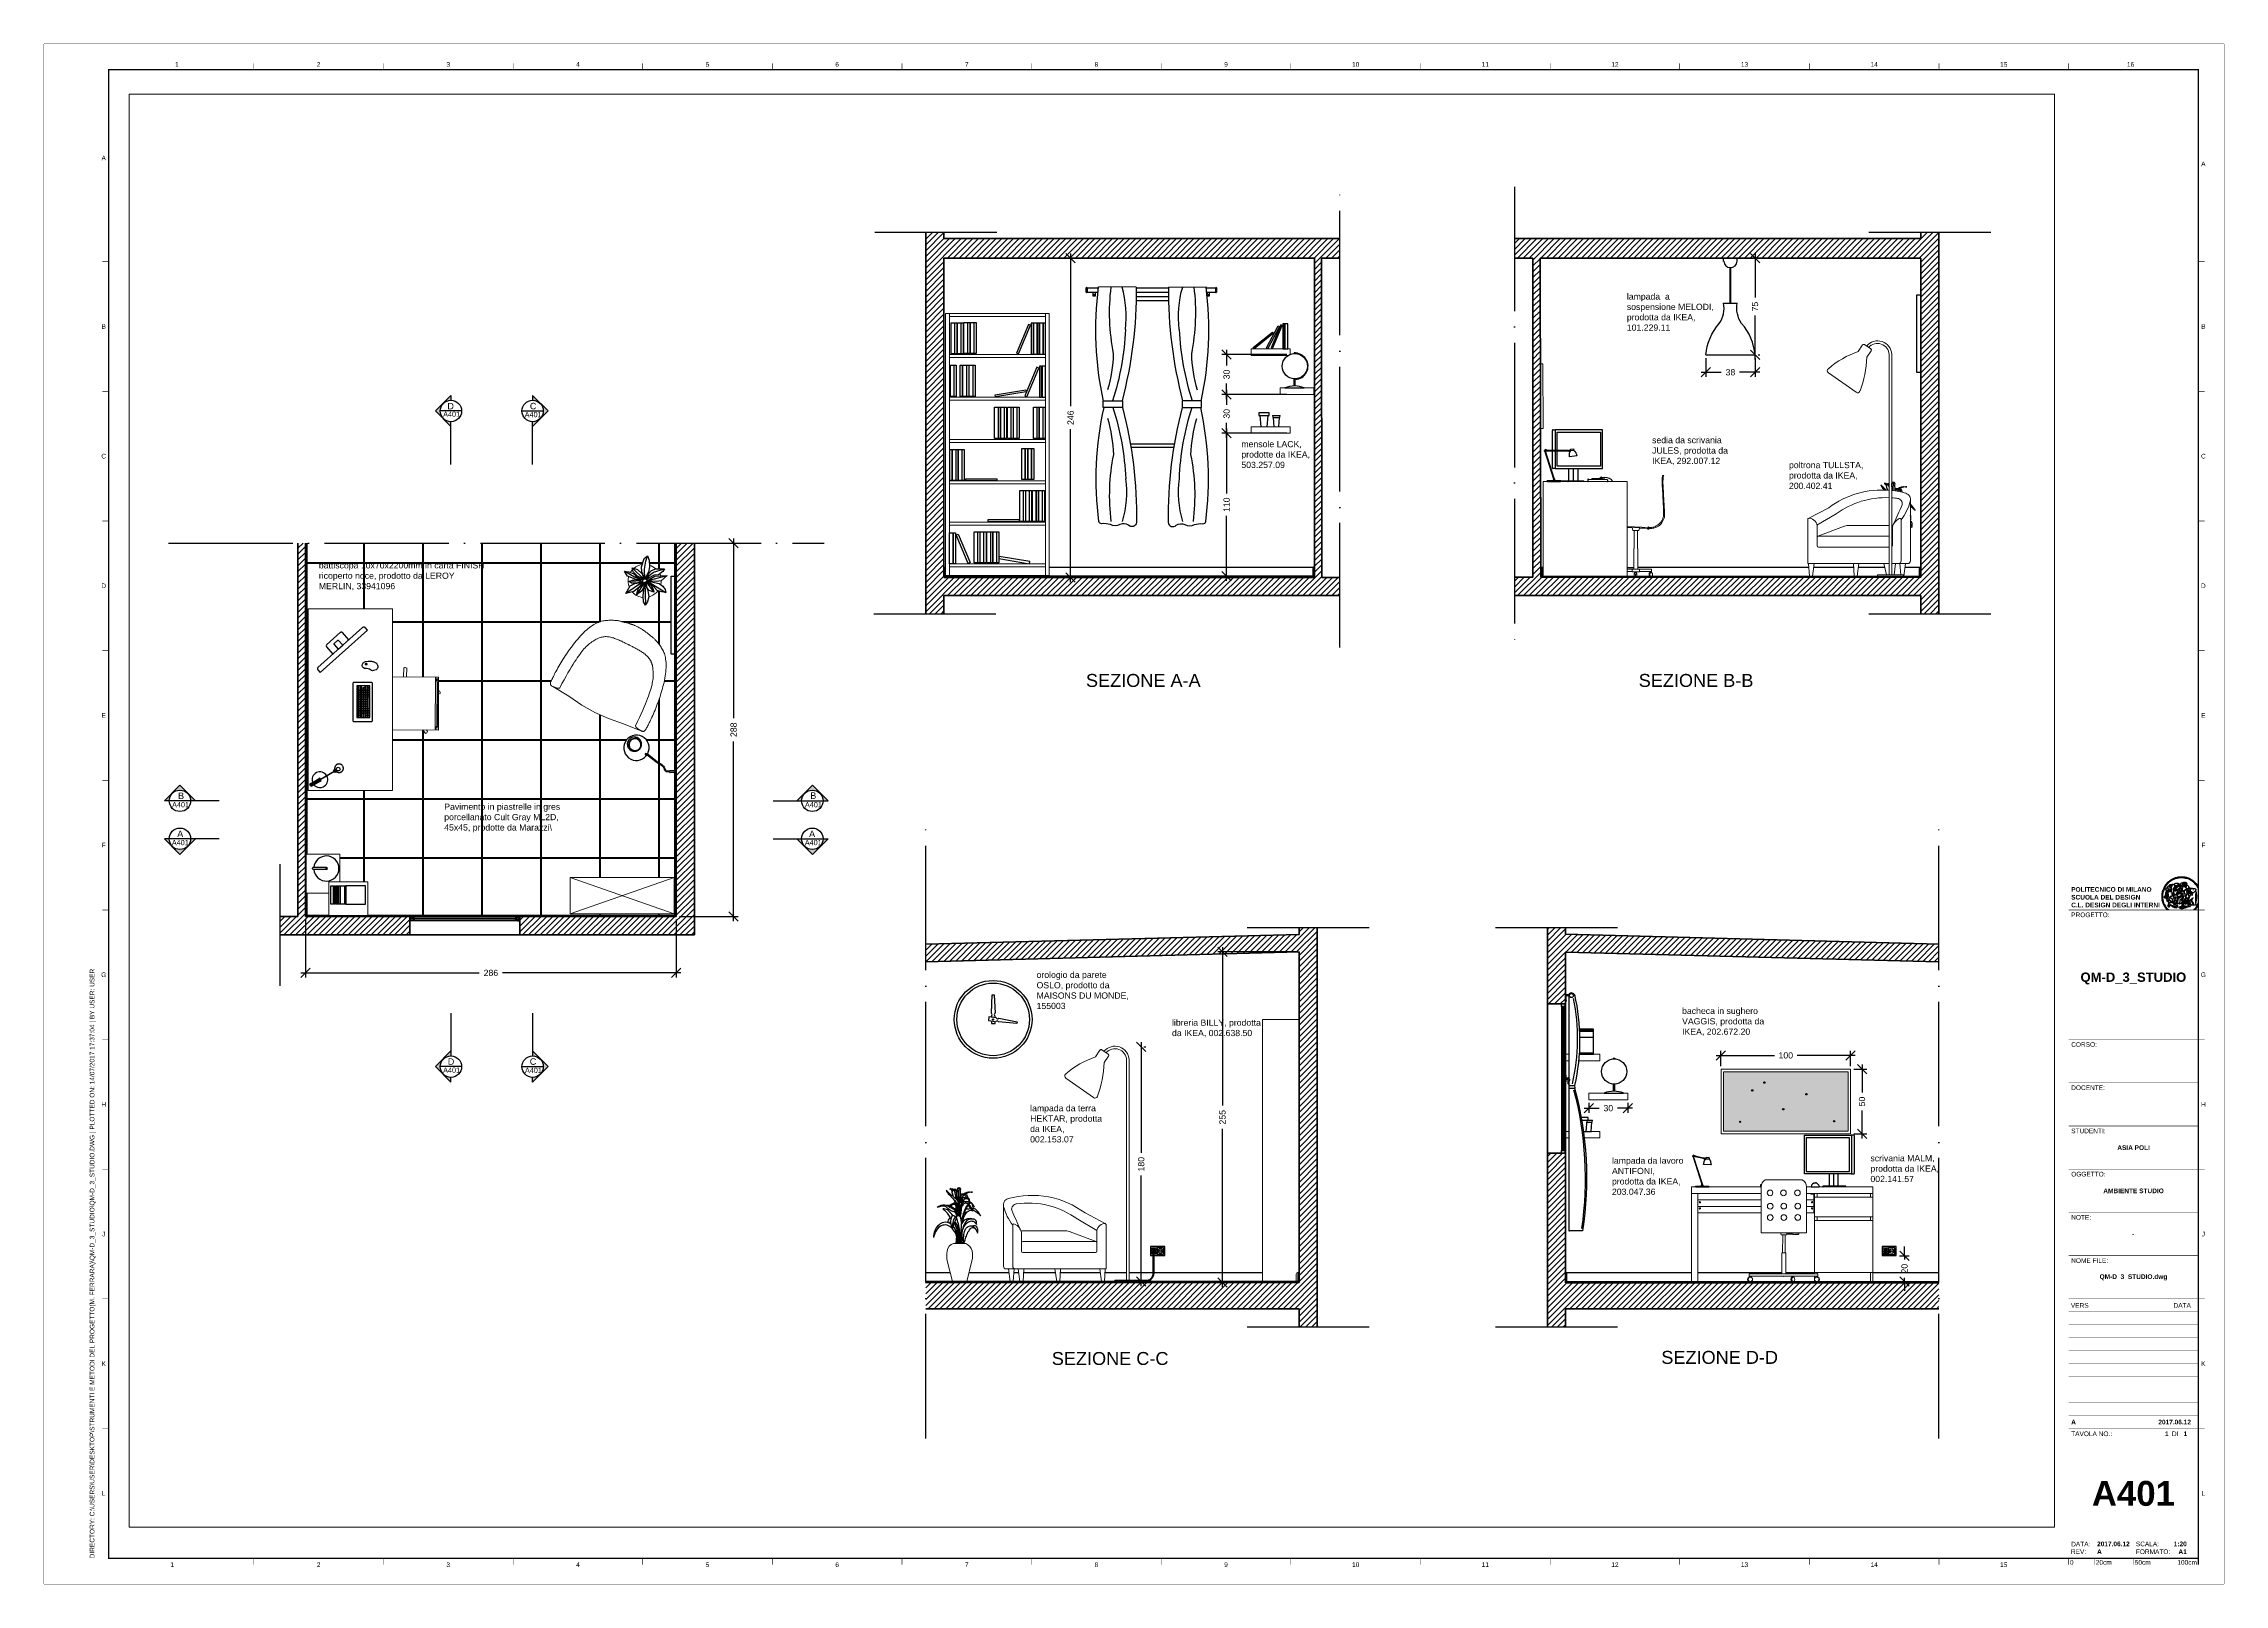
# Paper-space layout 'A000' of a CAD drawing. Header units: millimetres. Extents: x 0 to 841, y 0 to 594.
# The model-space entities are those that its viewports show. They can reach past a viewport. Long polylines and large blocks are cut down to what shows.
import ezdxf
from ezdxf.enums import TextEntityAlignment as Align

# ---------------------------------------------------------------- set-up
doc = ezdxf.new("R2010")
doc.units = ezdxf.units.MM
doc.set_wipeout_variables(frame=1)
doc.linetypes.add('ACAD_ISO04W100', pattern=[30, 24, -3, 0, -3])
doc.layers.get('DEFPOINTS').update_dxf_attribs({"color": 210})
for name, color, linetype, lineweight in [('A-ANNO-NOTE', 7, 'Continuous', 35), ('A-DETL', 6, 'Continuous', 25), ('A-DETL-', 2, 'Continuous', 25), ('A-ELEV-MBE1', 7, 'Continuous', 35), ('A-FLOR-LEVL', 7, 'Continuous', 35), ('A-FLOR-PATT', 253, 'Continuous', 18), ('A-FURN', 253, 'Continuous', 18), ('A-FURN-', 253, 'Continuous', 0), ('A-GLAZ-FULL', 4, 'Continuous', 25), ('A-SECT-PATT', 8, 'Continuous', 18), ('A-SECT-SYMB', 70, 'Continuous', 25), ('A-SECTION-LINE', 1, 'ACAD_ISO04W100', 30), ('A-WALL-FULL', 7, 'Continuous', 35)]:
    doc.layers.add(name, color=color, linetype=linetype, lineweight=lineweight)
for name, color, linetype in [('A-ANNOTATION-QUOTE', 40, 'Continuous'), ('A-FLOOR', 142, 'Continuous'), ('A-FURN-1', 221, 'Continuous'), ('DETAILS', 2, 'Continuous'), ('G-ANNO-LOGO', 3, 'Continuous'), ('G-ANNO-NPLT', 210, 'Continuous'), ('G-ANNO-TEXT', 3, 'Continuous'), ('G-ANNO-TTLB', 3, 'Continuous'), ('TREE', 84, 'Continuous')]:
    doc.layers.add(name, color=color, linetype=linetype)
doc.styles.add('ARIAL', font='arial.ttf')
doc.styles.add('ARIAL-BOLD', font='')
doc.styles.add('E-ARIAL', font='arial.ttf')
doc.styles.get('ARIAL-BOLD').set_extended_font_data('Arial', bold=True)
doc.dimstyles.new('TICK_36', dxfattribs={"dimtxt": 2.4, "dimasz": 3.6, "dimexe": 1.8, "dimexo": 1.2, "dimgap": 1.8, "dimtad": 0, "dimdec": 0, "dimzin": 0, "dimdsep": 46, "dimtxsty": 'ARIAL', "dimblk": 'OBLIQUE', "dimcen": 1.8, "dimdle": 1.8, "dimclrd": 256, "dimclre": 256, "dimclrt": 256, "dimadec": 0, "dimazin": 0, "dimtfac": 1, "dimtdec": 0, "dimtmove": 1, "dimatfit": 3, "dimldrblk": 'OPEN90', "dimfxl": 1, "dimtfill": 1, "dimtolj": 1, "dimtzin": 0, "dimarcsym": 0})
pattern_1 = [(45, (101.3943, -1616.378), (-2.245064, 2.245064), [])]
pattern_2 = [(45, (-587.8058, -1353.6882), (-0.6735192, 0.6735192), [])]

# ---------------------------------------------------------------- blocks, each defined once
blk = doc.blocks.new('A1_GRID_LAYOUT')
at = {"layer": 'G-ANNO-NPLT', "const_width": 0.18}
for points in [[(841, 594), (0, 594)], [(0, 0), (0, 594)], [(841, 0), (841, 594)], [(841, 0), (0, 0)]]:
    blk.add_lwpolyline(points, dxfattribs=at)
at = {"layer": 'G-ANNO-TTLB', "const_width": 0.5, "flags": 128}
blk.add_lwpolyline([(25, 584), (25, 10), (831, 10), (831, 584)], close=True, dxfattribs=at)
at = {"layer": 'G-ANNO-TTLB', "const_width": 0.18, "flags": 128}
for points in [[(81, 586.5), (81, 584)], [(131, 586.5), (131, 584)], [(181, 586.5), (181, 584)], [(231, 586.5), (231, 584)], [(281, 586.5), (281, 584)], [(331, 586.5), (331, 584)], [(381, 586.5), (381, 584)], [(431, 586.5), (431, 584)], [(481, 586.5), (481, 584)], [(531, 586.5), (531, 584)], [(581, 586.5), (581, 584)], [(631, 586.5), (631, 584)], [(681, 586.5), (681, 584)], [(731, 586.5), (731, 584)], [(781, 586.5), (781, 584)], [(0, 578.5), (0, 576)], [(25, 510), (22.5, 510)], [(833.5, 510), (831, 510)], [(25, 460), (22.5, 460)], [(833.5, 460), (831, 460)], [(25, 410), (22.5, 410)], [(833.5, 410), (831, 410)], [(25, 360), (22.5, 360)], [(833.5, 360), (831, 360)], [(25, 310), (22.5, 310)], [(833.5, 310), (831, 310)], [(25, 260), (22.5, 260)], [(833.5, 260), (831, 260)], [(25, 210), (22.5, 210)], [(833.5, 210), (831, 210)], [(25, 160), (22.5, 160)], [(833.5, 160), (831, 160)], [(25, 110), (22.5, 110)], [(833.5, 110), (831, 110)], [(833.5, 110), (831, 110)], [(25, 60), (22.5, 60)], [(833.5, 60), (831, 60)], [(833.5, 60), (831, 60)], [(81, 10), (81, 7.5)], [(131, 10), (131, 7.5)], [(181, 10), (181, 7.5)], [(231, 10), (231, 7.5)], [(281, 10), (281, 7.5)], [(331, 10), (331, 7.5)], [(381, 10), (381, 7.5)], [(431, 10), (431, 7.5)], [(481, 10), (481, 7.5)], [(531, 10), (531, 7.5)], [(581, 10), (581, 7.5)], [(631, 10), (631, 7.5)], [(681, 10), (681, 7.5)], [(731, 10), (731, 7.5)], [(781, 10), (781, 7.5)]]:
    blk.add_lwpolyline(points, dxfattribs=at)
at = {"layer": 'G-ANNO-TTLB', "const_width": 0.18}
blk.add_lwpolyline([(716.5, 10), (776.5, 10)], dxfattribs=at)
at = {"layer": 'G-ANNO-TEXT', "style": 'ARIAL'}
for s, p in [('1', (51.35, 586.07)), ('2', (106, 586.07)), ('3', (156, 586.07)), ('4', (206, 586.07)), ('5', (256, 586.07)), ('6', (306, 586.07)), ('7', (356, 586.07)), ('8', (406, 586.07)), ('9', (456, 586.07)), ('10', (506, 586.07)), ('11', (556, 586.07)), ('12', (606, 586.07)), ('13', (656, 586.07)), ('14', (706, 586.07)), ('15', (756, 586.07)), ('16', (804.89, 586.07)), ('A', (23.09, 549.98)), ('A', (832.98, 547.71)), ('B', (23.09, 485)), ('B', (832.98, 485)), ('C', (23.09, 435)), ('C', (832.98, 435)), ('D', (23.09, 385)), ('D', (832.98, 385)), ('E', (23.09, 335)), ('E', (832.98, 335)), ('F', (23.09, 285)), ('F', (832.98, 285)), ('G', (23.09, 235)), ('G', (832.98, 235)), ('H', (23.09, 185)), ('H', (832.98, 185)), ('J', (23.09, 135)), ('J', (832.98, 135)), ('K', (23.09, 85)), ('K', (832.98, 85)), ('L', (23.09, 35)), ('L', (832.98, 35)), ('2', (106, 7.51)), ('3', (156, 7.51)), ('6', (306, 7.51)), ('8', (406, 7.51)), ('9', (456, 7.51)), ('10', (506, 7.51)), ('12', (606, 7.51)), ('13', (656, 7.51)), ('1', (49.49, 7.51)), ('4', (206, 7.51)), ('5', (256, 7.51)), ('7', (356, 7.51)), ('11', (556, 7.51)), ('14', (706, 7.51)), ('15', (756, 7.51))]:
    blk.add_text(s, height=1.8, dxfattribs=at).set_placement(p, align=Align.MIDDLE_CENTER)
at = {"layer": 'G-ANNO-TEXT', "insert": (17.7, 9.95), "char_height": 1.8, "attachment_point": 1, "rotation": 90, "style": 'ARIAL'}
blk.add_mtext_dynamic_manual_height_columns('DIRECTORY: C:\\\\USERS\\\\USER\\\\DESKTOP\\\\STRUMENTI E METODI DEL PROGETTO(M. FERRARA)\\\\QM-D_3_STUDIO\\\\QM-D_3_STUDIO.DWG | PLOTTED ON: 14/07/2017 17:37:04 | BY USER: USER', width=412.209, gutter_width=9, heights=[0], dxfattribs=at)
blk = doc.blocks.new('logoPolimi')
for p, q in [((-2.37, 0.12), (-2.16, 0.11)), ((-2.37, 0.01), (-2.16, 0.01)), ((-2.36, 0.23), (-2.15, 0.21)), ((-2.35, 0.34), (-2.14, 0.31)), ((-2.33, 0.45), (-2.12, 0.41)), ((-2.3, 0.55), (-2.1, 0.51)), ((-2.28, 0.66), (-2.07, 0.6)), ((-2.24, 0.77), (-2.04, 0.7)), ((-2.2, 0.87), (-2.01, 0.79)), ((-2.16, 0.97), (-1.97, 0.89)), ((-2.11, 1.07), (-1.93, 0.98)), ((-2.06, 1.17), (-1.88, 1.07)), ((-2.01, 1.26), (-1.83, 1.15)), ((-1.94, 1.36), (-1.77, 1.24)), ((-1.88, 1.45), (-1.71, 1.32)), ((-1.84, 0.03), (-1.82, 0.35)), ((-1.81, 1.53), (-1.65, 1.4)), ((-1.74, 1.61), (-1.58, 1.47)), ((-1.73, 0.59), (-1.73, 0.59)), ((-1.73, 0.59), (-1.73, 0.59)), ((-1.66, 1.69), (-1.51, 1.54)), ((-1.65, 0.57), (-1.65, 0.57)), ((-1.59, 1.12), (-1.59, 1.12)), ((-1.58, 1.77), (-1.44, 1.61)), ((-1.51, 0.55), (-1.51, 0.55)), ((-1.51, 0.55), (-1.51, 0.55)), ((-1.49, 1.84), (-1.36, 1.68)), ((-1.41, 1.91), (-1.28, 1.74)), ((-1.32, 1.97), (-1.2, 1.8)), ((-1.31, 0.79), (-1.21, 0.75)), ((-1.21, 0.75), (-1.31, 0.79)), ((-1.21, 0.75), (-1.31, 0.79)), ((-1.22, 2.03), (-1.11, 1.85)), ((-1.21, 0.75), (-1.21, 0.75)), ((-1.21, 0.75), (-1.21, 0.75)), ((-1.19, 0.76), (-1.19, 0.76)), ((-1.19, 0.76), (-1.19, 0.76)), ((-1.17, 0.99), (-1.18, 0.99)), ((-1.18, 0.99), (-1.17, 0.99)), ((-1.16, 0.57), (-1.16, 0.57)), ((-1.16, 0.57), (-1.16, 0.57)), ((-1.13, 2.09), (-1.03, 1.9)), ((-1.1, 0.01), (-0.99, 0.06)), ((-0.99, 0.06), (-1.1, 0.01)), ((-0.99, 0.06), (-1.1, 0.01)), ((-1.03, 2.14), (-0.94, 1.95)), ((-0.99, 0.06), (-0.99, 0.06)), ((-0.99, 0.06), (-0.99, 0.06)), ((-0.97, 0.79), (-0.98, 0.79)), ((-0.89, 0.84), (-0.97, 0.79)), ((-0.97, 0.79), (-0.89, 0.84)), ((-0.96, 1.41), (-0.96, 1.41)), ((-0.96, 1.41), (-0.96, 1.41)), ((-0.93, 2.18), (-0.84, 1.99)), ((-0.89, 0.84), (-0.82, 0.87)), ((-0.82, 0.87), (-0.89, 0.84)), ((-0.89, 0.84), (-0.82, 0.87)), ((-0.88, 0.83), (-0.89, 0.84)), ((-0.85, 1.39), (-0.85, 1.39)), ((-0.85, 1.39), (-0.85, 1.39)), ((-0.84, 0.14), (-0.84, 0.14)), ((-0.83, 2.22), (-0.75, 2.03)), ((-0.77, 1.08), (-0.78, 1.08)), ((-0.78, 1.08), (-0.77, 1.08)), ((-0.61, 1.12), (-0.77, 1.08)), ((-0.77, 1.08), (-0.61, 1.12)), ((-0.77, 1.08), (-0.61, 1.12)), ((-0.75, 1.3), (-0.76, 1.29)), ((-0.76, 1.29), (-0.75, 1.3)), ((-0.72, 2.26), (-0.66, 2.06)), ((-0.65, 0.99), (-0.7, 0.96)), ((-0.69, 0.18), (-0.68, 0.18)), ((-0.66, 0.93), (-0.66, 0.93)), ((-0.66, 0.93), (-0.64, 0.93)), ((-0.66, 0.93), (-0.66, 0.93)), ((-0.66, 0.93), (-0.66, 0.93)), ((-0.63, 1.01), (-0.63, 1.01)), ((-0.63, 1.01), (-0.62, 1.01)), ((-0.63, 0.66), (-0.63, 0.66)), ((-0.61, 2.29), (-0.56, 2.09)), ((-0.6, 1.12), (-0.61, 1.12)), ((-0.61, 1.12), (-0.6, 1.12)), ((-0.61, 1.12), (-0.6, 1.12)), ((-0.61, 0.86), (-0.57, 0.85)), ((-0.57, 0.85), (-0.61, 0.86)), ((-0.61, 0.86), (-0.57, 0.85)), ((-0.53, 1.08), (-0.6, 1.12)), ((-0.6, 1.12), (-0.6, 1.11)), ((-0.6, 1.12), (-0.53, 1.08)), ((-0.57, 0.8), (-0.59, 0.8)), ((-0.57, 0.85), (-0.53, 0.84)), ((-0.57, 0.85), (-0.57, 0.85)), ((-0.57, 0.85), (-0.57, 0.85)), ((-0.57, 0.85), (-0.53, 0.84)), ((-0.56, 0.29), (-0.49, 0.48)), ((-0.56, 0.14), (-0.56, 0.29)), ((-0.5, 0.11), (-0.56, 0.14)), ((-0.53, 0.84), (-0.51, 0.84)), ((-0.53, 0.84), (-0.51, 0.84)), ((-0.53, 0.84), (-0.53, 0.84)), ((-0.51, 2.32), (-0.46, 2.11)), ((-0.51, 0.11), (-0.51, 0.11)), ((-0.51, 0.11), (-0.51, 0.11)), ((-0.34, 0.33), (-0.5, 0.11)), ((-0.49, 0.48), (-0.41, 0.55)), ((-0.42, 0.8), (-0.47, 0.79)), ((-0.42, 0.8), (-0.47, 0.79)), ((-0.47, 0.79), (-0.45, 0.76)), ((-0.47, 0.79), (-0.45, 0.76)), ((-0.45, 1.14), (-0.42, 1.11)), ((-0.42, 1.26), (-0.36, 1.22)), ((-0.41, 0.55), (-0.34, 0.49)), ((-0.4, 2.34), (-0.36, 2.13)), ((-0.4, 1.37), (-0.38, 1.38)), ((-0.39, 1.37), (-0.4, 1.37)), ((-0.35, 1.33), (-0.4, 1.37)), ((-0.39, 1.24), (-0.4, 1.23)), ((-0.38, 1.14), (-0.38, 1.14)), ((-0.34, 0.49), (-0.09, 0.48)), ((-0.16, 0.32), (-0.34, 0.33)), ((-0.14, 0.32), (-0.31, 0.34)), ((-0.29, 2.35), (-0.26, 2.14)), ((-0.28, 1.3), (-0.29, 1.3)), ((-0.28, 1.3), (-0.28, 1.3)), ((-0.18, 2.36), (-0.16, 2.15)), ((-0.16, 1.24), (-0.16, 1.25)), ((-0.16, 1.25), (-0.16, 1.25)), ((-0.16, 0.49), (-0.14, 0.64)), ((-0.06, 0.27), (-0.16, 0.32)), ((-0.1, 0.88), (-0.09, 0.87)), ((-0.08, 1.37), (-0.08, 1.38)), ((-0.08, 1.23), (-0.05, 1.21)), ((-0.05, 1.21), (-0.08, 1.23)), ((-0.08, 1.23), (-0.05, 1.21)), ((-0.07, 2.37), (-0.06, 2.16)), ((-0.03, 0.26), (-0.06, 0.27)), ((-0.05, 1.21), (-0.04, 1.21)), ((-0.04, 1.21), (-0.05, 1.21)), ((-0.04, 1.21), (-0.04, 1.21)), ((-0.04, 1.21), (-0.04, 1.21)), ((-0.04, 0.48), (-0.03, 0.26)), ((0.03, 1.15), (0.03, 1.15)), ((0.03, 0.66), (0.03, 0.67)), ((0.04, 2.37), (0.04, 2.16)), ((0.07, 0.58), (0.07, 0.57)), ((0.1, 1.18), (0.1, 1.18)), ((0.1, 0.84), (0.1, 0.84)), ((0.13, 1.32), (0.17, 1.19)), ((0.15, 2.36), (0.14, 2.16)), ((0.14, 0.71), (0.34, 0.65)), ((0.31, 0.56), (0.17, 0.63)), ((0.26, 2.36), (0.24, 2.15)), ((0.27, 1.61), (0.27, 1.61)), ((0.27, 1.61), (0.27, 1.61)), ((0.27, 1.61), (0.27, 1.61)), ((0.29, 1.29), (0.29, 1.29)), ((0.29, 1.29), (0.29, 1.29)), ((0.29, 1.29), (0.29, 1.29)), ((0.29, 1.29), (0.29, 1.29)), ((0.33, 0.49), (0.34, 0.49)), ((0.33, 0.03), (0.35, 0.03)), ((0.33, 0.03), (0.35, 0.03)), ((0.37, 2.34), (0.34, 2.13)), ((0.34, 0.65), (0.34, 0.64)), ((0.35, 0.03), (0.57, 0.06)), ((0.35, 0.03), (0.57, 0.06)), ((0.35, 0.03), (0.35, 0.03)), ((0.35, 0.03), (0.35, 0.03)), ((0.38, 1.36), (0.37, 1.35)), ((0.38, 0.34), (0.37, 0.34)), ((0.38, 0.34), (0.38, 0.34)), ((0.43, 0.67), (0.39, 0.64)), ((0.48, 2.32), (0.44, 2.12)), ((0.49, 1.05), (0.51, 1.13)), ((0.51, 1.13), (0.49, 1.05)), ((0.49, 1.05), (0.51, 1.13)), ((0.51, 1.31), (0.5, 1.29)), ((0.51, 1.13), (0.52, 1.23)), ((0.52, 1.23), (0.51, 1.23)), ((0.51, 1.23), (0.52, 1.23)), ((0.52, 1.23), (0.51, 1.13)), ((0.51, 1.13), (0.52, 1.23)), ((0.52, 1.24), (0.6, 1.37)), ((0.52, 1.23), (0.6, 1.36)), ((0.6, 1.36), (0.52, 1.23)), ((0.52, 1.23), (0.52, 1.23)), ((0.52, 1.23), (0.52, 1.24)), ((0.52, 1.23), (0.52, 1.23)), ((0.55, 1.07), (0.53, 1.06)), ((0.53, 1.04), (0.53, 1.06)), ((0.53, 1.05), (0.53, 1.04)), ((0.59, 2.3), (0.54, 2.09)), ((0.54, 0.3), (0.63, 0.32)), ((0.54, -0.08), (0.61, 0.06)), ((0.61, 0.06), (0.54, -0.08)), ((0.54, -0.08), (0.61, 0.06)), ((0.56, 0.19), (0.59, 0.21)), ((0.57, 1.07), (0.57, 1.07)), ((0.57, 1.07), (0.57, 1.07)), ((0.57, 1.07), (0.57, 1.07)), ((0.57, 1.07), (0.57, 1.07)), ((0.57, 1.07), (0.57, 1.07)), ((0.57, 1.07), (0.57, 1.07)), ((0.57, 1.07), (0.57, 1.07)), ((0.58, 0.3), (0.59, 0.29)), ((0.59, 0.78), (0.59, 0.79)), ((0.59, 0.79), (0.59, 0.79)), ((0.59, 0.79), (0.59, 0.79)), ((0.59, 0.79), (0.59, 0.78)), ((0.61, 0.06), (0.6, 0.07)), ((0.6, 0.07), (0.61, 0.06)), ((0.61, 0.06), (0.61, 0.07)), ((0.62, 0.21), (0.65, 0.22)), ((0.69, 2.27), (0.63, 2.07)), ((0.64, 1.37), (0.65, 1.37)), ((0.69, 0.86), (0.68, 0.86)), ((0.68, 0.86), (0.69, 0.86)), ((0.68, 0.76), (0.68, 0.76)), ((0.8, 2.23), (0.73, 2.03)), ((0.76, 0.26), (0.76, 0.26)), ((0.9, 2.19), (0.82, 2)), ((0.82, 0.35), (0.84, 0.36)), ((0.82, 0.35), (0.82, 0.35)), ((0.84, 0.36), (0.84, 0.37)), ((0.85, 0.34), (1.05, 0.35)), ((1, 2.15), (0.91, 1.96)), ((0.93, 1.05), (0.93, 1.05)), ((0.93, 1.05), (0.93, 1.05)), ((0.93, 1.05), (0.93, 1.04)), ((0.93, 1.05), (0.93, 1.05)), ((0.97, 0.66), (0.96, 0.66)), ((1.01, 0.97), (0.98, 0.96)), ((1.1, 2.1), (1, 1.91)), ((1.2, 2.04), (1.09, 1.86)), ((1.17, 0.96), (1.17, 0.95)), ((1.17, 0.95), (1.17, 0.95)), ((1.29, 1.99), (1.18, 1.81)), ((1.38, 1.92), (1.26, 1.75)), ((1.34, 0.37), (1.26, 0.04)), ((1.27, 0.37), (1.27, 0.38)), ((1.28, 0.95), (1.28, 0.95)), ((1.47, 1.86), (1.34, 1.69)), ((1.37, 0.73), (1.46, 0.81)), ((1.41, 0.4), (1.41, 0.41)), ((1.56, 1.79), (1.42, 1.63)), ((1.64, 1.71), (1.49, 1.56)), ((1.49, 0.9), (1.57, 0.92)), ((1.72, 1.63), (1.56, 1.49)), ((1.67, 0.6), (1.57, 0.53)), ((1.79, 1.55), (1.63, 1.41)), ((1.86, 1.47), (1.7, 1.34)), ((1.93, 1.38), (1.76, 1.26)), ((1.99, 1.29), (1.81, 1.17)), ((2.05, 1.19), (1.87, 1.09)), ((2.1, 1.1), (1.92, 1)), ((2.15, 1), (1.96, 0.91)), ((2.19, 0.9), (2, 0.82)), ((2.23, 0.79), (2.04, 0.72)), ((2.27, 0.69), (2.07, 0.63)), ((2.3, 0.58), (2.09, 0.53)), ((2.32, 0.47), (2.12, 0.43)), ((2.34, 0.37), (2.13, 0.33)), ((2.36, 0.26), (2.15, 0.23)), ((2.37, 0.15), (2.16, 0.13)), ((2.37, 0.04), (2.16, 0.03)), ((-2.37, -0.1), (-2.16, -0.09)), ((-2.36, -0.21), (-2.15, -0.19)), ((-2.35, -0.32), (-2.14, -0.29)), ((-2.33, -0.43), (-2.12, -0.39)), ((-2.31, -0.54), (-2.1, -0.49)), ((-2.28, -0.65), (-2.08, -0.59)), ((-2.25, -0.75), (-2.05, -0.69)), ((-2.21, -0.86), (-2.02, -0.78)), ((-2.17, -0.96), (-1.98, -0.87)), ((-2.12, -1.06), (-1.93, -0.96)), ((-2.07, -1.16), (-1.89, -1.05)), ((-2.04, -0.15), (-1.97, -0.2)), ((-2.01, -1.25), (-1.84, -1.14)), ((-1.95, -1.34), (-1.78, -1.22)), ((-1.89, -1.43), (-1.72, -1.31)), ((-1.82, -1.52), (-1.66, -1.38)), ((-1.75, -1.6), (-1.59, -1.46)), ((-1.67, -1.68), (-1.52, -1.53)), ((-1.58, -0.12), (-1.6, -0.18)), ((-1.6, -0.18), (-1.58, -0.28)), ((-1.57, -0.54), (-1.59, -0.54)), ((-1.59, -0.54), (-1.59, -0.54)), ((-1.59, -1.76), (-1.45, -1.6)), ((-1.56, -0.32), (-1.56, -0.31)), ((-1.56, -0.31), (-1.56, -0.31)), ((-1.53, -0.65), (-1.53, -0.65)), ((-1.53, -0.65), (-1.53, -0.65)), ((-1.51, -1.83), (-1.37, -1.67)), ((-1.48, -0.86), (-1.48, -0.85)), ((-1.42, -0.37), (-1.42, -0.37)), ((-1.42, -1.9), (-1.29, -1.73)), ((-1.38, -0.46), (-1.38, -0.46)), ((-1.33, -1.96), (-1.21, -1.79)), ((-1.31, -0.24), (-1.31, -0.23)), ((-1.31, -0.23), (-1.31, -0.24)), ((-1.24, -2.02), (-1.13, -1.84)), ((-1.23, -0.19), (-1.23, -0.19)), ((-1.23, -0.19), (-1.23, -0.19)), ((-1.23, -0.19), (-1.23, -0.19)), ((-1.23, -0.19), (-1.23, -0.19)), ((-1.14, -2.08), (-1.04, -1.89)), ((-1.04, -2.13), (-0.95, -1.94)), ((-1.01, -0.39), (-1.02, -0.39)), ((-1.02, -0.39), (-1.01, -0.39)), ((-1.02, -0.7), (-1.02, -0.7)), ((-1.02, -0.7), (-1.02, -0.7)), ((-1.02, -0.7), (-1.02, -0.7)), ((-0.94, -2.18), (-0.86, -1.98)), ((-0.84, -2.22), (-0.77, -2.02)), ((-0.79, -0.51), (-0.83, -0.58)), ((-0.83, -0.58), (-0.79, -0.51)), ((-0.83, -0.58), (-0.79, -0.51)), ((-0.78, -1.05), (-0.83, -0.94)), ((-0.83, -0.94), (-0.78, -1.05)), ((-0.83, -0.94), (-0.83, -0.94)), ((-0.83, -0.94), (-0.78, -1.05)), ((-0.82, -1.23), (-0.82, -1.23)), ((-0.82, -1.23), (-0.77, -1.23)), ((-0.77, -1.23), (-0.82, -1.23)), ((-0.82, -1.23), (-0.82, -1.23)), ((-0.77, -1.23), (-0.82, -1.23)), ((-0.75, -0.96), (-0.8, -0.89)), ((-0.8, -0.89), (-0.79, -0.92)), ((-0.79, -0.92), (-0.8, -0.89)), ((-0.8, -0.89), (-0.75, -0.96)), ((-0.79, -0.92), (-0.8, -0.89)), ((-0.8, -0.89), (-0.8, -0.89)), ((-0.8, -0.89), (-0.75, -0.96)), ((-0.79, -0.92), (-0.78, -0.95)), ((-0.78, -0.95), (-0.79, -0.92)), ((-0.78, -0.95), (-0.79, -0.92)), ((-0.77, -0.49), (-0.78, -0.48)), ((-0.78, -0.48), (-0.77, -0.49)), ((-0.78, -0.95), (-0.76, -1)), ((-0.76, -1), (-0.78, -0.95)), ((-0.76, -1), (-0.78, -0.95)), ((-0.71, -0.89), (-0.75, -0.87)), ((-0.75, -0.87), (-0.71, -0.89)), ((-0.75, -0.87), (-0.71, -0.89)), ((-0.72, -1.01), (-0.75, -0.96)), ((-0.75, -0.96), (-0.72, -1.01)), ((-0.75, -0.96), (-0.72, -1.01)), ((-0.74, -2.25), (-0.67, -2.05)), ((-0.64, -0.93), (-0.71, -0.89)), ((-0.71, -0.89), (-0.64, -0.93)), ((-0.71, -0.89), (-0.64, -0.93)), ((-0.66, -0.53), (-0.66, -0.53)), ((-0.66, -0.53), (-0.66, -0.53)), ((-0.66, -0.53), (-0.66, -0.53)), ((-0.63, -2.29), (-0.57, -2.08)), ((-0.52, -2.31), (-0.48, -2.11)), ((-0.39, -0.81), (-0.51, -0.69)), ((-0.51, -1.04), (-0.5, -1.04)), ((-0.48, -0.42), (-0.48, -0.42)), ((-0.48, -0.42), (-0.48, -0.42)), ((-0.48, -0.42), (-0.48, -0.42)), ((-0.42, -2.33), (-0.38, -2.13)), ((-0.41, -0.51), (-0.41, -0.51)), ((-0.38, -0.05), (-0.39, -0.12)), ((-0.39, -0.12), (-0.37, -0.1)), ((-0.35, -0.14), (-0.37, -0.08)), ((-0.37, -0.09), (-0.37, -0.09)), ((-0.33, -0.12), (-0.35, -0.14)), ((-0.32, -0.14), (-0.35, -0.14)), ((-0.35, -0.18), (-0.34, -0.22)), ((-0.34, -0.08), (-0.29, -0.16)), ((-0.34, -0.22), (-0.34, -0.22)), ((-0.27, -0.17), (-0.32, -0.14)), ((-0.31, -2.35), (-0.28, -2.14)), ((-0.25, -0.91), (-0.26, -0.9)), ((-0.26, -1.29), (0.1, -1.2)), ((0.1, -1.2), (-0.26, -1.29)), ((0.08, -1.4), (-0.26, -1.29)), ((-0.26, -1.29), (0.08, -1.4)), ((-0.26, -1.38), (-0.26, -1.29)), ((-0.26, -1.29), (-0.26, -1.29)), ((-0.26, -1.29), (-0.26, -1.38)), ((-0.26, -1.29), (0.08, -1.4)), ((-0.26, -1.29), (-0.26, -1.29)), ((0.08, -1.49), (-0.26, -1.38)), ((-0.26, -1.38), (0.09, -1.49)), ((-0.2, -2.36), (-0.18, -2.15)), ((-0.14, -0.15), (-0.16, -0.13)), ((-0.11, -0.04), (-0.12, -0.05)), ((-0.09, -2.37), (-0.08, -2.16)), ((-0.04, -0.41), (-0.01, -0.44)), ((-0.01, -0.44), (-0.04, -0.41)), ((-0.04, -0.41), (-0.01, -0.44)), ((0.03, -2.37), (0.02, -2.16)), ((0.07, -0.84), (0.07, -0.84)), ((0.07, -0.84), (0.07, -0.84)), ((0.1, -1.2), (0.08, -1.32)), ((0.08, -1.32), (0.13, -1.2)), ((0.08, -1.4), (0.72, -1.22)), ((0.72, -1.22), (0.08, -1.4)), ((0.08, -1.4), (0.72, -1.22)), ((0.72, -1.31), (0.08, -1.49)), ((0.08, -1.44), (0.08, -1.4)), ((0.08, -1.4), (0.08, -1.44)), ((0.08, -1.4), (0.08, -1.49)), ((0.08, -1.49), (0.08, -1.44)), ((0.08, -1.44), (0.08, -1.44)), ((0.08, -1.44), (0.08, -1.45)), ((0.08, -1.45), (0.08, -1.46)), ((0.08, -1.46), (0.08, -1.49)), ((0.1, -1.01), (0.09, -0.86)), ((0.1, -1.01), (0.09, -0.86)), ((0.09, -1.49), (0.72, -1.31)), ((0.1, -1.2), (0.12, -1.04)), ((0.12, -1.04), (0.1, -1.2)), ((0.13, -1.2), (0.1, -1.2)), ((0.1, -1.2), (0.13, -1.2)), ((0.13, -1.2), (0.1, -1.2)), ((0.1, -1.2), (0.1, -1.2)), ((0.11, -0.44), (0.11, -0.44)), ((0.11, -0.44), (0.11, -0.44)), ((0.12, -0.21), (0.12, -0.21)), ((0.12, -0.21), (0.12, -0.21)), ((0.12, -0.21), (0.12, -0.21)), ((0.12, -0.21), (0.12, -0.21)), ((0.12, -0.21), (0.12, -0.21)), ((0.12, -0.21), (0.12, -0.21)), ((0.12, -0.21), (0.12, -0.21)), ((0.12, -0.21), (0.12, -0.21)), ((0.12, -0.21), (0.12, -0.21)), ((0.12, -0.21), (0.12, -0.21)), ((0.12, -0.21), (0.12, -0.21)), ((0.12, -0.21), (0.12, -0.21)), ((0.12, -0.21), (0.12, -0.21)), ((0.12, -0.56), (0.14, -0.53)), ((0.14, -0.53), (0.12, -0.56)), ((0.12, -0.56), (0.14, -0.53)), ((0.12, -1.04), (0.12, -1.04)), ((0.12, -1.04), (0.12, -1.04)), ((0.12, -1.04), (0.12, -1.04)), ((0.14, -2.37), (0.12, -2.16)), ((0.21, -0.99), (0.13, -1.2)), ((0.13, -1.2), (0.21, -0.99)), ((0.36, -1.14), (0.13, -1.2)), ((0.13, -1.2), (0.26, -1.17)), ((0.14, -0.53), (0.16, -0.49)), ((0.16, -0.49), (0.14, -0.53)), ((0.14, -0.53), (0.16, -0.49)), ((0.16, -0.49), (0.16, -0.49)), ((0.16, -0.49), (0.16, -0.49)), ((0.28, -1.19), (0.21, -0.99)), ((0.21, -0.99), (0.31, -1.27)), ((0.25, -2.36), (0.22, -2.15)), ((0.24, -0.17), (0.24, -0.16)), ((0.24, -0.16), (0.24, -0.17)), ((0.25, -0.84), (0.25, -0.88)), ((0.25, -0.88), (0.25, -0.84)), ((0.25, -0.88), (0.25, -0.84)), ((0.25, -0.88), (0.29, -1.17)), ((0.26, -0.88), (0.25, -0.88)), ((0.31, -1.27), (0.25, -0.88)), ((0.26, -1.17), (0.28, -1.16)), ((0.28, -1.16), (0.36, -1.14)), ((0.29, -1.17), (0.28, -1.19)), ((0.35, -2.34), (0.32, -2.14)), ((0.36, -1.14), (0.72, -1.22)), ((0.72, -1.22), (0.36, -1.14)), ((0.46, -2.32), (0.42, -2.12)), ((0.49, -0.31), (0.49, -0.31)), ((0.49, -0.31), (0.49, -0.31)), ((0.5, -0.27), (0.5, -0.27)), ((0.51, -0.27), (0.51, -0.27)), ((0.57, -2.3), (0.52, -2.1)), ((0.68, -2.27), (0.62, -2.07)), ((0.78, -2.24), (0.71, -2.04)), ((0.72, -0.81), (0.75, -0.89)), ((0.72, -1.22), (0.72, -1.31)), ((0.72, -1.31), (0.72, -1.22)), ((0.74, -0.23), (0.74, -0.23)), ((0.74, -0.23), (0.75, -0.24)), ((0.75, -0.23), (0.75, -0.23)), ((0.89, -2.2), (0.81, -2)), ((0.86, -0.25), (0.82, -0.34)), ((0.87, -0.22), (0.86, -0.23)), ((0.87, -0.22), (0.86, -0.25)), ((0.99, -2.15), (0.9, -1.96)), ((0.96, -0.58), (0.96, -0.57)), ((1.09, -2.11), (0.99, -1.92)), ((1.05, -1.05), (1.04, -1.05)), ((1.19, -2.05), (1.08, -1.87)), ((1.28, -2), (1.17, -1.82)), ((1.37, -1.93), (1.25, -1.76)), ((1.31, -0.27), (1.3, -0.26)), ((1.3, -0.26), (1.3, -0.26)), ((1.3, -0.26), (1.3, -0.26)), ((1.3, -0.26), (1.31, -0.27)), ((1.3, -0.26), (1.3, -0.26)), ((1.46, -1.87), (1.33, -1.7)), ((1.54, -1.8), (1.41, -1.64)), ((1.63, -1.72), (1.48, -1.57)), ((1.71, -1.65), (1.55, -1.5)), ((1.78, -1.57), (1.62, -1.43)), ((1.85, -1.48), (1.69, -1.35)), ((1.92, -1.39), (1.75, -1.27)), ((1.98, -1.3), (1.81, -1.19)), ((2.04, -1.21), (1.86, -1.1)), ((2.09, -1.11), (1.91, -1.01)), ((2.14, -1.01), (1.95, -0.92)), ((2.19, -0.91), (1.99, -0.83)), ((2.23, -0.81), (2.03, -0.74)), ((2.26, -0.7), (2.06, -0.64)), ((2.29, -0.6), (2.09, -0.55)), ((2.32, -0.49), (2.11, -0.45)), ((2.34, -0.38), (2.13, -0.35)), ((2.35, -0.27), (2.15, -0.25)), ((2.37, -0.08), (2.16, -0.07)), ((2.36, -0.16), (2.16, -0.15))]:
    blk.add_line(p, q)
for points in [[(-1.9, 0.12), (-1.94, 0.02), (-2.05, -0.09), (-2.05, -0.09)], [(-1.86, 0.38), (-1.86, 0.38), (-1.87, 0.19), (-1.9, 0.12)], [(-1.76, 0.6), (-1.76, 0.6), (-1.84, 0.57), (-1.86, 0.38)], [(-1.86, -0.04), (-1.84, 0.02), (-1.84, 0.03), (-1.84, 0.03)], [(-1.82, 0.78), (-1.83, 0.8), (-1.85, 0.86), (-1.83, 0.88)], [(-1.82, 0.78), (-1.83, 0.8), (-1.85, 0.86), (-1.83, 0.88)], [(-1.83, 0.88), (-1.81, 0.9), (-1.76, 0.96), (-1.76, 0.96)], [(-1.83, 0.88), (-1.81, 0.9), (-1.76, 0.96), (-1.76, 0.96)], [(-1.76, 0.6), (-1.83, 0.7), (-1.78, 0.74), (-1.78, 0.74)], [(-1.78, 0.74), (-1.79, 0.74), (-1.83, 0.7), (-1.76, 0.6)], [(-1.78, 0.74), (-1.8, 0.76), (-1.81, 0.78), (-1.82, 0.78)], [(-1.78, 0.74), (-1.8, 0.76), (-1.81, 0.78), (-1.82, 0.78)], [(-1.82, 0.35), (-1.81, 0.5), (-1.73, 0.59), (-1.73, 0.59)], [(-1.82, -0.19), (-1.73, -0.07), (-1.75, 0.14), (-1.75, 0.3)], [(-1.75, 0.33), (-1.75, 0.17), (-1.73, -0.05), (-1.8, -0.17)], [(-1.78, 0.74), (-1.75, 0.72), (-1.72, 0.69), (-1.68, 0.7)], [(-1.68, 0.7), (-1.72, 0.69), (-1.75, 0.72), (-1.78, 0.74)], [(-1.68, 0.7), (-1.72, 0.69), (-1.75, 0.72), (-1.78, 0.74)], [(-1.78, 0.74), (-1.78, 0.74), (-1.78, 0.74), (-1.78, 0.74)], [(-1.76, 0.96), (-1.68, 1.1), (-1.59, 1.12), (-1.59, 1.12)], [(-1.76, 0.96), (-1.68, 1.1), (-1.6, 1.12), (-1.6, 1.12)], [(-1.73, 0.59), (-1.74, 0.59), (-1.75, 0.6), (-1.76, 0.6)], [(-1.73, 0.59), (-1.74, 0.59), (-1.75, 0.6), (-1.76, 0.6)], [(-1.75, 0.3), (-1.76, 0.47), (-1.65, 0.57), (-1.65, 0.57)], [(-1.65, 0.57), (-1.65, 0.57), (-1.76, 0.5), (-1.75, 0.33)], [(-1.65, 0.57), (-1.68, 0.58), (-1.7, 0.58), (-1.73, 0.59)], [(-1.65, 0.57), (-1.68, 0.58), (-1.7, 0.58), (-1.73, 0.59)], [(-1.5, 0.71), (-1.53, 0.74), (-1.61, 0.71), (-1.68, 0.7)], [(-1.68, 0.7), (-1.61, 0.71), (-1.53, 0.73), (-1.5, 0.71)], [(-1.5, 0.71), (-1.53, 0.73), (-1.61, 0.71), (-1.68, 0.7)], [(-1.51, 0.55), (-1.56, 0.56), (-1.61, 0.56), (-1.65, 0.57)], [(-1.65, 0.57), (-1.61, 0.56), (-1.56, 0.56), (-1.51, 0.55)], [(-1.51, 0.55), (-1.56, 0.56), (-1.61, 0.56), (-1.65, 0.57)], [(-1.59, 1.12), (-1.6, 1.06), (-1.61, 0.99), (-1.61, 0.97)], [(-1.61, 0.97), (-1.61, 0.99), (-1.6, 1.06), (-1.59, 1.12)], [(-1.61, 0.97), (-1.61, 0.99), (-1.6, 1.06), (-1.59, 1.12)], [(-1.61, 0.97), (-1.61, 0.95), (-1.56, 0.88), (-1.54, 0.87)], [(-1.54, 0.87), (-1.56, 0.88), (-1.61, 0.95), (-1.61, 0.97)], [(-1.54, 0.87), (-1.56, 0.88), (-1.61, 0.96), (-1.61, 0.97)], [(-1.59, 1.12), (-1.59, 1.13), (-1.59, 1.15), (-1.58, 1.16)], [(-1.59, 1.12), (-1.59, 1.13), (-1.59, 1.15), (-1.58, 1.16)], [(-1.58, 1.16), (-1.57, 1.21), (-1.52, 1.23), (-1.49, 1.25)], [(-1.58, 1.16), (-1.57, 1.21), (-1.52, 1.23), (-1.49, 1.25)], [(-1.58, 0.36), (-1.58, 0.48), (-1.51, 0.55), (-1.51, 0.55)], [(-1.51, 0.55), (-1.51, 0.55), (-1.58, 0.48), (-1.58, 0.36)], [(-1.51, 0.55), (-1.51, 0.55), (-1.58, 0.48), (-1.58, 0.36)], [(-1.55, 0.04), (-1.55, 0.08), (-1.58, 0.25), (-1.58, 0.36)], [(-1.58, 0.36), (-1.58, 0.25), (-1.55, 0.08), (-1.55, 0.04)], [(-1.58, 0.36), (-1.58, 0.25), (-1.55, 0.08), (-1.55, 0.04)], [(-1.58, -0.12), (-1.57, -0.06), (-1.55, 0.02), (-1.55, 0.04)], [(-1.55, 0.04), (-1.55, 0.02), (-1.57, -0.06), (-1.58, -0.12)], [(-1.55, 0.04), (-1.55, 0.02), (-1.56, -0.04), (-1.57, -0.1)], [(-1.54, 0.87), (-1.52, 0.85), (-1.47, 0.83), (-1.44, 0.83)], [(-1.44, 0.83), (-1.47, 0.83), (-1.52, 0.85), (-1.54, 0.87)], [(-1.45, 0.83), (-1.47, 0.83), (-1.52, 0.85), (-1.54, 0.87)], [(-1.51, 0.55), (-1.33, 0.54), (-1.16, 0.57), (-1.16, 0.57)], [(-1.16, 0.57), (-1.16, 0.57), (-1.33, 0.54), (-1.51, 0.55)], [(-1.16, 0.57), (-1.16, 0.57), (-1.33, 0.54), (-1.51, 0.55)], [(-1.5, 0.71), (-1.46, 0.68), (-1.4, 0.62), (-1.33, 0.66)], [(-1.33, 0.66), (-1.4, 0.62), (-1.46, 0.68), (-1.5, 0.71)], [(-1.33, 0.66), (-1.4, 0.62), (-1.46, 0.68), (-1.5, 0.71)], [(-1.49, 1.25), (-1.46, 1.26), (-1.42, 1.33), (-1.39, 1.36)], [(-1.49, 1.25), (-1.46, 1.27), (-1.43, 1.34), (-1.39, 1.36)], [(-1.31, 0.79), (-1.33, 0.79), (-1.42, 0.83), (-1.45, 0.83)], [(-1.44, 0.83), (-1.42, 0.83), (-1.33, 0.79), (-1.31, 0.79)], [(-1.31, 0.79), (-1.33, 0.79), (-1.42, 0.83), (-1.44, 0.83)], [(-1.35, 1.1), (-1.4, 1.17), (-1.36, 1.23), (-1.29, 1.31)], [(-1.29, 1.31), (-1.36, 1.23), (-1.4, 1.17), (-1.35, 1.1)], [(-1.35, 1.1), (-1.4, 1.17), (-1.36, 1.23), (-1.29, 1.31)], [(-1.39, 1.36), (-1.35, 1.38), (-1.26, 1.4), (-1.19, 1.41)], [(-1.39, 1.36), (-1.35, 1.38), (-1.26, 1.4), (-1.19, 1.41)], [(-1.18, 0.99), (-1.24, 0.97), (-1.3, 1.03), (-1.35, 1.1)], [(-1.35, 1.1), (-1.3, 1.03), (-1.24, 0.97), (-1.18, 0.99)], [(-1.18, 1), (-1.24, 0.97), (-1.3, 1.03), (-1.35, 1.1)], [(-1.33, 0.66), (-1.28, 0.7), (-1.23, 0.73), (-1.21, 0.75)], [(-1.21, 0.75), (-1.23, 0.73), (-1.28, 0.7), (-1.33, 0.66)], [(-1.21, 0.75), (-1.23, 0.73), (-1.28, 0.7), (-1.33, 0.66)], [(-1.29, 1.31), (-1.22, 1.39), (-1.01, 1.41), (-0.96, 1.41)], [(-0.96, 1.41), (-1.01, 1.41), (-1.22, 1.39), (-1.29, 1.31)], [(-1.29, 1.31), (-1.22, 1.39), (-1.01, 1.41), (-0.96, 1.41)], [(-1.24, -0.02), (-1.21, -0.01), (-1.1, 0.01), (-1.1, 0.01)], [(-1.1, 0.01), (-1.1, 0.01), (-1.21, -0.01), (-1.24, -0.02)], [(-1.1, 0.01), (-1.1, 0.01), (-1.21, -0.01), (-1.24, -0.02)], [(-1.21, 0.75), (-1.2, 0.75), (-1.19, 0.76), (-1.19, 0.76)], [(-1.19, 0.76), (-1.19, 0.76), (-1.2, 0.75), (-1.21, 0.75)], [(-1.19, 0.76), (-1.19, 0.76), (-1.2, 0.76), (-1.21, 0.75)], [(-1.19, 1.41), (-1.11, 1.43), (-0.97, 1.41), (-0.97, 1.41)], [(-1.19, 1.41), (-1.12, 1.43), (-0.98, 1.41), (-0.98, 1.41)], [(-1.19, 0.76), (-1.19, 0.77), (-1.18, 0.78), (-1.18, 0.79)], [(-1.18, 0.79), (-1.18, 0.78), (-1.19, 0.77), (-1.19, 0.76)], [(-1.19, 0.76), (-1.19, 0.77), (-1.19, 0.78), (-1.18, 0.79)], [(-1.18, 0.68), (-1.18, 0.68), (-1.19, 0.71), (-1.19, 0.76)], [(-1.19, 0.76), (-1.19, 0.71), (-1.18, 0.68), (-1.18, 0.68)], [(-1.18, 0.68), (-1.18, 0.68), (-1.19, 0.71), (-1.19, 0.76)], [(-1.18, 0.97), (-1.18, 0.97), (-1.18, 0.98), (-1.17, 0.99)], [(-1.17, 0.99), (-1.18, 0.98), (-1.18, 0.97), (-1.18, 0.97)], [(-1.18, 0.97), (-1.18, 0.97), (-1.18, 0.98), (-1.17, 0.99)], [(-1.18, 0.79), (-1.17, 0.86), (-1.18, 0.95), (-1.18, 0.97)], [(-1.18, 0.97), (-1.18, 0.95), (-1.17, 0.86), (-1.18, 0.79)], [(-1.18, 0.79), (-1.17, 0.86), (-1.18, 0.95), (-1.18, 0.97)], [(-1.16, 0.57), (-1.17, 0.6), (-1.18, 0.64), (-1.18, 0.68)], [(-1.18, 0.68), (-1.18, 0.64), (-1.17, 0.6), (-1.16, 0.57)], [(-1.16, 0.57), (-1.17, 0.6), (-1.18, 0.64), (-1.18, 0.68)], [(-1.17, 0.99), (-1.17, 1.03), (-1.16, 1.09), (-1.14, 1.13)], [(-1.09, 0.42), (-1.1, 0.44), (-1.14, 0.48), (-1.16, 0.57)], [(-1.16, 0.57), (-1.14, 0.48), (-1.1, 0.44), (-1.09, 0.42)], [(-1.09, 0.42), (-1.1, 0.44), (-1.14, 0.48), (-1.16, 0.57)], [(-1.14, 1.13), (-1.12, 1.18), (-1.05, 1.31), (-1.05, 1.31)], [(-1.12, 0.46), (-1.12, 0.46), (-1.13, 0.38), (-1.11, 0.26)], [(-1.11, 0.26), (-1.08, 0.14), (-1.05, 0.03), (-1.05, 0.03)], [(-1.02, 0.32), (-1.02, 0.32), (-1.08, 0.4), (-1.09, 0.42)], [(-1.09, 0.42), (-1.08, 0.4), (-1.02, 0.32), (-1.02, 0.32)], [(-1.02, 0.32), (-1.02, 0.32), (-1.08, 0.4), (-1.09, 0.42)], [(-0.98, 0.2), (-0.98, 0.21), (-1.02, 0.32), (-1.02, 0.32)], [(-1.02, 0.32), (-1.02, 0.32), (-0.98, 0.21), (-0.98, 0.2)], [(-0.98, 0.2), (-0.98, 0.21), (-1.02, 0.32), (-1.02, 0.32)], [(-1.01, 0.12), (-1, 0.16), (-0.98, 0.19), (-0.98, 0.2)], [(-0.98, 0.2), (-0.98, 0.19), (-1, 0.16), (-1.01, 0.12)], [(-1.01, 0.12), (-1, 0.16), (-0.98, 0.19), (-0.98, 0.2)], [(-0.99, 0.06), (-1, 0.07), (-1.01, 0.1), (-1.01, 0.12)], [(-1.01, 0.12), (-1.01, 0.1), (-1, 0.07), (-0.99, 0.06)], [(-0.99, 0.06), (-1, 0.07), (-1.01, 0.1), (-1.01, 0.12)], [(-0.99, 0.06), (-0.99, 0.06), (-0.99, 0.06), (-0.98, 0.05)], [(-0.98, 0.05), (-0.99, 0.06), (-0.99, 0.06), (-0.99, 0.06)], [(-0.99, 0.05), (-0.99, 0.06), (-0.99, 0.06), (-0.99, 0.06)], [(-0.95, 0.02), (-0.96, 0.03), (-0.97, 0.04), (-0.99, 0.05)], [(-0.98, 1.41), (-0.98, 1.41), (-0.97, 1.41), (-0.96, 1.41)], [(-0.98, 0.81), (-0.94, 0.85), (-0.92, 0.93), (-0.91, 0.97)], [(-0.91, 0.97), (-0.92, 0.93), (-0.94, 0.85), (-0.98, 0.81)], [(-0.91, 0.97), (-0.92, 0.93), (-0.94, 0.85), (-0.98, 0.81)], [(-0.98, 0.79), (-0.98, 0.81), (-0.98, 0.81), (-0.98, 0.81)], [(-0.98, 0.81), (-0.98, 0.81), (-0.98, 0.81), (-0.98, 0.79)], [(-0.98, 0.81), (-0.98, 0.81), (-0.98, 0.81), (-0.98, 0.79)], [(-0.98, 0.79), (-0.98, 0.79), (-0.98, 0.78), (-0.97, 0.77)], [(-0.98, 0.79), (-0.98, 0.79), (-0.98, 0.78), (-0.97, 0.77)], [(-0.98, 0.05), (-0.97, 0.04), (-0.96, 0.03), (-0.95, 0.02)], [(-0.95, 0.02), (-0.96, 0.03), (-0.97, 0.04), (-0.98, 0.05)], [(-0.97, 1.41), (-0.97, 1.41), (-0.97, 1.41), (-0.96, 1.41)], [(-0.97, 0.77), (-0.96, 0.74), (-0.91, 0.64), (-0.91, 0.57)], [(-0.97, 0.77), (-0.96, 0.74), (-0.91, 0.64), (-0.91, 0.57)], [(-0.96, 1.41), (-0.94, 1.41), (-0.9, 1.41), (-0.85, 1.39)], [(-0.96, 1.41), (-0.94, 1.41), (-0.9, 1.41), (-0.85, 1.39)], [(-0.95, 0.02), (-0.94, 0.01), (-0.92, 0.01), (-0.9, 0.01)], [(-0.9, 0.01), (-0.92, 0.01), (-0.94, 0.01), (-0.95, 0.02)], [(-0.91, 0.01), (-0.92, 0.01), (-0.94, 0.01), (-0.95, 0.02)], [(-0.91, 0.97), (-0.89, 1), (-0.87, 1.01), (-0.84, 1.02)], [(-0.84, 1.02), (-0.87, 1.01), (-0.89, 1), (-0.91, 0.97)], [(-0.84, 1.02), (-0.87, 1.01), (-0.89, 1.01), (-0.91, 0.97)], [(-0.91, 0.57), (-0.91, 0.5), (-0.9, 0.43), (-0.88, 0.37)], [(-0.91, 0.57), (-0.91, 0.5), (-0.9, 0.43), (-0.88, 0.37)], [(-0.87, 0.03), (-0.87, 0.03), (-0.89, 0.01), (-0.91, 0.01)], [(-0.9, 0.01), (-0.89, 0.01), (-0.87, 0.03), (-0.87, 0.03)], [(-0.87, 0.03), (-0.87, 0.03), (-0.89, 0.01), (-0.9, 0.01)], [(-0.88, 0.84), (-0.88, 0.84), (-0.89, 0.79), (-0.88, 0.77)], [(-0.88, 0.77), (-0.89, 0.79), (-0.88, 0.83), (-0.88, 0.83)], [(-0.74, 0.66), (-0.85, 0.67), (-0.88, 0.77), (-0.88, 0.77)], [(-0.88, 0.77), (-0.88, 0.77), (-0.85, 0.67), (-0.74, 0.66)], [(-0.88, 0.37), (-0.86, 0.32), (-0.83, 0.25), (-0.82, 0.25)], [(-0.88, 0.37), (-0.86, 0.32), (-0.83, 0.25), (-0.82, 0.25)], [(-0.87, 0.03), (-0.86, 0.03), (-0.86, 0.05), (-0.86, 0.06)], [(-0.86, 0.06), (-0.86, 0.05), (-0.86, 0.03), (-0.87, 0.03)], [(-0.86, 0.06), (-0.86, 0.05), (-0.86, 0.03), (-0.87, 0.03)], [(-0.85, 1.39), (-0.86, 1.42), (-0.8, 1.45), (-0.8, 1.46)], [(-0.85, 1.39), (-0.86, 1.42), (-0.83, 1.44), (-0.82, 1.45)], [(-0.86, 0.06), (-0.86, 0.07), (-0.86, 0.1), (-0.85, 0.11)], [(-0.85, 0.11), (-0.86, 0.1), (-0.86, 0.07), (-0.86, 0.06)], [(-0.85, 0.11), (-0.86, 0.1), (-0.86, 0.07), (-0.86, 0.06)], [(-0.81, 1.36), (-0.83, 1.37), (-0.84, 1.38), (-0.85, 1.39)], [(-0.85, 1.39), (-0.84, 1.38), (-0.83, 1.37), (-0.81, 1.36)], [(-0.85, 1.39), (-0.84, 1.38), (-0.83, 1.37), (-0.81, 1.36)], [(-0.85, 0.11), (-0.85, 0.12), (-0.84, 0.14), (-0.84, 0.14)], [(-0.84, 0.14), (-0.84, 0.14), (-0.85, 0.12), (-0.85, 0.11)], [(-0.84, 0.14), (-0.84, 0.14), (-0.85, 0.12), (-0.85, 0.11)], [(-0.84, 1.02), (-0.83, 1.03), (-0.81, 1.05), (-0.78, 1.08)], [(-0.78, 1.08), (-0.81, 1.05), (-0.83, 1.03), (-0.84, 1.02)], [(-0.78, 1.08), (-0.81, 1.05), (-0.83, 1.03), (-0.84, 1.02)], [(-0.84, 0.14), (-0.83, 0.15), (-0.81, 0.16), (-0.81, 0.16)], [(-0.81, 0.16), (-0.81, 0.16), (-0.83, 0.15), (-0.84, 0.14)], [(-0.81, 0.16), (-0.81, 0.16), (-0.84, 0.15), (-0.84, 0.14)], [(-0.84, 0.15), (-0.84, 0.15), (-0.84, 0.15), (-0.84, 0.14)], [(-0.84, 0.14), (-0.84, 0.14), (-0.84, 0.14), (-0.84, 0.14)], [(-0.84, 0.14), (-0.84, 0.14), (-0.84, 0.14), (-0.84, 0.14)], [(-0.84, 0.14), (-0.84, 0.14), (-0.84, 0.14), (-0.84, 0.14)], [(-0.82, 1.45), (-0.82, 1.45), (-0.8, 1.45), (-0.8, 1.45)], [(-0.82, 0.87), (-0.82, 0.87), (-0.72, 0.91), (-0.66, 0.93)], [(-0.66, 0.93), (-0.72, 0.91), (-0.82, 0.87), (-0.82, 0.87)], [(-0.82, 0.87), (-0.82, 0.87), (-0.72, 0.91), (-0.66, 0.93)], [(-0.82, 0.25), (-0.8, 0.25), (-0.77, 0.24), (-0.77, 0.23)], [(-0.82, 0.25), (-0.8, 0.25), (-0.78, 0.24), (-0.77, 0.23)], [(-0.76, 1.29), (-0.77, 1.32), (-0.79, 1.34), (-0.81, 1.36)], [(-0.81, 1.36), (-0.79, 1.34), (-0.77, 1.32), (-0.76, 1.29)], [(-0.81, 1.36), (-0.79, 1.34), (-0.77, 1.32), (-0.76, 1.3)], [(-0.81, 0.16), (-0.8, 0.17), (-0.8, 0.17), (-0.79, 0.18)], [(-0.79, 0.18), (-0.8, 0.17), (-0.8, 0.17), (-0.81, 0.16)], [(-0.79, 0.18), (-0.8, 0.17), (-0.8, 0.17), (-0.81, 0.16)], [(-0.8, 1.46), (-0.8, 1.49), (-0.69, 1.51), (-0.69, 1.51)], [(-0.8, 1.46), (-0.8, 1.49), (-0.75, 1.49), (-0.75, 1.49)], [(-0.8, 1.45), (-0.8, 1.45), (-0.8, 1.46), (-0.8, 1.46)], [(-0.79, 0.18), (-0.78, 0.18), (-0.77, 0.16), (-0.77, 0.16)], [(-0.77, 0.16), (-0.77, 0.16), (-0.78, 0.18), (-0.79, 0.18)], [(-0.77, 0.16), (-0.77, 0.16), (-0.78, 0.18), (-0.79, 0.18)], [(-0.78, 1.08), (-0.77, 1.1), (-0.76, 1.13), (-0.75, 1.16)], [(-0.75, 1.16), (-0.76, 1.13), (-0.77, 1.1), (-0.78, 1.08)], [(-0.75, 1.16), (-0.76, 1.13), (-0.77, 1.1), (-0.78, 1.08)], [(-0.77, 0.23), (-0.76, 0.22), (-0.72, 0.2), (-0.71, 0.2)], [(-0.77, 0.23), (-0.76, 0.22), (-0.72, 0.2), (-0.71, 0.2)], [(-0.77, 0.16), (-0.77, 0.16), (-0.74, 0.16), (-0.7, 0.17)], [(-0.7, 0.17), (-0.74, 0.16), (-0.77, 0.16), (-0.77, 0.16)], [(-0.7, 0.17), (-0.74, 0.16), (-0.77, 0.16), (-0.77, 0.16)], [(-0.76, 1.3), (-0.74, 1.25), (-0.73, 1.2), (-0.75, 1.16)], [(-0.75, 1.16), (-0.73, 1.2), (-0.74, 1.25), (-0.76, 1.29)], [(-0.76, 1.29), (-0.74, 1.25), (-0.73, 1.2), (-0.75, 1.16)], [(-0.75, 1.49), (-0.75, 1.52), (-0.69, 1.51), (-0.69, 1.51)], [(-0.7, 1.26), (-0.7, 1.28), (-0.73, 1.28), (-0.75, 1.3)], [(-0.75, 1.3), (-0.73, 1.28), (-0.7, 1.28), (-0.7, 1.26)], [(-0.71, 1.24), (-0.72, 1.25), (-0.73, 1.27), (-0.75, 1.28)], [(-0.63, 0.66), (-0.63, 0.66), (-0.73, 0.66), (-0.74, 0.66)], [(-0.74, 0.66), (-0.73, 0.66), (-0.63, 0.66), (-0.63, 0.66)], [(-0.65, 1.23), (-0.67, 1.24), (-0.71, 1.23), (-0.71, 1.24)], [(-0.71, 0.2), (-0.7, 0.2), (-0.69, 0.19), (-0.69, 0.18)], [(-0.71, 0.2), (-0.7, 0.2), (-0.69, 0.19), (-0.69, 0.18)], [(-0.65, 1.23), (-0.67, 1.24), (-0.7, 1.25), (-0.7, 1.26)], [(-0.7, 1.26), (-0.7, 1.25), (-0.67, 1.24), (-0.65, 1.23)], [(-0.7, 0.17), (-0.69, 0.17), (-0.68, 0.18), (-0.69, 0.18)], [(-0.69, 0.18), (-0.68, 0.18), (-0.69, 0.17), (-0.7, 0.17)], [(-0.69, 0.18), (-0.68, 0.18), (-0.69, 0.17), (-0.7, 0.17)], [(-0.69, 1.51), (-0.69, 1.59), (-0.51, 1.55), (-0.51, 1.55)], [(-0.69, 1.51), (-0.66, 1.55), (-0.66, 1.55), (-0.66, 1.55)], [(-0.66, 0.67), (-0.69, 0.69), (-0.68, 0.72), (-0.68, 0.76)], [(-0.68, 0.76), (-0.68, 0.72), (-0.69, 0.69), (-0.66, 0.67)], [(-0.66, 0.68), (-0.69, 0.69), (-0.68, 0.72), (-0.68, 0.76)], [(-0.68, 0.76), (-0.68, 0.79), (-0.67, 0.82), (-0.66, 0.83)], [(-0.66, 0.83), (-0.67, 0.82), (-0.68, 0.79), (-0.68, 0.76)], [(-0.68, 0.76), (-0.68, 0.79), (-0.67, 0.82), (-0.66, 0.83)], [(-0.68, 0.18), (-0.68, 0.18), (-0.56, 0.15), (-0.51, 0.11)], [(-0.68, 0.18), (-0.68, 0.18), (-0.56, 0.15), (-0.51, 0.11)], [(-0.66, 1.55), (-0.63, 1.57), (-0.51, 1.55), (-0.51, 1.55)], [(-0.62, 0.95), (-0.63, 0.95), (-0.64, 0.94), (-0.66, 0.93)], [(-0.66, 0.93), (-0.64, 0.94), (-0.63, 0.95), (-0.62, 0.95)], [(-0.66, 0.83), (-0.65, 0.85), (-0.61, 0.86), (-0.61, 0.86)], [(-0.61, 0.86), (-0.61, 0.86), (-0.65, 0.84), (-0.66, 0.83)], [(-0.66, 0.83), (-0.65, 0.84), (-0.61, 0.86), (-0.61, 0.86)], [(-0.63, 0.66), (-0.64, 0.67), (-0.65, 0.67), (-0.66, 0.68)], [(-0.63, 0.66), (-0.64, 0.67), (-0.65, 0.67), (-0.66, 0.67)], [(-0.66, 0.67), (-0.65, 0.67), (-0.64, 0.67), (-0.63, 0.66)], [(-0.59, 1.24), (-0.6, 1.23), (-0.63, 1.22), (-0.65, 1.23)], [(-0.65, 1.23), (-0.63, 1.22), (-0.6, 1.23), (-0.59, 1.24)], [(-0.56, 1.24), (-0.56, 1.24), (-0.63, 1.22), (-0.65, 1.23)], [(-0.63, 1.01), (-0.63, 1.01), (-0.64, 1), (-0.65, 0.99)], [(-0.64, 0.93), (-0.64, 0.93), (-0.58, 0.88), (-0.57, 0.85)], [(-0.64, 0.93), (-0.64, 0.93), (-0.58, 0.88), (-0.57, 0.85)], [(-0.6, 1.11), (-0.6, 1.11), (-0.59, 1.05), (-0.63, 1.01)], [(-0.6, 1.11), (-0.6, 1.11), (-0.59, 1.05), (-0.63, 1.01)], [(-0.5, 0.65), (-0.55, 0.61), (-0.6, 0.64), (-0.63, 0.66)], [(-0.5, 0.65), (-0.55, 0.61), (-0.6, 0.64), (-0.63, 0.66)], [(-0.62, 1.01), (-0.62, 1.01), (-0.62, 0.97), (-0.62, 0.95)], [(-0.62, 0.95), (-0.62, 0.97), (-0.62, 1.01), (-0.62, 1.01)], [(-0.56, 1.24), (-0.56, 1.24), (-0.57, 1.25), (-0.59, 1.24)], [(-0.59, 1.24), (-0.57, 1.25), (-0.56, 1.24), (-0.56, 1.24)], [(-0.41, 0.55), (-0.41, 0.55), (-0.59, 0.44), (-0.56, 0.15)], [(-0.52, 0.81), (-0.53, 0.8), (-0.56, 0.79), (-0.57, 0.8)], [(-0.57, 0.01), (-0.57, 0.01), (-0.38, -0.06), (-0.35, -0.15)], [(-0.49, 1.27), (-0.5, 1.26), (-0.53, 1.24), (-0.56, 1.24)], [(-0.52, 1.26), (-0.53, 1.26), (-0.54, 1.22), (-0.56, 1.24)], [(-0.56, 1.24), (-0.54, 1.22), (-0.53, 1.26), (-0.52, 1.26)], [(-0.47, 1.06), (-0.49, 1.06), (-0.53, 1.08), (-0.53, 1.08)], [(-0.53, 1.08), (-0.53, 1.08), (-0.49, 1.06), (-0.47, 1.06)], [(-0.53, 0.84), (-0.53, 0.84), (-0.52, 0.81), (-0.52, 0.81)], [(-0.49, 1.27), (-0.5, 1.26), (-0.51, 1.26), (-0.52, 1.26)], [(-0.52, 1.26), (-0.51, 1.26), (-0.5, 1.26), (-0.49, 1.27)], [(-0.51, 0.12), (-0.51, 0.12), (-0.52, 0.19), (-0.49, 0.21)], [(-0.51, 0.19), (-0.51, 0.18), (-0.52, 0.15), (-0.51, 0.14)], [(-0.51, 1.55), (-0.43, 1.57), (-0.43, 1.53), (-0.43, 1.53)], [(-0.51, 1.55), (-0.43, 1.57), (-0.35, 1.51), (-0.35, 1.51)], [(-0.51, 0.84), (-0.51, 0.84), (-0.46, 0.83), (-0.45, 0.83)], [(-0.51, 0.84), (-0.51, 0.84), (-0.46, 0.83), (-0.45, 0.83)], [(-0.42, 0.27), (-0.43, 0.27), (-0.5, 0.2), (-0.51, 0.19)], [(-0.51, 0.14), (-0.51, 0.13), (-0.47, 0.05), (-0.47, 0.04)], [(-0.51, 0.11), (-0.51, 0.11), (-0.51, 0.11), (-0.51, 0.11)], [(-0.51, 0.11), (-0.51, 0.11), (-0.47, 0.1), (-0.46, 0.04)], [(-0.51, 0.11), (-0.51, 0.11), (-0.51, 0.11), (-0.51, 0.11)], [(-0.51, 0.11), (-0.5, 0.11), (-0.5, 0.1), (-0.49, 0.1)], [(-0.47, 0.71), (-0.46, 0.66), (-0.5, 0.65), (-0.5, 0.65)], [(-0.47, 0.71), (-0.46, 0.66), (-0.5, 0.65), (-0.5, 0.65)], [(-0.44, 1.3), (-0.45, 1.3), (-0.47, 1.28), (-0.49, 1.27)], [(-0.49, 1.27), (-0.47, 1.28), (-0.45, 1.3), (-0.44, 1.3)], [(-0.44, 1.3), (-0.45, 1.3), (-0.47, 1.28), (-0.49, 1.27)], [(-0.49, 0.21), (-0.48, 0.21), (-0.47, 0.22), (-0.47, 0.23)], [(-0.49, 0.21), (-0.49, 0.21), (-0.49, 0.21), (-0.49, 0.21)], [(-0.37, -0.09), (-0.37, -0.07), (-0.49, 0.1), (-0.49, 0.1)], [(-0.46, 1.08), (-0.46, 1.07), (-0.46, 1.06), (-0.47, 1.06)], [(-0.47, 1.06), (-0.46, 1.06), (-0.46, 1.07), (-0.46, 1.08)], [(-0.45, 0.76), (-0.44, 0.74), (-0.47, 0.71), (-0.47, 0.71)], [(-0.45, 0.76), (-0.44, 0.74), (-0.47, 0.71), (-0.47, 0.71)], [(-0.47, 0.23), (-0.46, 0.24), (-0.44, 0.27), (-0.42, 0.27)], [(-0.47, 0.04), (-0.47, 0.03), (-0.44, 0.02), (-0.44, 0.01)], [(-0.44, 1.1), (-0.45, 1.1), (-0.46, 1.08), (-0.46, 1.08)], [(-0.46, 1.08), (-0.46, 1.09), (-0.45, 1.1), (-0.44, 1.1)], [(-0.46, 0.04), (-0.46, 0.03), (-0.45, 0.03), (-0.44, 0.02)], [(-0.45, 0.83), (-0.44, 0.83), (-0.39, 0.82), (-0.39, 0.82)], [(-0.45, 0.83), (-0.44, 0.83), (-0.39, 0.82), (-0.39, 0.82)], [(-0.36, 0.68), (-0.36, 0.66), (-0.45, 0.58), (-0.41, 0.55)], [(-0.41, 0.55), (-0.45, 0.58), (-0.4, 0.62), (-0.39, 0.62)], [(-0.41, 1.32), (-0.42, 1.3), (-0.43, 1.3), (-0.44, 1.3)], [(-0.44, 1.3), (-0.43, 1.3), (-0.42, 1.3), (-0.41, 1.32)], [(-0.41, 1.32), (-0.42, 1.3), (-0.43, 1.3), (-0.44, 1.3)], [(-0.42, 1.11), (-0.42, 1.11), (-0.44, 1.1), (-0.44, 1.1)], [(-0.44, 1.1), (-0.44, 1.1), (-0.42, 1.11), (-0.42, 1.11)], [(-0.44, 0.02), (-0.43, 0.01), (-0.44, 0.01), (-0.43, 0)], [(-0.44, 0.01), (-0.43, 0), (-0.43, -0.02), (-0.38, -0.05)], [(-0.43, 1.53), (-0.37, 1.53), (-0.35, 1.5), (-0.35, 1.5)], [(-0.4, 1.12), (-0.4, 1.11), (-0.42, 1.11), (-0.42, 1.11)], [(-0.42, 1.11), (-0.42, 1.11), (-0.4, 1.11), (-0.4, 1.12)], [(-0.39, 0.82), (-0.39, 0.81), (-0.42, 0.8), (-0.42, 0.8)], [(-0.39, 0.82), (-0.39, 0.81), (-0.42, 0.8), (-0.42, 0.8)], [(-0.35, 0.32), (-0.36, 0.31), (-0.41, 0.28), (-0.42, 0.27)], [(-0.42, 0.27), (-0.41, 0.27), (-0.39, 0.28), (-0.38, 0.3)], [(-0.4, 1.37), (-0.4, 1.37), (-0.39, 1.33), (-0.41, 1.32)], [(-0.41, 1.32), (-0.39, 1.33), (-0.4, 1.37), (-0.4, 1.37)], [(-0.4, 1.37), (-0.4, 1.37), (-0.39, 1.33), (-0.41, 1.32)], [(-0.34, 0.49), (-0.35, 0.51), (-0.36, 0.52), (-0.41, 0.55)], [(-0.41, 0.55), (-0.36, 0.52), (-0.35, 0.51), (-0.34, 0.49)], [(-0.38, 1.14), (-0.38, 1.14), (-0.39, 1.12), (-0.4, 1.12)], [(-0.4, 1.12), (-0.39, 1.12), (-0.38, 1.14), (-0.38, 1.14)], [(-0.37, 1.36), (-0.38, 1.36), (-0.38, 1.35), (-0.39, 1.37)], [(-0.39, 0.63), (-0.39, 0.64), (-0.38, 0.65), (-0.36, 0.67)], [(-0.39, 0.62), (-0.38, 0.63), (-0.39, 0.63), (-0.39, 0.63)], [(-0.38, 1.38), (-0.38, 1.38), (-0.38, 1.36), (-0.36, 1.36)], [(-0.38, 1.14), (-0.38, 1.14), (-0.35, 1.11), (-0.35, 1.15)], [(-0.35, 1.14), (-0.35, 1.11), (-0.38, 1.14), (-0.38, 1.14)], [(-0.38, 0.3), (-0.37, 0.31), (-0.34, 0.35), (-0.3, 0.34)], [(-0.35, 1.34), (-0.37, 1.35), (-0.37, 1.36), (-0.37, 1.36)], [(-0.36, 1.36), (-0.36, 1.36), (-0.37, 1.35), (-0.35, 1.34)], [(-0.36, 0.67), (-0.34, 0.68), (-0.35, 0.68), (-0.35, 0.73)], [(-0.35, 0.73), (-0.36, 0.68), (-0.35, 0.69), (-0.36, 0.68)], [(-0.35, 1.5), (-0.33, 1.52), (-0.31, 1.5), (-0.31, 1.5)], [(-0.35, 1.51), (-0.28, 1.52), (-0.25, 1.44), (-0.25, 1.44)], [(-0.28, 1.3), (-0.31, 1.32), (-0.34, 1.34), (-0.35, 1.34)], [(-0.35, 1.34), (-0.34, 1.34), (-0.31, 1.32), (-0.28, 1.3)], [(-0.28, 1.31), (-0.31, 1.32), (-0.31, 1.31), (-0.35, 1.33)], [(-0.3, 1.28), (-0.3, 1.26), (-0.34, 1.18), (-0.35, 1.14)], [(-0.35, 1.15), (-0.34, 1.18), (-0.3, 1.26), (-0.3, 1.28)], [(-0.3, 0.9), (-0.3, 0.9), (-0.34, 0.77), (-0.35, 0.73)], [(-0.35, 0.73), (-0.34, 0.78), (-0.32, 0.79), (-0.32, 0.79)], [(-0.31, 0.34), (-0.31, 0.34), (-0.34, 0.33), (-0.35, 0.32)], [(-0.25, 0.48), (-0.27, 0.49), (-0.33, 0.47), (-0.34, 0.49)], [(-0.34, 0.49), (-0.33, 0.47), (-0.21, 0.46), (-0.18, 0.47)], [(-0.32, 0.79), (-0.33, 0.84), (-0.31, 0.88), (-0.31, 0.88)], [(-0.31, 1.5), (-0.26, 1.48), (-0.25, 1.44), (-0.25, 1.44)], [(-0.31, 0.88), (-0.31, 0.91), (-0.26, 0.94), (-0.26, 0.94)], [(-0.29, 1.3), (-0.29, 1.3), (-0.29, 1.29), (-0.3, 1.28)], [(-0.3, 1.28), (-0.29, 1.29), (-0.29, 1.3), (-0.29, 1.3)], [(-0.3, 1.19), (-0.3, 1.2), (-0.26, 1.22), (-0.26, 1.22)], [(-0.3, 1.19), (-0.3, 1.2), (-0.26, 1.22), (-0.26, 1.22)], [(-0.25, 1.17), (-0.28, 1.17), (-0.29, 1.18), (-0.3, 1.19)], [(-0.25, 1.17), (-0.28, 1.17), (-0.29, 1.19), (-0.3, 1.19)], [(-0.26, 0.94), (-0.26, 0.94), (-0.29, 0.92), (-0.3, 0.9)], [(-0.3, 0.34), (-0.25, 0.33), (-0.15, 0.33), (-0.14, 0.32)], [(-0.25, 1.3), (-0.26, 1.3), (-0.27, 1.3), (-0.28, 1.31)], [(-0.25, 1.3), (-0.26, 1.3), (-0.27, 1.3), (-0.28, 1.3)], [(-0.26, 1.22), (-0.26, 1.22), (-0.22, 1.24), (-0.18, 1.24)], [(-0.26, 1.22), (-0.26, 1.22), (-0.22, 1.24), (-0.18, 1.24)], [(-0.26, 0.94), (-0.23, 1), (-0.18, 0.98), (-0.18, 0.98)], [(-0.18, 0.98), (-0.18, 0.98), (-0.23, 1), (-0.26, 0.94)], [(-0.25, 1.44), (-0.19, 1.42), (-0.22, 1.38), (-0.22, 1.38)], [(-0.25, 1.44), (-0.19, 1.42), (-0.21, 1.33), (-0.22, 1.33)], [(-0.22, 1.33), (-0.22, 1.32), (-0.22, 1.3), (-0.25, 1.3)], [(-0.22, 1.32), (-0.22, 1.32), (-0.22, 1.3), (-0.25, 1.3)], [(-0.22, 1.18), (-0.23, 1.17), (-0.23, 1.17), (-0.25, 1.17)], [(-0.22, 1.18), (-0.23, 1.17), (-0.23, 1.17), (-0.25, 1.17)], [(-0.18, 0.47), (-0.18, 0.47), (-0.23, 0.46), (-0.25, 0.48)], [(-0.22, 1.38), (-0.18, 1.35), (-0.21, 1.33), (-0.22, 1.32)], [(-0.21, 1.18), (-0.21, 1.19), (-0.22, 1.18), (-0.22, 1.18)], [(-0.21, 1.18), (-0.21, 1.18), (-0.22, 1.18), (-0.22, 1.18)], [(-0.22, 0.88), (-0.21, 0.91), (-0.19, 0.95), (-0.17, 0.96)], [(-0.17, 0.96), (-0.19, 0.95), (-0.21, 0.91), (-0.22, 0.88)], [(-0.22, 0.88), (-0.21, 0.91), (-0.19, 0.96), (-0.17, 0.96)], [(-0.19, 0.81), (-0.21, 0.83), (-0.22, 0.85), (-0.22, 0.88)], [(-0.22, 0.88), (-0.22, 0.85), (-0.21, 0.83), (-0.19, 0.81)], [(-0.19, 0.82), (-0.21, 0.83), (-0.22, 0.85), (-0.22, 0.88)], [(-0.13, 1.11), (-0.13, 1.11), (-0.2, 1.17), (-0.21, 1.18)], [(-0.13, 1.11), (-0.13, 1.11), (-0.2, 1.17), (-0.21, 1.18)], [(-0.16, 0), (-0.16, -0.01), (-0.17, -0.02), (-0.21, -0.04)], [(-0.17, 0.75), (-0.17, 0.77), (-0.18, 0.8), (-0.19, 0.82)], [(-0.17, 0.75), (-0.17, 0.77), (-0.18, 0.8), (-0.19, 0.81)], [(-0.19, 0.81), (-0.18, 0.8), (-0.17, 0.77), (-0.17, 0.75)], [(-0.19, -0.02), (-0.18, -0.02), (-0.16, -0.01), (-0.16, 0)], [(-0.18, 1.24), (-0.17, 1.24), (-0.17, 1.24), (-0.16, 1.25)], [(-0.18, 1.24), (-0.17, 1.24), (-0.17, 1.24), (-0.16, 1.24)], [(-0.18, 0.98), (-0.15, 0.99), (-0.13, 1), (-0.13, 1)], [(-0.13, 0.99), (-0.13, 0.99), (-0.15, 0.99), (-0.18, 0.98)], [(-0.18, 0.47), (-0.15, 0.48), (-0.14, 0.57), (-0.14, 0.57)], [(-0.15, 0.51), (-0.15, 0.49), (-0.18, 0.47), (-0.18, 0.47)], [(-0.17, 0.96), (-0.16, 0.96), (-0.13, 0.99), (-0.06, 0.97)], [(-0.06, 0.97), (-0.13, 0.99), (-0.16, 0.96), (-0.17, 0.96)], [(-0.17, 0.96), (-0.16, 0.97), (-0.13, 0.99), (-0.06, 0.97)], [(-0.15, 0.67), (-0.17, 0.7), (-0.17, 0.74), (-0.17, 0.75)], [(-0.17, 0.75), (-0.17, 0.74), (-0.17, 0.7), (-0.15, 0.67)], [(-0.15, 0.67), (-0.17, 0.7), (-0.17, 0.74), (-0.17, 0.75)], [(-0.17, -0.01), (-0.15, 0), (-0.08, 0.04), (-0.06, 0.05)], [(-0.16, 1.25), (-0.16, 1.25), (-0.16, 1.31), (-0.14, 1.33)], [(-0.16, 1.25), (-0.16, 1.25), (-0.16, 1.32), (-0.14, 1.33)], [(-0.16, 1.24), (-0.13, 1.25), (-0.11, 1.25), (-0.08, 1.23)], [(-0.08, 1.23), (-0.11, 1.25), (-0.13, 1.25), (-0.16, 1.24)], [(-0.16, 1.25), (-0.13, 1.25), (-0.11, 1.25), (-0.08, 1.23)], [(0.03, 0.66), (-0.09, 0.66), (-0.16, 0.69), (-0.16, 0.69)], [(-0.16, 0.49), (-0.16, 0.49), (0.03, 0.44), (0.07, 0.57)], [(0, 0.49), (-0.07, 0.47), (-0.16, 0.49), (-0.16, 0.49)], [(-0.16, 0), (-0.16, 0.01), (-0.14, 0.01), (-0.13, 0.01)], [(-0.13, 0.01), (-0.14, 0.01), (-0.16, 0.01), (-0.16, 0)], [(-0.14, 0.64), (-0.15, 0.65), (-0.15, 0.66), (-0.15, 0.67)], [(-0.15, 0.67), (-0.15, 0.66), (-0.15, 0.65), (-0.14, 0.64)], [(-0.14, 0.64), (-0.15, 0.65), (-0.15, 0.66), (-0.15, 0.67)], [(-0.14, 0.57), (-0.15, 0.56), (-0.15, 0.52), (-0.15, 0.51)], [(-0.14, 1.33), (-0.13, 1.34), (-0.1, 1.36), (-0.08, 1.37)], [(-0.14, 1.33), (-0.13, 1.34), (-0.1, 1.36), (-0.08, 1.37)], [(-0.14, 0.64), (-0.14, 0.61), (-0.13, 0.58), (-0.14, 0.57)], [(-0.14, 0.57), (-0.14, 0.59), (-0.14, 0.61), (-0.14, 0.64)], [(-0.06, 0.27), (-0.11, 0.27), (-0.14, 0.32), (-0.14, 0.32)], [(-0.14, 0.32), (-0.13, 0.31), (-0.07, 0.26), (-0.06, 0.26)], [(-0.04, 1.1), (-0.09, 1.08), (-0.13, 1.11), (-0.13, 1.11)], [(-0.04, 1.11), (-0.09, 1.08), (-0.13, 1.11), (-0.13, 1.11)], [(-0.06, 1.01), (-0.07, 1.01), (-0.13, 0.99), (-0.13, 0.99)], [(-0.13, 1), (-0.13, 1), (-0.11, 1), (-0.1, 1)], [(-0.13, 0.86), (-0.13, 0.86), (-0.1, 0.91), (-0.08, 0.89)], [(-0.13, 0.01), (-0.11, 0.02), (-0.07, 0.04), (-0.06, 0.05)], [(-0.06, 0.05), (-0.07, 0.04), (-0.11, 0.02), (-0.13, 0.01)], [(-0.08, 1.38), (-0.08, 1.38), (-0.12, 1.44), (-0.06, 1.51)], [(-0.08, 1.38), (-0.08, 1.38), (-0.12, 1.44), (-0.06, 1.51)], [(-0.1, 1), (-0.09, 1), (-0.06, 1.01), (-0.05, 1)], [(-0.09, 0.48), (-0.09, 0.48), (0, 0.47), (0.01, 0.49)], [(-0.05, 1.36), (-0.06, 1.37), (-0.07, 1.37), (-0.08, 1.37)], [(-0.08, 1.37), (-0.07, 1.37), (-0.06, 1.37), (-0.05, 1.36)], [(-0.08, 1.37), (-0.07, 1.37), (-0.06, 1.37), (-0.05, 1.36)], [(-0.06, 1.51), (0, 1.58), (0.02, 1.59), (0.04, 1.59)], [(-0.06, 1.51), (0, 1.58), (0.02, 1.59), (0.04, 1.59)], [(-0.05, 1.23), (-0.05, 1.23), (-0.06, 1.24), (-0.05, 1.25)], [(-0.05, 1.25), (-0.06, 1.24), (-0.05, 1.23), (-0.05, 1.23)], [(-0.05, 1.23), (-0.05, 1.23), (-0.06, 1.24), (-0.05, 1.25)], [(-0.01, 0.98), (-0.02, 1), (-0.06, 1.01), (-0.06, 1.01)], [(-0.06, 0.97), (-0.06, 0.97), (-0.03, 0.95), (-0.03, 0.95)], [(-0.03, 0.95), (-0.03, 0.95), (-0.06, 0.97), (-0.06, 0.97)], [(-0.06, 0.97), (-0.06, 0.97), (-0.03, 0.95), (-0.03, 0.95)], [(0.02, 0.2), (0.02, 0.21), (0, 0.26), (-0.06, 0.27)], [(-0.06, 0.26), (-0.05, 0.26), (-0.04, 0.26), (-0.03, 0.26)], [(-0.06, 0.05), (-0.04, 0.06), (0, 0.03), (0.01, 0.03)], [(-0.06, 0.05), (-0.05, 0.06), (-0.04, 0.06), (-0.03, 0.06)], [(-0.03, 0.06), (-0.04, 0.06), (-0.05, 0.06), (-0.06, 0.05)], [(0.1, 1.25), (0.08, 1.31), (-0.02, 1.35), (-0.05, 1.36)], [(-0.05, 1.36), (-0.02, 1.35), (0.08, 1.31), (0.1, 1.25)], [(-0.05, 1.36), (-0.02, 1.35), (0.08, 1.31), (0.1, 1.25)], [(-0.05, 1.25), (-0.04, 1.26), (-0.03, 1.25), (-0.03, 1.25)], [(-0.03, 1.25), (-0.03, 1.25), (-0.04, 1.26), (-0.05, 1.25)], [(-0.05, 1.25), (-0.04, 1.26), (-0.03, 1.25), (-0.03, 1.25)], [(-0.04, 1.21), (-0.05, 1.22), (-0.05, 1.23), (-0.05, 1.23)], [(-0.05, 1.23), (-0.05, 1.23), (-0.05, 1.22), (-0.04, 1.21)], [(-0.04, 1.21), (-0.05, 1.22), (-0.05, 1.23), (-0.05, 1.23)], [(-0.05, 1), (-0.05, 1), (-0.03, 1), (-0.02, 0.98)], [(-0.05, -0.03), (-0.05, -0.03), (-0.02, -0.01), (-0.01, 0.03)], [(-0.01, 0.03), (-0.02, -0.01), (-0.05, -0.03), (-0.05, -0.03)], [(-0.05, -0.03), (-0.05, -0.03), (-0.02, -0.01), (-0.01, 0.03)], [(-0.03, 1.18), (-0.03, 1.18), (-0.04, 1.2), (-0.04, 1.21)], [(0.03, 1.15), (0.02, 1.12), (-0.01, 1.12), (-0.04, 1.1)], [(0.03, 1.15), (0.02, 1.12), (-0.01, 1.13), (-0.04, 1.11)], [(-0.01, 0.9), (-0.04, 0.91), (-0.01, 0.93), (-0.01, 0.93)], [(-0.03, 1.25), (-0.02, 1.25), (-0.01, 1.24), (0, 1.23)], [(0, 1.23), (-0.01, 1.24), (-0.02, 1.25), (-0.03, 1.25)], [(-0.03, 1.25), (-0.02, 1.25), (-0.01, 1.24), (0, 1.23)], [(-0.03, 0.95), (-0.02, 0.94), (0, 0.93), (0.01, 0.92)], [(0.01, 0.92), (0, 0.93), (-0.02, 0.94), (-0.03, 0.95)], [(-0.03, 0.95), (-0.02, 0.94), (0, 0.93), (0.01, 0.92)], [(0.01, 0.23), (0.01, 0.25), (-0.02, 0.26), (-0.03, 0.26)], [(-0.03, 0.26), (-0.02, 0.26), (0.01, 0.25), (0.01, 0.23)], [(-0.03, 0.06), (-0.02, 0.05), (-0.01, 0.03), (-0.01, 0.03)], [(-0.01, 0.03), (-0.01, 0.03), (-0.02, 0.05), (-0.03, 0.06)], [(-0.02, 0.98), (-0.02, 0.98), (0.01, 0.98), (0.02, 0.97)], [(0.03, 0.95), (0.02, 0.97), (-0.01, 0.98), (-0.01, 0.98)], [(0.07, 0.85), (0.07, 0.85), (0.02, 0.89), (-0.01, 0.9)], [(-0.01, 0.03), (0, 0.03), (0.05, 0.04), (0.05, 0.04)], [(0.05, 0.04), (0.05, 0.04), (0, 0.03), (-0.01, 0.03)], [(0, 1.23), (0.01, 1.21), (0.01, 1.22), (0.02, 1.17)], [(0.02, 1.17), (0.01, 1.22), (0.01, 1.21), (0, 1.23)], [(0, 1.23), (0.01, 1.22), (0.01, 1.23), (0.02, 1.17)], [(0.06, 0.57), (0.04, 0.54), (0.03, 0.5), (0, 0.49)], [(0.01, 0.92), (0.03, 0.91), (0.03, 0.9), (0.03, 0.89)], [(0.03, 0.89), (0.03, 0.9), (0.03, 0.91), (0.01, 0.92)], [(0.01, 0.92), (0.03, 0.91), (0.03, 0.89), (0.03, 0.89)], [(0.01, 0.76), (0.01, 0.76), (0.04, 0.77), (0.06, 0.78)], [(0.01, 0.49), (0.03, 0.53), (0.07, 0.58), (0.07, 0.58)], [(0.02, 0.17), (0.04, 0.21), (0.01, 0.23), (0.01, 0.23)], [(0.01, 0.23), (0.01, 0.23), (0.04, 0.21), (0.02, 0.17)], [(0.01, 0.03), (0.02, 0.03), (0.12, 0.05), (0.08, 0.11)], [(0.02, 1.17), (0.03, 1.16), (0.03, 1.15), (0.03, 1.15)], [(0.03, 1.15), (0.03, 1.15), (0.03, 1.16), (0.02, 1.17)], [(0.02, 1.17), (0.03, 1.16), (0.03, 1.16), (0.03, 1.15)], [(0.02, 0.97), (0.02, 0.95), (0.05, 0.96), (0.05, 0.92)], [(0.08, 0.11), (0.04, 0.16), (0.02, 0.19), (0.02, 0.2)], [(0.07, 0.12), (0.07, 0.14), (0.02, 0.17), (0.02, 0.17)], [(0.02, 0.17), (0.02, 0.17), (0.07, 0.14), (0.07, 0.12)], [(0.21, 0.03), (0.21, 0.03), (0.02, -0.05), (0.1, -0.22)], [(0.08, 1.16), (0.07, 1.15), (0.03, 1.15), (0.03, 1.15)], [(0.08, 1.16), (0.07, 1.16), (0.03, 1.15), (0.03, 1.15)], [(0.06, 0.9), (0.07, 0.94), (0.03, 0.93), (0.03, 0.95)], [(0.03, 0.89), (0.03, 0.89), (0.05, 0.87), (0.05, 0.86)], [(0.05, 0.86), (0.05, 0.87), (0.03, 0.89), (0.03, 0.89)], [(0.03, 0.81), (0.06, 0.83), (0.07, 0.85), (0.07, 0.85)], [(0.03, 0.67), (0.04, 0.67), (0.06, 0.68), (0.08, 0.7)], [(0.08, 0.69), (0.07, 0.68), (0.04, 0.67), (0.03, 0.66)], [(0.04, 0.59), (0.04, 0.6), (0.03, 0.6), (0.03, 0.66)], [(0.03, 0.66), (0.03, 0.6), (0.06, 0.59), (0.06, 0.58)], [(0.04, 1.59), (0.07, 1.59), (0.11, 1.6), (0.11, 1.6)], [(0.04, 1.59), (0.07, 1.59), (0.11, 1.6), (0.11, 1.6)], [(0.06, 0.58), (0.05, 0.58), (0.05, 0.59), (0.04, 0.59)], [(0.05, 0.92), (0.05, 0.92), (0.07, 0.89), (0.07, 0.88)], [(0.05, 0.86), (0.05, 0.86), (0.07, 0.81), (0.07, 0.81)], [(0.06, 0.85), (0.05, 0.86), (0.05, 0.86), (0.05, 0.86)], [(0.05, 0.04), (0.09, 0.05), (0.08, 0.1), (0.07, 0.12)], [(0.07, 0.12), (0.08, 0.1), (0.09, 0.05), (0.05, 0.04)], [(0.08, 0.87), (0.08, 0.89), (0.06, 0.9), (0.06, 0.9)], [(0.07, 0.81), (0.07, 0.81), (0.06, 0.84), (0.06, 0.85)], [(0.08, 0.7), (0.06, 0.68), (0.08, 0.58), (0.06, 0.57)], [(0.08, 0.57), (0.08, 0.57), (0.07, 0.57), (0.06, 0.58)], [(0.06, 0.58), (0.07, 0.57), (0.07, 0.56), (0.07, 0.56)], [(0.07, 0.88), (0.07, 0.86), (0.1, 0.87), (0.1, 0.84)], [(0.07, 0.84), (0.07, 0.83), (0.08, 0.76), (0.08, 0.76)], [(0.07, 0.81), (0.07, 0.8), (0.08, 0.76), (0.08, 0.76)], [(0.08, 0.76), (0.08, 0.76), (0.07, 0.8), (0.07, 0.81)], [(0.07, 0.57), (0.08, 0.57), (0.08, 0.56), (0.08, 0.56)], [(0.07, 0.56), (0.07, 0.56), (0.09, 0.56), (0.11, 0.56)], [(0.1, 1.18), (0.1, 1.17), (0.09, 1.17), (0.08, 1.16)], [(0.1, 1.18), (0.1, 1.17), (0.09, 1.17), (0.08, 1.16)], [(0.11, 0.84), (0.1, 0.87), (0.08, 0.87), (0.08, 0.87)], [(0.08, 0.76), (0.08, 0.75), (0.09, 0.71), (0.08, 0.7)], [(0.08, 0.7), (0.09, 0.71), (0.08, 0.75), (0.08, 0.76)], [(0.08, 0.76), (0.08, 0.75), (0.1, 0.7), (0.08, 0.69)], [(0.11, 0.56), (0.1, 0.56), (0.08, 0.57), (0.08, 0.57)], [(0.08, 0.56), (0.08, 0.56), (0.1, 0.56), (0.11, 0.56)], [(0.1, 1.18), (0.11, 1.2), (0.12, 1.22), (0.1, 1.25)], [(0.1, 1.25), (0.12, 1.22), (0.11, 1.2), (0.1, 1.18)], [(0.1, 1.25), (0.12, 1.22), (0.11, 1.2), (0.1, 1.18)], [(0.16, 1.21), (0.15, 1.24), (0.11, 1.18), (0.1, 1.18)], [(0.16, 1.21), (0.15, 1.23), (0.11, 1.18), (0.1, 1.18)], [(0.1, 1.18), (0.1, 1.18), (0.1, 1.18), (0.1, 1.18)], [(0.1, 0.84), (0.1, 0.84), (0.15, 0.92), (0.16, 0.93)], [(0.11, 0.83), (0.1, 0.83), (0.1, 0.84), (0.1, 0.84)], [(0.1, 0.84), (0.1, 0.84), (0.1, 0.83), (0.11, 0.83)], [(0.11, 1.6), (0.11, 1.6), (0.19, 1.66), (0.27, 1.61)], [(0.11, 1.6), (0.11, 1.6), (0.19, 1.65), (0.27, 1.61)], [(0.11, 0.83), (0.11, 0.83), (0.16, 0.92), (0.16, 0.93)], [(0.12, 0.81), (0.12, 0.81), (0.11, 0.84), (0.11, 0.84)], [(0.12, 0.79), (0.11, 0.8), (0.11, 0.83), (0.11, 0.83)], [(0.11, 0.83), (0.11, 0.83), (0.11, 0.8), (0.12, 0.79)], [(0.11, 0.56), (0.11, 0.56), (0.12, 0.57), (0.14, 0.59)], [(0.14, 0.59), (0.12, 0.57), (0.11, 0.56), (0.11, 0.56)], [(0.11, 0.56), (0.13, 0.57), (0.15, 0.59), (0.15, 0.59)], [(0.12, -0.03), (0.12, -0.03), (0.11, 0.09), (0.12, 0.13)], [(0.13, 0.77), (0.12, 0.78), (0.12, 0.81), (0.12, 0.81)], [(0.12, 0.76), (0.12, 0.76), (0.12, 0.77), (0.12, 0.79)], [(0.12, 0.79), (0.12, 0.77), (0.12, 0.76), (0.12, 0.76)], [(0.15, 0.73), (0.15, 0.74), (0.12, 0.76), (0.12, 0.76)], [(0.12, 0.76), (0.12, 0.76), (0.15, 0.74), (0.15, 0.73)], [(0.12, 0.13), (0.12, 0.16), (0.15, 0.28), (0.17, 0.39)], [(0.12, 0.1), (0.12, 0.1), (0.2, 0.35), (0.25, 0.37)], [(0.13, 0.74), (0.13, 0.74), (0.14, 0.76), (0.13, 0.77)], [(0.16, 0.71), (0.16, 0.72), (0.14, 0.74), (0.13, 0.74)], [(0.14, 0.71), (0.14, 0.71), (0.15, 0.72), (0.15, 0.73)], [(0.15, 0.73), (0.15, 0.72), (0.14, 0.71), (0.14, 0.71)], [(0.16, 0.66), (0.16, 0.68), (0.14, 0.71), (0.14, 0.71)], [(0.14, 0.71), (0.14, 0.71), (0.16, 0.68), (0.16, 0.66)], [(0.14, 0.59), (0.17, 0.61), (0.15, 0.64), (0.16, 0.66)], [(0.16, 0.66), (0.15, 0.64), (0.17, 0.61), (0.14, 0.59)], [(0.16, 0.66), (0.17, 0.68), (0.15, 0.71), (0.15, 0.71)], [(0.15, 0.71), (0.15, 0.71), (0.16, 0.71), (0.16, 0.71)], [(0.15, 0.59), (0.18, 0.61), (0.16, 0.64), (0.16, 0.66)], [(0.16, 0.93), (0.16, 0.93), (0.23, 1.03), (0.16, 1.21)], [(0.16, 0.93), (0.16, 0.93), (0.23, 1.03), (0.16, 1.21)], [(0.18, 1.38), (0.18, 1.41), (0.21, 1.48), (0.21, 1.49)], [(0.21, 1.49), (0.21, 1.48), (0.18, 1.41), (0.18, 1.38)], [(0.18, 1.38), (0.18, 1.41), (0.21, 1.48), (0.21, 1.49)], [(0.2, 1.23), (0.2, 1.25), (0.18, 1.36), (0.18, 1.38)], [(0.18, 1.38), (0.18, 1.36), (0.2, 1.25), (0.2, 1.23)], [(0.2, 1.23), (0.2, 1.25), (0.18, 1.36), (0.18, 1.38)], [(0.23, 1.16), (0.23, 1.17), (0.21, 1.22), (0.2, 1.23)], [(0.2, 1.23), (0.21, 1.22), (0.23, 1.17), (0.23, 1.16)], [(0.23, 1.16), (0.23, 1.17), (0.21, 1.22), (0.2, 1.23)], [(0.21, 1.49), (0.21, 1.5), (0.23, 1.55), (0.24, 1.58)], [(0.24, 1.58), (0.23, 1.55), (0.21, 1.5), (0.21, 1.49)], [(0.21, 1.49), (0.21, 1.5), (0.23, 1.55), (0.24, 1.58)], [(0.22, 1.12), (0.22, 1.12), (0.22, 1.16), (0.23, 1.16)], [(0.23, 1.16), (0.22, 1.16), (0.22, 1.12), (0.22, 1.12)], [(0.22, 1.12), (0.22, 1.12), (0.23, 1.16), (0.23, 1.16)], [(0.25, 1.14), (0.24, 1.14), (0.22, 1.12), (0.22, 1.12)], [(0.22, 1.12), (0.22, 1.12), (0.24, 1.14), (0.25, 1.14)], [(0.25, 1.14), (0.24, 1.14), (0.22, 1.12), (0.22, 1.12)], [(0.24, 1.58), (0.25, 1.58), (0.26, 1.59), (0.27, 1.61)], [(0.27, 1.61), (0.26, 1.59), (0.25, 1.58), (0.24, 1.58)], [(0.24, 1.58), (0.25, 1.58), (0.26, 1.59), (0.27, 1.61)], [(0.28, 1.15), (0.27, 1.14), (0.25, 1.14), (0.25, 1.14)], [(0.25, 1.14), (0.25, 1.14), (0.27, 1.14), (0.28, 1.15)], [(0.28, 1.15), (0.27, 1.14), (0.25, 1.14), (0.25, 1.14)], [(0.27, 1.61), (0.28, 1.63), (0.31, 1.65), (0.32, 1.66)], [(0.27, 1.61), (0.29, 1.63), (0.31, 1.65), (0.32, 1.66)], [(0.27, 1.61), (0.27, 1.61), (0.27, 1.61), (0.27, 1.61)], [(0.28, 1.27), (0.27, 1.26), (0.28, 1.24), (0.28, 1.22)], [(0.28, 1.22), (0.28, 1.24), (0.27, 1.26), (0.28, 1.27)], [(0.28, 1.27), (0.27, 1.26), (0.28, 1.25), (0.28, 1.22)], [(0.29, 1.3), (0.28, 1.29), (0.28, 1.28), (0.28, 1.27)], [(0.29, 1.29), (0.28, 1.29), (0.28, 1.28), (0.28, 1.27)], [(0.28, 1.27), (0.28, 1.28), (0.28, 1.29), (0.29, 1.29)], [(0.28, 1.22), (0.28, 1.2), (0.28, 1.16), (0.28, 1.15)], [(0.28, 1.15), (0.28, 1.16), (0.28, 1.2), (0.28, 1.22)], [(0.28, 1.22), (0.28, 1.2), (0.28, 1.16), (0.28, 1.15)], [(0.35, 0.29), (0.34, 0.29), (0.28, 0.21), (0.29, 0.16)], [(0.35, 0.29), (0.34, 0.29), (0.28, 0.21), (0.29, 0.16)], [(0.3, 1.32), (0.3, 1.31), (0.29, 1.3), (0.29, 1.29)], [(0.29, 1.29), (0.29, 1.3), (0.3, 1.31), (0.3, 1.32)], [(0.3, 1.32), (0.3, 1.31), (0.29, 1.3), (0.29, 1.3)], [(0.37, 1.18), (0.32, 1.2), (0.29, 1.29), (0.29, 1.29)], [(0.29, 1.29), (0.29, 1.29), (0.32, 1.2), (0.37, 1.18)], [(0.29, 1.29), (0.29, 1.29), (0.32, 1.2), (0.37, 1.19)], [(0.29, 0.16), (0.3, 0.11), (0.33, 0.03), (0.33, 0.03)], [(0.29, 0.16), (0.3, 0.11), (0.33, 0.03), (0.33, 0.03)], [(0.31, 1.4), (0.31, 1.39), (0.3, 1.34), (0.3, 1.32)], [(0.31, 1.39), (0.31, 1.39), (0.3, 1.34), (0.3, 1.32)], [(0.3, 1.32), (0.3, 1.34), (0.31, 1.39), (0.31, 1.39)], [(0.32, 0.59), (0.3, 0.58), (0.32, 0.54), (0.32, 0.53)], [(0.32, 0.53), (0.32, 0.54), (0.3, 0.58), (0.32, 0.59)], [(0.35, 1.46), (0.34, 1.44), (0.32, 1.4), (0.31, 1.39)], [(0.31, 1.39), (0.32, 1.4), (0.34, 1.44), (0.35, 1.46)], [(0.35, 1.46), (0.34, 1.45), (0.32, 1.4), (0.31, 1.4)], [(0.32, 0.57), (0.31, 0.56), (0.31, 0.51), (0.32, 0.5)], [(0.32, 0.53), (0.31, 0.51), (0.33, 0.49), (0.33, 0.49)], [(0.33, 0.49), (0.33, 0.49), (0.31, 0.51), (0.32, 0.53)], [(0.32, 1.66), (0.33, 1.67), (0.41, 1.69), (0.41, 1.69)], [(0.32, 1.66), (0.33, 1.67), (0.4, 1.68), (0.4, 1.68)], [(0.34, 0.64), (0.33, 0.62), (0.33, 0.6), (0.32, 0.59)], [(0.34, 0.64), (0.34, 0.63), (0.32, 0.58), (0.32, 0.57)], [(0.32, 0.59), (0.33, 0.6), (0.33, 0.62), (0.34, 0.64)], [(0.32, 0.5), (0.33, 0.49), (0.33, 0.44), (0.34, 0.43)], [(0.35, 0.03), (0.35, 0.03), (0.33, -0.03), (0.32, -0.04)], [(0.32, -0.04), (0.33, -0.03), (0.35, 0.03), (0.35, 0.03)], [(0.32, -0.04), (0.33, -0.03), (0.35, 0.03), (0.35, 0.03)], [(0.4, 0.68), (0.39, 0.67), (0.34, 0.65), (0.34, 0.64)], [(0.37, 0.67), (0.36, 0.66), (0.35, 0.65), (0.34, 0.64)], [(0.34, 0.64), (0.35, 0.65), (0.36, 0.66), (0.37, 0.67)], [(0.39, 0.64), (0.39, 0.64), (0.35, 0.59), (0.34, 0.49)], [(0.34, 0.49), (0.34, 0.47), (0.34, 0.45), (0.34, 0.42)], [(0.34, 0.49), (0.34, 0.47), (0.34, 0.45), (0.35, 0.42)], [(0.34, 0.43), (0.35, 0.41), (0.37, 0.34), (0.4, 0.32)], [(0.34, 0.42), (0.34, 0.42), (0.35, 0.37), (0.38, 0.34)], [(0.39, 1.48), (0.38, 1.48), (0.35, 1.47), (0.35, 1.46)], [(0.35, 1.46), (0.35, 1.47), (0.38, 1.48), (0.39, 1.48)], [(0.39, 1.48), (0.38, 1.48), (0.35, 1.47), (0.35, 1.46)], [(0.35, 1.38), (0.35, 1.38), (0.38, 1.36), (0.41, 1.36)], [(0.35, 0.42), (0.35, 0.42), (0.35, 0.37), (0.38, 0.34)], [(0.37, 0.34), (0.37, 0.34), (0.36, 0.3), (0.35, 0.29)], [(0.37, 0.34), (0.37, 0.34), (0.36, 0.3), (0.35, 0.29)], [(0.37, 1.24), (0.37, 1.24), (0.39, 1.22), (0.41, 1.22)], [(0.51, 1.23), (0.45, 1.18), (0.37, 1.18), (0.37, 1.18)], [(0.37, 1.18), (0.37, 1.18), (0.45, 1.18), (0.51, 1.23)], [(0.37, 1.19), (0.37, 1.19), (0.45, 1.18), (0.52, 1.23)], [(0.43, 0.72), (0.4, 0.71), (0.41, 0.67), (0.37, 0.67)], [(0.37, 0.67), (0.41, 0.67), (0.4, 0.71), (0.43, 0.72)], [(0.38, 0.34), (0.39, 0.33), (0.44, 0.29), (0.44, 0.29)], [(0.46, 1.48), (0.45, 1.47), (0.4, 1.48), (0.39, 1.48)], [(0.39, 1.48), (0.4, 1.48), (0.45, 1.47), (0.46, 1.48)], [(0.46, 1.48), (0.45, 1.47), (0.4, 1.48), (0.39, 1.48)], [(0.4, 1.27), (0.4, 1.27), (0.39, 1.26), (0.42, 1.26)], [(0.4, 1.68), (0.4, 1.68), (0.5, 1.69), (0.55, 1.64)], [(0.46, 0.74), (0.42, 0.71), (0.4, 0.7), (0.4, 0.68)], [(0.4, 0.32), (0.44, 0.29), (0.49, 0.28), (0.5, 0.27)], [(0.41, 1.69), (0.41, 1.69), (0.5, 1.69), (0.55, 1.64)], [(0.5, 0.76), (0.49, 0.76), (0.46, 0.73), (0.43, 0.72)], [(0.43, 0.72), (0.46, 0.73), (0.49, 0.76), (0.5, 0.76)], [(0.47, 0.7), (0.46, 0.7), (0.43, 0.67), (0.43, 0.67)], [(0.44, 0.29), (0.44, 0.29), (0.47, 0.28), (0.47, 0.28)], [(0.53, 1.53), (0.53, 1.53), (0.47, 1.48), (0.46, 1.48)], [(0.46, 1.48), (0.47, 1.48), (0.53, 1.53), (0.53, 1.53)], [(0.53, 1.53), (0.53, 1.53), (0.47, 1.48), (0.46, 1.48)], [(0.64, 0.78), (0.61, 0.78), (0.5, 0.76), (0.46, 0.74)], [(0.53, 0.73), (0.51, 0.72), (0.48, 0.71), (0.47, 0.7)], [(0.47, 0.28), (0.48, 0.28), (0.5, 0.27), (0.5, 0.26)], [(0.48, 1.32), (0.48, 1.32), (0.52, 1.3), (0.55, 1.3)], [(0.52, 1.01), (0.51, 1.01), (0.49, 1.05), (0.49, 1.05)], [(0.49, 1.05), (0.49, 1.05), (0.51, 1.01), (0.52, 1.01)], [(0.52, 1.01), (0.51, 1.01), (0.49, 1.05), (0.49, 1.05)], [(0.56, 0.77), (0.55, 0.77), (0.51, 0.75), (0.5, 0.76)], [(0.5, 0.76), (0.51, 0.75), (0.55, 0.77), (0.56, 0.77)], [(0.5, 0.27), (0.5, 0.25), (0.54, 0.18), (0.56, 0.19)], [(0.5, 0.26), (0.51, 0.24), (0.53, 0.18), (0.56, 0.19)], [(0.53, 1.06), (0.53, 1.06), (0.52, 1), (0.52, 1.01)], [(0.53, 1.04), (0.53, 1.04), (0.52, 1), (0.52, 1.01)], [(0.52, 1.01), (0.52, 1), (0.53, 1.04), (0.53, 1.04)], [(0.54, 1.48), (0.54, 1.49), (0.53, 1.53), (0.53, 1.53)], [(0.53, 1.53), (0.53, 1.53), (0.54, 1.49), (0.54, 1.48)], [(0.54, 1.48), (0.54, 1.49), (0.53, 1.53), (0.53, 1.53)], [(0.55, 1.07), (0.54, 1.07), (0.53, 1.05), (0.53, 1.05)], [(0.53, 1.06), (0.53, 1.06), (0.54, 1.07), (0.55, 1.07)], [(0.59, 0.74), (0.58, 0.74), (0.54, 0.74), (0.53, 0.73)], [(0.58, 1.43), (0.57, 1.44), (0.54, 1.47), (0.54, 1.48)], [(0.54, 1.48), (0.54, 1.47), (0.57, 1.44), (0.58, 1.43)], [(0.58, 1.43), (0.57, 1.44), (0.54, 1.47), (0.54, 1.48)], [(0.68, 0.86), (0.54, 0.97), (0.57, 1.07), (0.57, 1.07)], [(0.57, 1.07), (0.57, 1.07), (0.54, 0.97), (0.68, 0.86)], [(0.57, 1.07), (0.57, 1.07), (0.54, 0.97), (0.68, 0.86)], [(0.55, 1.64), (0.55, 1.64), (0.6, 1.64), (0.62, 1.61)], [(0.55, 1.64), (0.55, 1.64), (0.6, 1.64), (0.62, 1.61)], [(0.57, 1.07), (0.56, 1.06), (0.55, 1.06), (0.55, 1.07)], [(0.55, 1.07), (0.55, 1.06), (0.56, 1.06), (0.57, 1.07)], [(0.57, 1.07), (0.56, 1.07), (0.55, 1.07), (0.55, 1.07)], [(0.59, 0.78), (0.58, 0.78), (0.57, 0.77), (0.56, 0.77)], [(0.56, 0.77), (0.57, 0.78), (0.58, 0.78), (0.59, 0.78)], [(0.56, 0.19), (0.57, 0.2), (0.59, 0.22), (0.61, 0.21)], [(0.57, 1.07), (0.57, 1.07), (0.58, 1.08), (0.58, 1.09)], [(0.58, 1.09), (0.58, 1.08), (0.57, 1.07), (0.57, 1.07)], [(0.58, 1.09), (0.58, 1.08), (0.57, 1.07), (0.57, 1.07)], [(0.57, 0.06), (0.57, 0.06), (0.58, 0.06), (0.6, 0.07)], [(0.57, 0.06), (0.57, 0.06), (0.58, 0.06), (0.6, 0.07)], [(0.6, 1.36), (0.6, 1.37), (0.59, 1.42), (0.58, 1.43)], [(0.58, 1.43), (0.59, 1.42), (0.6, 1.37), (0.6, 1.36)], [(0.6, 1.37), (0.6, 1.37), (0.59, 1.42), (0.58, 1.43)], [(0.58, 1.09), (0.6, 1.11), (0.59, 1.16), (0.59, 1.16)], [(0.59, 1.16), (0.59, 1.16), (0.6, 1.11), (0.58, 1.09)], [(0.59, 1.16), (0.59, 1.16), (0.6, 1.11), (0.58, 1.09)], [(0.59, 1.16), (0.59, 1.17), (0.59, 1.18), (0.6, 1.19)], [(0.6, 1.19), (0.59, 1.18), (0.59, 1.17), (0.59, 1.16)], [(0.61, 1.19), (0.59, 1.18), (0.59, 1.17), (0.59, 1.16)], [(0.59, 0.79), (0.59, 0.79), (0.63, 0.84), (0.69, 0.86)], [(0.69, 0.86), (0.63, 0.84), (0.59, 0.79), (0.59, 0.79)], [(0.59, 0.79), (0.59, 0.79), (0.63, 0.84), (0.69, 0.86)], [(0.63, 0.78), (0.63, 0.78), (0.61, 0.78), (0.59, 0.78)], [(0.59, 0.78), (0.61, 0.78), (0.63, 0.78), (0.63, 0.78)], [(0.66, 0.72), (0.66, 0.73), (0.6, 0.74), (0.59, 0.74)], [(0.59, 0.21), (0.59, 0.21), (0.62, 0.2), (0.63, 0.2)], [(0.6, 1.19), (0.62, 1.2), (0.62, 1.24), (0.62, 1.25)], [(0.62, 1.25), (0.62, 1.24), (0.62, 1.2), (0.6, 1.19)], [(0.6, 0.07), (0.62, 0.08), (0.65, 0.09), (0.66, 0.11)], [(0.6, 0.07), (0.62, 0.08), (0.65, 0.09), (0.66, 0.11)], [(0.62, 1.25), (0.62, 1.24), (0.62, 1.2), (0.61, 1.19)], [(0.61, 0.21), (0.63, 0.2), (0.69, 0.18), (0.72, 0.21)], [(0.62, 1.61), (0.63, 1.57), (0.66, 1.51), (0.66, 1.5)], [(0.62, 1.61), (0.63, 1.57), (0.66, 1.51), (0.66, 1.5)], [(0.62, 1.25), (0.62, 1.26), (0.63, 1.26), (0.64, 1.27)], [(0.64, 1.27), (0.63, 1.26), (0.62, 1.26), (0.62, 1.25)], [(0.64, 1.27), (0.63, 1.27), (0.62, 1.26), (0.62, 1.25)], [(0.63, 1.34), (0.63, 1.35), (0.63, 1.36), (0.64, 1.37)], [(0.64, 1.37), (0.63, 1.36), (0.63, 1.35), (0.63, 1.34)], [(0.64, 1.37), (0.63, 1.36), (0.63, 1.35), (0.63, 1.34)], [(0.64, 1.27), (0.65, 1.28), (0.63, 1.32), (0.63, 1.34)], [(0.63, 1.34), (0.63, 1.32), (0.65, 1.28), (0.64, 1.27)], [(0.63, 1.34), (0.63, 1.32), (0.65, 1.28), (0.64, 1.27)], [(0.68, 0.76), (0.66, 0.76), (0.64, 0.77), (0.63, 0.78)], [(0.63, 0.78), (0.64, 0.77), (0.66, 0.77), (0.68, 0.76)], [(0.63, 0.2), (0.64, 0.19), (0.7, 0.16), (0.76, 0.26)], [(0.65, 1.45), (0.65, 1.44), (0.65, 1.39), (0.64, 1.37)], [(0.65, 1.45), (0.65, 1.44), (0.65, 1.39), (0.64, 1.38)], [(0.64, 1.38), (0.64, 1.37), (0.64, 1.37), (0.64, 1.37)], [(0.64, 1.37), (0.64, 1.37), (0.64, 1.37), (0.64, 1.37)], [(0.76, 0.73), (0.76, 0.73), (0.67, 0.77), (0.64, 0.78)], [(0.66, 1.5), (0.66, 1.48), (0.65, 1.46), (0.65, 1.45)], [(0.66, 1.5), (0.66, 1.48), (0.65, 1.46), (0.65, 1.45)], [(0.65, 1.37), (0.65, 1.37), (0.8, 1.31), (0.89, 1.15)], [(0.65, 1.37), (0.65, 1.37), (0.8, 1.31), (0.89, 1.15)], [(0.67, 0.51), (0.67, 0.51), (0.65, 0.53), (0.66, 0.55)], [(0.65, 0.45), (0.66, 0.46), (0.67, 0.47), (0.67, 0.48)], [(0.66, 0.4), (0.65, 0.41), (0.65, 0.44), (0.65, 0.45)], [(0.72, 0.69), (0.72, 0.69), (0.67, 0.72), (0.66, 0.72)], [(0.66, 0.55), (0.68, 0.57), (0.72, 0.63), (0.72, 0.65)], [(0.72, 0.41), (0.71, 0.41), (0.66, 0.38), (0.66, 0.4)], [(0.66, 0.11), (0.69, 0.14), (0.76, 0.26), (0.76, 0.26)], [(0.66, 0.11), (0.69, 0.14), (0.77, 0.26), (0.77, 0.26)], [(0.67, 0.48), (0.68, 0.49), (0.67, 0.5), (0.67, 0.51)], [(0.91, 0.71), (0.83, 0.74), (0.75, 0.73), (0.68, 0.76)], [(0.68, 0.76), (0.69, 0.75), (0.71, 0.75), (0.71, 0.75)], [(0.69, 0.86), (0.7, 0.87), (0.96, 1.01), (1.2, 0.96)], [(0.69, 0.86), (0.7, 0.87), (0.71, 0.87), (0.73, 0.87)], [(0.73, 0.87), (0.71, 0.87), (0.7, 0.87), (0.69, 0.86)], [(0.71, 0.75), (0.73, 0.75), (0.78, 0.72), (0.79, 0.72)], [(0.72, 0.65), (0.73, 0.67), (0.72, 0.69), (0.72, 0.69)], [(0.76, 0.43), (0.76, 0.42), (0.72, 0.41), (0.72, 0.41)], [(0.72, 0.21), (0.76, 0.25), (0.79, 0.32), (0.83, 0.34)], [(0.73, 0.87), (0.79, 0.91), (0.91, 0.96), (1.02, 0.96)], [(0.98, 0.96), (0.87, 0.94), (0.79, 0.91), (0.73, 0.87)], [(0.88, 0.71), (0.86, 0.71), (0.76, 0.73), (0.76, 0.73)], [(0.8, 0.44), (0.79, 0.44), (0.76, 0.44), (0.76, 0.43)], [(0.76, 0.26), (0.77, 0.27), (0.78, 0.28), (0.79, 0.3)], [(0.76, 0.26), (0.77, 0.27), (0.78, 0.28), (0.79, 0.3)], [(0.79, 0.3), (0.79, 0.3), (0.78, 0.31), (0.82, 0.35)], [(0.79, 0.72), (0.8, 0.72), (0.83, 0.72), (0.83, 0.71)], [(0.82, 0.42), (0.82, 0.42), (0.81, 0.35), (0.79, 0.3)], [(0.79, 0.3), (0.79, 0.3), (0.81, 0.36), (0.84, 0.41)], [(0.83, 0.48), (0.82, 0.48), (0.81, 0.45), (0.8, 0.44)], [(0.82, 0.72), (0.82, 0.72), (0.97, 0.75), (0.97, 0.59)], [(0.83, 0.71), (0.82, 0.7), (0.82, 0.69), (0.82, 0.68)], [(0.82, 0.68), (0.83, 0.68), (0.85, 0.67), (0.85, 0.66)], [(0.93, 1.04), (0.9, 1.06), (0.87, 1.08), (0.83, 1.1)], [(0.85, 0.51), (0.84, 0.51), (0.84, 0.49), (0.83, 0.48)], [(0.83, 0.34), (0.87, 0.36), (0.92, 0.39), (0.94, 0.45)], [(0.85, 0.66), (0.85, 0.66), (0.84, 0.64), (0.84, 0.63)], [(0.84, 0.63), (0.84, 0.62), (0.86, 0.59), (0.87, 0.58)], [(0.84, 0.41), (0.84, 0.41), (0.86, 0.42), (0.87, 0.43)], [(0.84, -0.7), (0.84, -0.7), (0.87, -0.1), (1.27, 0.37)], [(0.84, 0.37), (0.84, 0.37), (0.91, 0.36), (0.91, 0.34)], [(0.84, -0.7), (0.84, -0.7), (0.87, -0.1), (1.27, 0.37)], [(0.86, 0.55), (0.86, 0.55), (0.85, 0.54), (0.85, 0.54)], [(0.85, 0.54), (0.86, 0.53), (0.86, 0.52), (0.85, 0.51)], [(0.87, 0.58), (0.87, 0.57), (0.87, 0.56), (0.86, 0.55)], [(0.87, 0.18), (0.87, 0.16), (0.86, 0.13), (0.88, 0.1)], [(0.87, 0.18), (0.87, 0.16), (0.86, 0.13), (0.88, 0.1)], [(0.87, 0.43), (0.95, 0.45), (0.98, 0.56), (0.98, 0.56)], [(0.91, 0.34), (0.9, 0.32), (0.87, 0.2), (0.87, 0.18)], [(0.91, 0.34), (0.9, 0.32), (0.87, 0.2), (0.87, 0.18)], [(1.41, 0.41), (0.88, 0.55), (1.23, 0.9), (1.28, 0.95)], [(1.41, 0.41), (0.88, 0.55), (1.23, 0.9), (1.28, 0.95)], [(0.97, 0.64), (0.95, 0.69), (0.91, 0.71), (0.88, 0.71)], [(0.88, 0.1), (0.89, 0.07), (0.9, 0), (0.9, -0.03)], [(0.88, 0.1), (0.89, 0.07), (0.9, 0), (0.9, -0.03)], [(0.89, 1.15), (0.89, 1.15), (0.93, 1.09), (0.93, 1.06)], [(0.89, 1.15), (0.89, 1.15), (0.93, 1.09), (0.93, 1.06)], [(0.96, 0.66), (0.95, 0.7), (0.94, 0.7), (0.91, 0.71)], [(0.93, 1.06), (0.93, 1.05), (0.93, 1.05), (0.93, 1.05)], [(0.93, 1.06), (0.93, 1.05), (0.93, 1.05), (0.93, 1.05)], [(0.93, 1.05), (0.93, 1.05), (0.93, 1.06), (0.93, 1.06)], [(0.93, 1.04), (0.98, 1), (1.01, 0.97), (1.01, 0.97)], [(1, 0.97), (1, 0.97), (0.98, 1), (0.93, 1.04)], [(0.94, 0.45), (0.96, 0.5), (0.99, 0.59), (0.97, 0.64)], [(1.17, 0.95), (1.04, 0.89), (0.97, 0.67), (0.97, 0.66)], [(0.97, 0.66), (0.97, 0.67), (1.04, 0.89), (1.18, 0.95)], [(0.98, 0.56), (0.98, 0.56), (0.98, 0.57), (0.97, 0.59)], [(1.27, 0.38), (1.12, 0.41), (0.98, 0.59), (0.98, 0.59)], [(0.99, 0.11), (0.99, 0.11), (0.99, 0.04), (1, -0.06)], [(1.02, 0.96), (1.06, 0.97), (1.14, 0.97), (1.17, 0.96)], [(1.05, 0.35), (1.05, 0.35), (1.1, 0.36), (1.13, 0.37)], [(1.18, 0.95), (1.23, 0.98), (1.28, 0.95), (1.28, 0.95)], [(1.41, 0.4), (1.37, 0.37), (1.32, 0.37), (1.27, 0.38)], [(1.27, 0.38), (1.32, 0.37), (1.37, 0.37), (1.41, 0.4)], [(1.28, 0.95), (1.32, 0.94), (1.36, 0.97), (1.5, 0.9)], [(1.28, 0.95), (1.31, 0.94), (1.4, 0.97), (1.49, 0.9)], [(1.57, 0.53), (1.54, 0.48), (1.44, 0.43), (1.41, 0.4)], [(1.5, 0.9), (1.51, 0.89), (1.58, 0.93), (1.6, 0.93)], [(1.57, 0.92), (1.7, 0.95), (1.76, 0.83), (1.76, 0.76)], [(1.6, 0.93), (1.64, 0.94), (1.74, 0.84), (1.76, 0.82)], [(1.76, 0.76), (1.76, 0.69), (1.67, 0.6), (1.67, 0.6)], [(1.71, 0.01), (1.68, -0.15), (1.74, -0.62), (1.73, -0.71)], [(1.75, 0.72), (1.74, 0.69), (1.71, 0.67), (1.71, 0.65)], [(1.71, 0.65), (1.75, 0.57), (1.78, 0.49), (1.79, 0.34)], [(1.71, 0.31), (1.71, 0.31), (1.74, 0.17), (1.71, 0.01)], [(1.72, 0.66), (1.77, 0.55), (1.79, 0.39), (1.82, 0.18)], [(1.82, 0.18), (1.86, -0.22), (1.76, -0.58), (1.73, -0.71)], [(1.76, 0.82), (1.76, 0.8), (1.77, 0.76), (1.75, 0.72)], [(1.79, 0.34), (1.79, 0.34), (1.82, 0.21), (1.82, 0.07)], [(1.82, 0.07), (1.83, -0.04), (1.82, -0.16), (1.82, -0.24)], [(-2.05, -0.09), (-2.05, -0.09), (-2.07, -0.12), (-2.04, -0.15)], [(-1.95, -0.22), (-1.95, -0.22), (-1.96, -0.21), (-1.95, -0.2)], [(-1.95, -0.2), (-1.94, -0.2), (-1.93, -0.18), (-1.92, -0.16)], [(-1.84, -0.25), (-1.84, -0.26), (-1.95, -0.23), (-1.95, -0.22)], [(-1.92, -0.16), (-1.92, -0.16), (-1.92, -0.16), (-1.9, -0.13)], [(-1.9, -0.13), (-1.89, -0.1), (-1.86, -0.04), (-1.86, -0.04)], [(-1.81, -0.2), (-1.81, -0.2), (-1.86, -0.26), (-1.82, -0.26)], [(-1.81, -0.25), (-1.85, -0.25), (-1.84, -0.23), (-1.84, -0.23)], [(-1.84, -0.23), (-1.83, -0.22), (-1.82, -0.2), (-1.82, -0.19)], [(-1.82, -0.26), (-1.78, -0.26), (-1.75, -0.26), (-1.73, -0.28)], [(-1.8, -0.17), (-1.8, -0.18), (-1.81, -0.19), (-1.81, -0.2)], [(-1.73, -0.29), (-1.75, -0.26), (-1.77, -0.26), (-1.81, -0.25)], [(-1.73, -0.41), (-1.73, -0.46), (-1.77, -0.58), (-1.65, -0.58)], [(-1.73, -0.28), (-1.72, -0.29), (-1.71, -0.3), (-1.7, -0.31)], [(-1.63, -0.31), (-1.66, -0.33), (-1.71, -0.31), (-1.73, -0.29)], [(-1.62, -0.31), (-1.64, -0.31), (-1.72, -0.36), (-1.73, -0.41)], [(-1.7, -0.31), (-1.7, -0.31), (-1.66, -0.32), (-1.61, -0.31)], [(-1.65, -0.58), (-1.65, -0.58), (-1.61, -0.56), (-1.59, -0.54)], [(-1.58, -0.28), (-1.58, -0.28), (-1.56, -0.32), (-1.63, -0.31)], [(-1.56, -0.32), (-1.58, -0.31), (-1.61, -0.31), (-1.62, -0.31)], [(-1.57, -0.1), (-1.58, -0.14), (-1.6, -0.22), (-1.57, -0.31)], [(-1.59, -0.19), (-1.59, -0.18), (-1.59, -0.15), (-1.58, -0.12)], [(-1.56, -0.31), (-1.59, -0.26), (-1.59, -0.21), (-1.59, -0.19)], [(-1.59, -0.54), (-1.58, -0.53), (-1.58, -0.53), (-1.58, -0.53)], [(-1.59, -0.54), (-1.58, -0.53), (-1.58, -0.53), (-1.58, -0.53)], [(-1.58, -0.53), (-1.56, -0.51), (-1.48, -0.46), (-1.46, -0.46)], [(-1.58, -0.53), (-1.56, -0.51), (-1.48, -0.46), (-1.46, -0.46)], [(-1.58, -1.15), (-1.58, -1.13), (-1.54, -1.04), (-1.52, -1)], [(-1.53, -1), (-1.54, -1.04), (-1.58, -1.13), (-1.58, -1.15)], [(-1.52, -1.26), (-1.52, -1.26), (-1.57, -1.17), (-1.58, -1.15)], [(-1.58, -1.15), (-1.57, -1.18), (-1.53, -1.26), (-1.52, -1.27)], [(-1.54, -0.64), (-1.57, -0.61), (-1.57, -0.54), (-1.57, -0.54)], [(-1.57, -0.54), (-1.57, -0.54), (-1.57, -0.61), (-1.54, -0.64)], [(-1.51, -0.32), (-1.51, -0.32), (-1.53, -0.32), (-1.56, -0.32)], [(-1.51, -0.32), (-1.52, -0.32), (-1.54, -0.32), (-1.56, -0.32)], [(-1.48, -0.85), (-1.56, -0.77), (-1.53, -0.65), (-1.53, -0.65)], [(-1.53, -0.65), (-1.53, -0.65), (-1.56, -0.78), (-1.48, -0.85)], [(-1.53, -0.65), (-1.53, -0.64), (-1.54, -0.64), (-1.54, -0.64)], [(-1.54, -0.64), (-1.54, -0.64), (-1.54, -0.64), (-1.53, -0.65)], [(-1.53, -0.65), (-1.5, -0.68), (-1.41, -0.73), (-1.31, -0.74)], [(-1.31, -0.74), (-1.41, -0.73), (-1.5, -0.68), (-1.53, -0.65)], [(-1.53, -0.65), (-1.5, -0.68), (-1.41, -0.73), (-1.31, -0.74)], [(-1.51, -0.9), (-1.51, -0.92), (-1.51, -0.96), (-1.53, -1)], [(-1.52, -1), (-1.51, -0.96), (-1.51, -0.92), (-1.5, -0.9)], [(-1.51, -1.28), (-1.51, -1.28), (-1.52, -1.27), (-1.52, -1.26)], [(-1.52, -1.27), (-1.52, -1.27), (-1.51, -1.28), (-1.51, -1.28)], [(-1.42, -0.37), (-1.42, -0.37), (-1.5, -0.32), (-1.51, -0.32)], [(-1.42, -0.37), (-1.42, -0.37), (-1.5, -0.32), (-1.51, -0.32)], [(-1.48, -0.86), (-1.48, -0.86), (-1.5, -0.87), (-1.51, -0.9)], [(-1.48, -1.29), (-1.48, -1.29), (-1.5, -1.28), (-1.51, -1.28)], [(-1.51, -1.28), (-1.51, -1.29), (-1.48, -1.29), (-1.48, -1.29)], [(-1.5, -0.9), (-1.5, -0.87), (-1.48, -0.86), (-1.48, -0.86)], [(-1.48, -0.85), (-1.48, -0.85), (-1.48, -0.85), (-1.48, -0.86)], [(-1.48, -0.86), (-1.48, -0.85), (-1.48, -0.85), (-1.48, -0.85)], [(-1.48, -0.85), (-1.48, -0.85), (-1.48, -0.85), (-1.48, -0.86)], [(-1.48, -0.86), (-1.39, -0.93), (-1.31, -1.02), (-1.2, -1.07)], [(-1.2, -1.07), (-1.31, -1.02), (-1.39, -0.93), (-1.48, -0.86)], [(-1.48, -0.86), (-1.39, -0.93), (-1.31, -1.02), (-1.21, -1.07)], [(-1.47, -1.17), (-1.48, -1.18), (-1.47, -1.19), (-1.47, -1.2)], [(-1.47, -1.2), (-1.47, -1.19), (-1.48, -1.18), (-1.47, -1.17)], [(-1.45, -1.29), (-1.46, -1.29), (-1.47, -1.29), (-1.48, -1.29)], [(-1.48, -1.29), (-1.48, -1.29), (-1.46, -1.29), (-1.46, -1.29)], [(-1.45, -1.14), (-1.45, -1.15), (-1.47, -1.16), (-1.47, -1.17)], [(-1.47, -1.17), (-1.47, -1.16), (-1.46, -1.15), (-1.45, -1.14)], [(-1.47, -1.2), (-1.46, -1.21), (-1.45, -1.21), (-1.44, -1.21)], [(-1.44, -1.21), (-1.45, -1.21), (-1.46, -1.21), (-1.47, -1.2)], [(-1.46, -0.46), (-1.45, -0.46), (-1.41, -0.46), (-1.38, -0.46)], [(-1.46, -0.46), (-1.45, -0.46), (-1.41, -0.46), (-1.38, -0.46)], [(-1.46, -1.29), (-1.45, -1.29), (-1.44, -1.28), (-1.44, -1.28)], [(-1.33, -1.07), (-1.34, -1.07), (-1.44, -1.14), (-1.45, -1.14)], [(-1.45, -1.14), (-1.44, -1.14), (-1.34, -1.07), (-1.33, -1.07)], [(-1.43, -1.28), (-1.44, -1.28), (-1.45, -1.29), (-1.45, -1.29)], [(-1.44, -1.21), (-1.43, -1.21), (-1.42, -1.22), (-1.41, -1.22)], [(-1.41, -1.22), (-1.42, -1.22), (-1.43, -1.21), (-1.44, -1.21)], [(-1.43, -1.26), (-1.44, -1.26), (-1.43, -1.27), (-1.43, -1.28)], [(-1.44, -1.28), (-1.44, -1.27), (-1.44, -1.26), (-1.43, -1.26)], [(-1.41, -1.22), (-1.4, -1.22), (-1.43, -1.25), (-1.43, -1.26)], [(-1.43, -1.26), (-1.43, -1.26), (-1.4, -1.22), (-1.41, -1.22)], [(-1.36, -0.27), (-1.39, -0.31), (-1.41, -0.34), (-1.42, -0.37)], [(-1.42, -0.37), (-1.41, -0.34), (-1.39, -0.31), (-1.36, -0.27)], [(-1.36, -0.27), (-1.39, -0.31), (-1.41, -0.34), (-1.42, -0.37)], [(-1.42, -0.39), (-1.42, -0.38), (-1.42, -0.38), (-1.42, -0.37)], [(-1.42, -0.37), (-1.42, -0.38), (-1.42, -0.38), (-1.42, -0.39)], [(-1.38, -0.46), (-1.39, -0.45), (-1.42, -0.42), (-1.42, -0.39)], [(-1.42, -0.39), (-1.42, -0.42), (-1.39, -0.45), (-1.38, -0.46)], [(-1.36, -0.21), (-1.38, -0.19), (-1.37, -0.17), (-1.37, -0.1)], [(-1.37, -0.1), (-1.37, -0.17), (-1.38, -0.19), (-1.36, -0.21)], [(-1.37, -0.1), (-1.37, -0.17), (-1.38, -0.19), (-1.36, -0.21)], [(-1.38, -0.46), (-1.36, -0.47), (-1.34, -0.47), (-1.33, -0.48)], [(-1.37, -0.1), (-1.37, -0.04), (-1.27, -0.02), (-1.24, -0.02)], [(-1.24, -0.02), (-1.27, -0.02), (-1.37, -0.04), (-1.37, -0.1)], [(-1.24, -0.02), (-1.27, -0.02), (-1.37, -0.04), (-1.37, -0.1)], [(-1.31, -0.23), (-1.31, -0.23), (-1.33, -0.22), (-1.36, -0.21)], [(-1.36, -0.21), (-1.33, -0.22), (-1.31, -0.23), (-1.31, -0.23)], [(-1.36, -0.21), (-1.34, -0.22), (-1.32, -0.23), (-1.32, -0.23)], [(-1.31, -0.24), (-1.33, -0.25), (-1.35, -0.26), (-1.36, -0.27)], [(-1.36, -0.27), (-1.35, -0.26), (-1.33, -0.25), (-1.31, -0.24)], [(-1.31, -0.24), (-1.33, -0.25), (-1.35, -0.26), (-1.36, -0.27)], [(-1.33, -0.48), (-1.31, -0.5), (-1.31, -0.56), (-1.3, -0.57)], [(-1.26, -1.1), (-1.27, -1.08), (-1.31, -1.07), (-1.33, -1.07)], [(-1.33, -1.07), (-1.31, -1.07), (-1.27, -1.08), (-1.26, -1.1)], [(-1.23, -0.19), (-1.23, -0.19), (-1.27, -0.21), (-1.31, -0.24)], [(-1.31, -0.24), (-1.27, -0.21), (-1.23, -0.19), (-1.23, -0.19)], [(-1.23, -0.19), (-1.23, -0.19), (-1.28, -0.21), (-1.31, -0.24)], [(-1.31, -0.74), (-1.2, -0.75), (-1.08, -0.76), (-1.02, -0.7)], [(-1.02, -0.7), (-1.08, -0.76), (-1.2, -0.75), (-1.31, -0.74)], [(-1.31, -0.74), (-1.2, -0.75), (-1.08, -0.76), (-1.02, -0.7)], [(-1.3, -0.57), (-1.29, -0.58), (-1.22, -0.63), (-1.22, -0.63)], [(-1.26, -0.16), (-1.26, -0.16), (-1.25, -0.17), (-1.23, -0.19)], [(-1.08, -1.23), (-1.11, -1.22), (-1.24, -1.11), (-1.26, -1.1)], [(-1.26, -1.1), (-1.24, -1.11), (-1.11, -1.22), (-1.08, -1.24)], [(-1.02, -0.39), (-1.07, -0.36), (-1.18, -0.24), (-1.23, -0.19)], [(-1.23, -0.19), (-1.18, -0.24), (-1.07, -0.36), (-1.02, -0.39)], [(-1.23, -0.19), (-1.18, -0.24), (-1.07, -0.36), (-1.02, -0.39)], [(-1.21, -1.07), (-1.1, -1.12), (-0.87, -1.21), (-0.85, -1.22)], [(-1.2, -1.07), (-1.1, -1.12), (-0.87, -1.21), (-0.85, -1.22)], [(-0.85, -1.22), (-0.87, -1.21), (-1.1, -1.12), (-1.2, -1.07)], [(-0.88, -1.32), (-0.94, -1.32), (-1.05, -1.25), (-1.08, -1.23)], [(-1.08, -1.24), (-1.06, -1.25), (-0.94, -1.32), (-0.88, -1.32)], [(-1.03, -0.55), (-1.03, -0.49), (-1.02, -0.44), (-1.01, -0.39)], [(-1.01, -0.39), (-1.02, -0.44), (-1.03, -0.49), (-1.03, -0.55)], [(-1.01, -0.39), (-1.02, -0.44), (-1.03, -0.49), (-1.03, -0.55)], [(-1.02, -0.7), (-1.02, -0.65), (-1.02, -0.6), (-1.03, -0.55)], [(-1.03, -0.55), (-1.02, -0.6), (-1.02, -0.65), (-1.02, -0.7)], [(-1.03, -0.55), (-1.02, -0.6), (-1.02, -0.65), (-1.02, -0.7)], [(-0.97, -0.86), (-1, -0.84), (-1.01, -0.78), (-1.02, -0.7)], [(-1.02, -0.7), (-1.01, -0.78), (-1, -0.84), (-0.97, -0.86)], [(-1.02, -0.7), (-1.02, -0.7), (-1.02, -0.7), (-1.02, -0.7)], [(-1.02, -0.7), (-1.01, -0.78), (-1, -0.84), (-0.97, -0.86)], [(-0.96, -0.26), (-0.98, -0.3), (-0.99, -0.34), (-1.01, -0.39)], [(-1.01, -0.39), (-0.99, -0.34), (-0.98, -0.3), (-0.96, -0.26)], [(-0.96, -0.26), (-0.98, -0.3), (-1, -0.34), (-1.01, -0.39)], [(-0.93, -0.9), (-0.94, -0.89), (-0.97, -0.86), (-0.97, -0.86)], [(-0.97, -0.86), (-0.97, -0.86), (-0.94, -0.89), (-0.93, -0.9)], [(-0.97, -0.86), (-0.97, -0.86), (-0.94, -0.89), (-0.93, -0.9)], [(-0.86, -0.15), (-0.86, -0.15), (-0.93, -0.19), (-0.96, -0.26)], [(-0.96, -0.26), (-0.93, -0.19), (-0.86, -0.15), (-0.86, -0.15)], [(-0.86, -0.15), (-0.86, -0.15), (-0.93, -0.19), (-0.96, -0.26)], [(-0.89, -0.93), (-0.9, -0.92), (-0.93, -0.9), (-0.93, -0.9)], [(-0.93, -0.9), (-0.93, -0.9), (-0.9, -0.92), (-0.89, -0.93)], [(-0.93, -0.9), (-0.93, -0.9), (-0.9, -0.92), (-0.89, -0.93)], [(-0.91, -1.01), (-0.92, -1), (-0.91, -0.98), (-0.91, -0.98)], [(-0.91, -0.98), (-0.91, -0.98), (-0.92, -1), (-0.91, -1.01)], [(-0.91, -0.98), (-0.91, -0.98), (-0.92, -1), (-0.91, -1.01)], [(-0.91, -0.98), (-0.91, -0.98), (-0.89, -0.97), (-0.89, -0.96)], [(-0.89, -0.96), (-0.89, -0.97), (-0.91, -0.98), (-0.91, -0.98)], [(-0.89, -0.96), (-0.89, -0.97), (-0.91, -0.98), (-0.91, -0.98)], [(-0.89, -1.01), (-0.9, -1.01), (-0.91, -1.01), (-0.91, -1.01)], [(-0.91, -1.01), (-0.91, -1.01), (-0.9, -1.01), (-0.89, -1.01)], [(-0.91, -1.01), (-0.91, -1.01), (-0.9, -1.01), (-0.9, -1.01)], [(-0.9, -1.01), (-0.89, -1), (-0.88, -1), (-0.87, -0.99)], [(-0.89, -0.96), (-0.88, -0.96), (-0.89, -0.93), (-0.89, -0.93)], [(-0.89, -0.93), (-0.89, -0.93), (-0.88, -0.96), (-0.89, -0.96)], [(-0.89, -0.93), (-0.89, -0.93), (-0.88, -0.96), (-0.89, -0.96)], [(-0.87, -0.99), (-0.88, -0.99), (-0.89, -1), (-0.89, -1.01)], [(-0.89, -1.01), (-0.89, -1), (-0.88, -0.99), (-0.87, -0.99)], [(-0.83, -0.58), (-0.83, -0.58), (-0.87, -0.69), (-0.88, -0.71)], [(-0.88, -0.71), (-0.87, -0.69), (-0.83, -0.58), (-0.83, -0.58)], [(-0.88, -0.71), (-0.87, -0.69), (-0.83, -0.58), (-0.83, -0.58)], [(-0.88, -0.71), (-0.88, -0.73), (-0.84, -0.73), (-0.83, -0.74)], [(-0.83, -0.74), (-0.84, -0.73), (-0.88, -0.73), (-0.88, -0.71)], [(-0.83, -0.74), (-0.84, -0.73), (-0.88, -0.73), (-0.88, -0.71)], [(-0.68, -1.36), (-0.73, -1.35), (-0.83, -1.33), (-0.88, -1.32)], [(-0.88, -1.32), (-0.83, -1.33), (-0.73, -1.35), (-0.68, -1.36)], [(-0.83, -0.96), (-0.84, -0.98), (-0.87, -0.99), (-0.87, -0.99)], [(-0.87, -0.99), (-0.87, -0.99), (-0.84, -0.98), (-0.83, -0.96)], [(-0.87, -0.99), (-0.87, -0.99), (-0.84, -0.98), (-0.83, -0.97)], [(-0.86, -0.15), (-0.86, -0.15), (-0.81, -0.09), (-0.7, -0.09)], [(-0.66, -0.33), (-0.65, -0.29), (-0.63, -0.23), (-0.86, -0.15)], [(-0.86, -0.15), (-0.63, -0.23), (-0.65, -0.29), (-0.66, -0.33)], [(-0.66, -0.33), (-0.65, -0.29), (-0.63, -0.23), (-0.86, -0.15)], [(-0.85, -1.22), (-0.84, -1.22), (-0.83, -1.22), (-0.82, -1.23)], [(-0.82, -1.23), (-0.83, -1.22), (-0.84, -1.22), (-0.85, -1.22)], [(-0.85, -1.22), (-0.84, -1.22), (-0.83, -1.22), (-0.82, -1.23)], [(-0.83, -0.74), (-0.81, -0.74), (-0.77, -0.77), (-0.76, -0.77)], [(-0.76, -0.77), (-0.77, -0.77), (-0.81, -0.74), (-0.83, -0.74)], [(-0.76, -0.77), (-0.77, -0.77), (-0.81, -0.74), (-0.83, -0.74)], [(-0.83, -0.94), (-0.83, -0.94), (-0.83, -0.95), (-0.83, -0.96)], [(-0.83, -0.96), (-0.83, -0.95), (-0.83, -0.94), (-0.83, -0.94)], [(-0.83, -0.97), (-0.83, -0.95), (-0.83, -0.94), (-0.83, -0.94)], [(-0.82, -1.23), (-0.77, -1.25), (-0.69, -1.28), (-0.68, -1.3)], [(-0.78, -0.48), (-0.79, -0.5), (-0.79, -0.51), (-0.79, -0.51)], [(-0.79, -0.51), (-0.79, -0.51), (-0.79, -0.5), (-0.78, -0.48)], [(-0.79, -0.51), (-0.79, -0.51), (-0.79, -0.5), (-0.78, -0.48)], [(-0.78, -0.48), (-0.76, -0.45), (-0.74, -0.4), (-0.74, -0.38)], [(-0.74, -0.38), (-0.74, -0.4), (-0.76, -0.45), (-0.78, -0.48)], [(-0.78, -0.48), (-0.76, -0.45), (-0.74, -0.4), (-0.74, -0.38)], [(-0.76, -1.05), (-0.76, -1.06), (-0.78, -1.05), (-0.78, -1.05)], [(-0.78, -1.05), (-0.78, -1.05), (-0.76, -1.06), (-0.76, -1.05)], [(-0.78, -1.05), (-0.78, -1.05), (-0.76, -1.06), (-0.76, -1.05)], [(-0.66, -0.53), (-0.73, -0.53), (-0.77, -0.49), (-0.77, -0.49)], [(-0.77, -0.49), (-0.77, -0.49), (-0.73, -0.53), (-0.66, -0.53)], [(-0.77, -0.49), (-0.77, -0.49), (-0.73, -0.53), (-0.66, -0.53)], [(-0.77, -1.23), (-0.57, -1.24), (-0.56, -1.15), (-0.52, -1.07)], [(-0.52, -1.07), (-0.56, -1.15), (-0.57, -1.24), (-0.77, -1.23)], [(-0.52, -1.07), (-0.56, -1.15), (-0.57, -1.24), (-0.77, -1.23)], [(-0.76, -0.77), (-0.76, -0.78), (-0.73, -0.8), (-0.73, -0.81)], [(-0.73, -0.81), (-0.73, -0.8), (-0.76, -0.78), (-0.76, -0.77)], [(-0.73, -0.81), (-0.73, -0.8), (-0.76, -0.78), (-0.76, -0.77)], [(-0.76, -1), (-0.76, -1), (-0.75, -1.03), (-0.75, -1.04)], [(-0.75, -1.04), (-0.75, -1.03), (-0.76, -1), (-0.76, -1)], [(-0.75, -1.04), (-0.76, -1.03), (-0.76, -1), (-0.76, -1)], [(-0.75, -1.04), (-0.75, -1.04), (-0.76, -1.05), (-0.76, -1.05)], [(-0.76, -1.05), (-0.76, -1.05), (-0.75, -1.04), (-0.75, -1.04)], [(-0.76, -1.05), (-0.76, -1.05), (-0.75, -1.05), (-0.75, -1.04)], [(-0.75, -0.87), (-0.73, -0.89), (-0.71, -0.94), (-0.71, -0.94)], [(-0.71, -0.94), (-0.71, -0.94), (-0.73, -0.89), (-0.75, -0.87)], [(-0.71, -0.94), (-0.71, -0.94), (-0.73, -0.89), (-0.75, -0.87)], [(-0.74, -0.38), (-0.74, -0.38), (-0.66, -0.37), (-0.66, -0.33)], [(-0.66, -0.33), (-0.66, -0.37), (-0.74, -0.38), (-0.74, -0.38)], [(-0.74, -0.38), (-0.74, -0.38), (-0.66, -0.37), (-0.66, -0.33)], [(-0.73, -0.81), (-0.73, -0.81), (-0.72, -0.82), (-0.72, -0.82)], [(-0.72, -0.82), (-0.72, -0.82), (-0.73, -0.81), (-0.73, -0.81)], [(-0.72, -0.82), (-0.72, -0.82), (-0.73, -0.81), (-0.73, -0.81)], [(-0.72, -0.82), (-0.71, -0.83), (-0.69, -0.84), (-0.69, -0.84)], [(-0.69, -0.84), (-0.69, -0.84), (-0.71, -0.83), (-0.72, -0.82)], [(-0.69, -0.84), (-0.69, -0.84), (-0.71, -0.83), (-0.72, -0.82)], [(-0.7, -1.02), (-0.71, -1.02), (-0.72, -1.01), (-0.72, -1.01)], [(-0.72, -1.01), (-0.72, -1.01), (-0.71, -1.02), (-0.7, -1.02)], [(-0.72, -1.01), (-0.72, -1.01), (-0.71, -1.02), (-0.7, -1.02)], [(-0.71, -0.94), (-0.71, -0.94), (-0.69, -0.97), (-0.69, -0.99)], [(-0.69, -0.99), (-0.69, -0.97), (-0.71, -0.94), (-0.71, -0.94)], [(-0.69, -0.99), (-0.69, -0.97), (-0.71, -0.94), (-0.71, -0.94)], [(-0.7, -0.09), (-0.7, -0.09), (-0.66, -0.09), (-0.62, -0.09)], [(-0.69, -0.99), (-0.68, -1.01), (-0.69, -1.01), (-0.7, -1.02)], [(-0.7, -1.02), (-0.69, -1.01), (-0.68, -1.01), (-0.69, -0.99)], [(-0.7, -1.02), (-0.69, -1.01), (-0.68, -1.01), (-0.69, -0.99)], [(-0.69, -0.84), (-0.69, -0.84), (-0.64, -0.9), (-0.63, -0.91)], [(-0.63, -0.91), (-0.64, -0.9), (-0.69, -0.84), (-0.69, -0.84)], [(-0.63, -0.91), (-0.64, -0.9), (-0.69, -0.84), (-0.69, -0.84)], [(-0.51, -1.34), (-0.55, -1.39), (-0.64, -1.37), (-0.68, -1.36)], [(-0.68, -1.36), (-0.64, -1.37), (-0.55, -1.39), (-0.51, -1.35)], [(-0.66, -0.53), (-0.57, -0.51), (-0.51, -0.46), (-0.48, -0.42)], [(-0.54, -0.48), (-0.59, -0.51), (-0.63, -0.52), (-0.66, -0.53)], [(-0.66, -0.53), (-0.66, -0.53), (-0.61, -0.63), (-0.61, -0.66)], [(-0.66, -0.53), (-0.66, -0.53), (-0.61, -0.63), (-0.61, -0.66)], [(-0.63, -0.93), (-0.63, -0.93), (-0.64, -0.93), (-0.64, -0.93)], [(-0.64, -0.93), (-0.64, -0.93), (-0.63, -0.93), (-0.63, -0.93)], [(-0.64, -0.93), (-0.64, -0.93), (-0.63, -0.93), (-0.63, -0.93)], [(-0.63, -0.91), (-0.63, -0.91), (-0.62, -0.92), (-0.63, -0.93)], [(-0.63, -0.93), (-0.62, -0.92), (-0.63, -0.91), (-0.63, -0.91)], [(-0.63, -0.93), (-0.62, -0.92), (-0.63, -0.91), (-0.63, -0.91)], [(-0.61, -0.66), (-0.6, -0.68), (-0.58, -0.77), (-0.56, -0.84)], [(-0.61, -0.66), (-0.6, -0.69), (-0.58, -0.77), (-0.56, -0.84)], [(-0.45, -0.6), (-0.46, -0.65), (-0.58, -0.75), (-0.58, -0.75)], [(-0.56, -0.84), (-0.54, -0.88), (-0.53, -0.92), (-0.53, -0.93)], [(-0.56, -0.84), (-0.54, -0.88), (-0.53, -0.92), (-0.53, -0.93)], [(-0.48, -0.42), (-0.51, -0.46), (-0.54, -0.48), (-0.54, -0.48)], [(-0.53, -0.93), (-0.52, -0.94), (-0.49, -0.97), (-0.5, -1.03)], [(-0.53, -0.93), (-0.52, -0.94), (-0.49, -0.98), (-0.5, -1.03)], [(-0.48, -0.42), (-0.45, -0.35), (-0.42, -0.26), (-0.52, -0.13)], [(-0.52, -1.07), (-0.51, -1.06), (-0.51, -1.05), (-0.51, -1.04)], [(-0.51, -1.04), (-0.51, -1.05), (-0.51, -1.06), (-0.52, -1.07)], [(-0.51, -1.04), (-0.51, -1.05), (-0.51, -1.06), (-0.52, -1.07)], [(-0.51, -0.69), (-0.48, -0.52), (-0.41, -0.51), (-0.41, -0.51)], [(-0.5, -1.03), (-0.5, -1.03), (-0.51, -1.04), (-0.51, -1.04)], [(-0.5, -1.03), (-0.5, -1.04), (-0.51, -1.04), (-0.51, -1.04)], [(-0.44, -1.27), (-0.45, -1.3), (-0.47, -1.3), (-0.51, -1.34)], [(-0.51, -1.35), (-0.47, -1.3), (-0.45, -1.3), (-0.45, -1.27)], [(-0.5, -0.69), (-0.5, -0.69), (-0.32, -0.89), (-0.25, -0.9)], [(-0.5, -1.04), (-0.5, -1.04), (-0.48, -1.07), (-0.45, -1.11)], [(-0.45, -1.11), (-0.48, -1.07), (-0.5, -1.04), (-0.5, -1.04)], [(-0.34, -0.22), (-0.34, -0.27), (-0.36, -0.41), (-0.48, -0.42)], [(-0.48, -0.42), (-0.36, -0.41), (-0.34, -0.26), (-0.34, -0.22)], [(-0.41, -0.51), (-0.41, -0.51), (-0.43, -0.56), (-0.45, -0.6)], [(-0.45, -1.11), (-0.43, -1.15), (-0.44, -1.24), (-0.44, -1.27)], [(-0.45, -1.27), (-0.44, -1.24), (-0.43, -1.16), (-0.45, -1.11)], [(-0.43, 0), (-0.42, -0.02), (-0.4, -0.03), (-0.39, -0.05)], [(-0.41, -0.51), (-0.38, -0.42), (-0.35, -0.28), (-0.34, -0.23)], [(-0.36, -0.33), (-0.38, -0.37), (-0.38, -0.42), (-0.41, -0.51)], [(-0.39, -0.8), (-0.39, -0.8), (-0.41, -0.54), (-0.41, -0.5)], [(-0.39, -0.05), (-0.38, -0.06), (-0.37, -0.09), (-0.37, -0.09)], [(-0.26, -0.9), (-0.32, -0.89), (-0.39, -0.81), (-0.39, -0.81)], [(-0.21, -0.04), (-0.21, -0.04), (-0.37, -0.08), (-0.37, -0.08)], [(-0.37, -0.08), (-0.37, -0.07), (-0.35, -0.09), (-0.34, -0.08)], [(-0.37, -0.08), (-0.36, -0.07), (-0.29, -0.08), (-0.28, -0.07)], [(-0.37, -0.1), (-0.37, -0.1), (-0.26, -0.11), (-0.25, -0.08)], [(-0.37, -0.09), (-0.36, -0.13), (-0.35, -0.18), (-0.35, -0.18)], [(-0.35, -0.17), (-0.35, -0.17), (-0.36, -0.13), (-0.37, -0.09)], [(-0.34, -0.22), (-0.34, -0.21), (-0.35, -0.17), (-0.35, -0.17)], [(-0.34, -0.23), (-0.34, -0.23), (-0.35, -0.19), (-0.34, -0.18)], [(-0.33, -0.1), (-0.33, -0.1), (-0.31, -0.13), (-0.29, -0.15)], [(-0.29, -0.15), (-0.28, -0.17), (-0.22, -0.2), (-0.18, -0.19)], [(-0.29, -0.16), (-0.29, -0.16), (-0.2, -0.21), (-0.19, -0.2)], [(-0.28, -0.07), (-0.27, -0.06), (-0.25, -0.07), (-0.25, -0.06)], [(-0.19, -0.19), (-0.21, -0.2), (-0.27, -0.17), (-0.27, -0.17)], [(-0.25, -0.08), (-0.24, -0.06), (-0.2, -0.03), (-0.17, -0.01)], [(-0.25, -0.06), (-0.24, -0.05), (-0.23, -0.05), (-0.21, -0.04)], [(-0.17, -0.58), (-0.18, -0.72), (-0.25, -0.9), (-0.25, -0.9)], [(-0.25, -0.9), (-0.25, -0.9), (-0.18, -0.9), (-0.11, -0.87)], [(-0.11, -0.88), (-0.18, -0.9), (-0.25, -0.91), (-0.25, -0.91)], [(-0.21, -0.04), (-0.2, -0.03), (-0.2, -0.02), (-0.19, -0.02)], [(-0.19, -0.2), (-0.17, -0.19), (-0.16, -0.17), (-0.15, -0.17)], [(-0.15, -0.17), (-0.16, -0.17), (-0.18, -0.18), (-0.19, -0.19)], [(-0.18, -0.19), (-0.16, -0.18), (-0.16, -0.17), (-0.15, -0.17)], [(-0.15, -0.41), (-0.16, -0.51), (-0.17, -0.58), (-0.17, -0.58)], [(-0.15, -0.17), (-0.14, -0.16), (-0.13, -0.15), (-0.12, -0.15)], [(-0.12, -0.15), (-0.13, -0.15), (-0.14, -0.16), (-0.15, -0.17)], [(-0.15, -0.17), (-0.14, -0.16), (-0.13, -0.15), (-0.12, -0.15)], [(-0.08, -0.05), (-0.08, -0.05), (-0.12, -0.04), (-0.13, -0.02)], [(-0.09, -0.12), (-0.09, -0.12), (-0.12, -0.11), (-0.12, -0.1)], [(-0.12, -0.15), (-0.11, -0.15), (-0.09, -0.12), (-0.09, -0.12)], [(-0.09, -0.12), (-0.09, -0.12), (-0.11, -0.15), (-0.12, -0.15)], [(-0.12, -0.15), (-0.11, -0.15), (-0.09, -0.12), (-0.09, -0.12)], [(0.07, -0.84), (0, -0.8), (-0.04, -0.86), (-0.11, -0.88)], [(-0.11, -0.87), (-0.04, -0.85), (0, -0.8), (0.07, -0.84)], [(-0.09, -0.12), (-0.09, -0.12), (-0.06, -0.13), (-0.05, -0.11)], [(-0.05, -0.11), (-0.06, -0.13), (-0.09, -0.12), (-0.09, -0.12)], [(-0.09, -0.12), (-0.09, -0.12), (-0.06, -0.13), (-0.05, -0.11)], [(-0.04, -0.37), (-0.03, -0.39), (-0.08, -0.38), (-0.04, -0.41)], [(-0.04, -0.41), (-0.08, -0.38), (-0.03, -0.39), (-0.04, -0.37)], [(-0.04, -0.37), (-0.03, -0.39), (-0.08, -0.38), (-0.04, -0.41)], [(-0.05, -0.11), (-0.05, -0.09), (-0.05, -0.03), (-0.05, -0.03)], [(-0.05, -0.03), (-0.05, -0.03), (-0.05, -0.09), (-0.05, -0.11)], [(-0.05, -0.11), (-0.05, -0.09), (-0.05, -0.03), (-0.05, -0.03)], [(-0.02, -0.36), (-0.03, -0.36), (-0.04, -0.36), (-0.04, -0.37)], [(-0.04, -0.37), (-0.04, -0.36), (-0.03, -0.36), (-0.02, -0.36)], [(-0.02, -0.36), (-0.03, -0.36), (-0.04, -0.36), (-0.04, -0.37)], [(0.02, -0.4), (0.02, -0.4), (0, -0.36), (-0.02, -0.36)], [(-0.02, -0.36), (0, -0.36), (0.02, -0.4), (0.02, -0.4)], [(0.02, -0.4), (0.02, -0.4), (0, -0.36), (-0.02, -0.36)], [(-0.01, -0.44), (-0.01, -0.44), (0.02, -0.46), (0.04, -0.47)], [(0.04, -0.47), (0.02, -0.46), (-0.01, -0.44), (-0.01, -0.44)], [(-0.01, -0.44), (-0.01, -0.44), (0.02, -0.46), (0.04, -0.47)], [(0.06, -0.38), (0.05, -0.38), (0.02, -0.4), (0.02, -0.4)], [(0.02, -0.4), (0.02, -0.4), (0.05, -0.38), (0.06, -0.38)], [(0.06, -0.38), (0.05, -0.39), (0.02, -0.4), (0.02, -0.4)], [(0.04, -0.47), (0.06, -0.47), (0.09, -0.47), (0.11, -0.44)], [(0.11, -0.44), (0.09, -0.47), (0.06, -0.47), (0.04, -0.47)], [(0.04, -0.47), (0.06, -0.47), (0.09, -0.47), (0.11, -0.44)], [(0.08, -0.27), (0.08, -0.28), (0.06, -0.34), (0.06, -0.35)], [(0.06, -0.35), (0.06, -0.34), (0.08, -0.28), (0.08, -0.27)], [(0.08, -0.27), (0.08, -0.28), (0.06, -0.34), (0.06, -0.35)], [(0.06, -0.35), (0.06, -0.36), (0.06, -0.38), (0.06, -0.38)], [(0.06, -0.38), (0.06, -0.38), (0.06, -0.36), (0.06, -0.35)], [(0.06, -0.35), (0.06, -0.36), (0.06, -0.38), (0.06, -0.38)], [(0.12, -0.63), (0.09, -0.68), (0.07, -0.72), (0.06, -0.75)], [(0.06, -0.75), (0.07, -0.72), (0.09, -0.68), (0.12, -0.63)], [(0.06, -0.75), (0.07, -0.72), (0.1, -0.68), (0.12, -0.63)], [(0.06, -0.75), (0.06, -0.78), (0.06, -0.81), (0.07, -0.84)], [(0.07, -0.84), (0.06, -0.81), (0.06, -0.78), (0.06, -0.75)], [(0.07, -0.84), (0.06, -0.81), (0.06, -0.78), (0.06, -0.75)], [(0.09, -0.86), (0.08, -0.86), (0.08, -0.85), (0.07, -0.84)], [(0.09, -0.86), (0.08, -0.86), (0.08, -0.85), (0.07, -0.84)], [(0.12, -0.21), (0.08, -0.26), (0.09, -0.25), (0.08, -0.27)], [(0.08, -0.27), (0.09, -0.25), (0.08, -0.26), (0.12, -0.21)], [(0.12, -0.21), (0.08, -0.26), (0.09, -0.25), (0.08, -0.27)], [(0.1, -0.49), (0.09, -0.5), (0.08, -0.54), (0.08, -0.55)], [(0.08, -0.55), (0.08, -0.54), (0.09, -0.5), (0.1, -0.49)], [(0.1, -0.49), (0.09, -0.5), (0.08, -0.54), (0.08, -0.55)], [(0.08, -0.55), (0.08, -0.55), (0.1, -0.59), (0.12, -0.56)], [(0.12, -0.56), (0.1, -0.59), (0.08, -0.55), (0.08, -0.55)], [(0.08, -0.55), (0.08, -0.55), (0.1, -0.59), (0.12, -0.56)], [(0.11, -0.34), (0.1, -0.35), (0.09, -0.39), (0.12, -0.4)], [(0.11, -0.44), (0.11, -0.46), (0.1, -0.48), (0.1, -0.49)], [(0.1, -0.49), (0.1, -0.48), (0.11, -0.46), (0.11, -0.44)], [(0.11, -0.44), (0.11, -0.46), (0.1, -0.48), (0.1, -0.49)], [(0.12, -1.04), (0.1, -1.04), (0.1, -1.01), (0.1, -1.01)], [(0.12, -1.04), (0.1, -1.04), (0.1, -1.01), (0.1, -1.01)], [(0.12, -0.4), (0.12, -0.4), (0.11, -0.42), (0.11, -0.44)], [(0.16, -0.18), (0.12, -0.21), (0.12, -0.21), (0.12, -0.21)], [(0.12, -0.21), (0.12, -0.21), (0.12, -0.21), (0.16, -0.18)], [(0.16, -0.18), (0.12, -0.21), (0.12, -0.21), (0.12, -0.21)], [(0.12, -0.21), (0.12, -0.21), (0.12, -0.21), (0.12, -0.21)], [(0.12, -0.21), (0.12, -0.21), (0.12, -0.21), (0.12, -0.21)], [(0.12, -0.21), (0.12, -0.21), (0.12, -0.21), (0.12, -0.21)], [(0.12, -0.21), (0.12, -0.21), (0.12, -0.21), (0.12, -0.21)], [(0.12, -0.21), (0.12, -0.21), (0.12, -0.21), (0.12, -0.21)], [(0.12, -0.21), (0.12, -0.21), (0.12, -0.21), (0.12, -0.21)], [(0.12, -0.21), (0.12, -0.21), (0.12, -0.21), (0.12, -0.21)], [(0.12, -0.21), (0.12, -0.21), (0.12, -0.21), (0.12, -0.21)], [(0.12, -0.21), (0.12, -0.21), (0.12, -0.21), (0.12, -0.21)], [(0.12, -0.4), (0.12, -0.4), (0.15, -0.4), (0.15, -0.37)], [(0.16, -0.49), (0.15, -0.55), (0.13, -0.61), (0.12, -0.63)], [(0.12, -0.63), (0.13, -0.61), (0.15, -0.55), (0.16, -0.49)], [(0.12, -0.63), (0.13, -0.61), (0.15, -0.55), (0.16, -0.49)], [(0.12, -1.04), (0.12, -1.04), (0.14, -1.02), (0.14, -1)], [(0.14, -1), (0.14, -1.02), (0.12, -1.04), (0.12, -1.04)], [(0.14, -1), (0.14, -1.02), (0.12, -1.04), (0.12, -1.04)], [(0.14, -1), (0.15, -0.97), (0.17, -0.9), (0.19, -0.87)], [(0.19, -0.87), (0.17, -0.9), (0.15, -0.97), (0.14, -1)], [(0.19, -0.87), (0.17, -0.9), (0.15, -0.97), (0.14, -1)], [(0.15, -0.37), (0.15, -0.35), (0.16, -0.34), (0.17, -0.32)], [(0.24, -0.16), (0.24, -0.16), (0.2, -0.13), (0.16, -0.18)], [(0.16, -0.18), (0.2, -0.13), (0.24, -0.16), (0.24, -0.16)], [(0.24, -0.17), (0.24, -0.17), (0.2, -0.13), (0.16, -0.18)], [(0.16, -0.49), (0.18, -0.42), (0.2, -0.36), (0.2, -0.36)], [(0.2, -0.36), (0.2, -0.36), (0.18, -0.42), (0.16, -0.49)], [(0.16, -0.49), (0.18, -0.42), (0.2, -0.36), (0.2, -0.36)], [(0.19, -0.87), (0.21, -0.84), (0.25, -0.84), (0.25, -0.84)], [(0.25, -0.84), (0.25, -0.84), (0.21, -0.84), (0.19, -0.87)], [(0.25, -0.84), (0.25, -0.84), (0.21, -0.84), (0.19, -0.87)], [(0.2, -0.36), (0.21, -0.27), (0.23, -0.21), (0.24, -0.17)], [(0.24, -0.17), (0.23, -0.21), (0.21, -0.27), (0.2, -0.36)], [(0.2, -0.36), (0.21, -0.27), (0.23, -0.21), (0.24, -0.17)], [(0.32, -0.04), (0.31, -0.05), (0.28, -0.07), (0.24, -0.17)], [(0.24, -0.17), (0.28, -0.07), (0.31, -0.05), (0.32, -0.04)], [(0.24, -0.17), (0.28, -0.07), (0.31, -0.05), (0.32, -0.04)], [(0.27, -0.61), (0.26, -0.64), (0.26, -0.66), (0.28, -0.75)], [(0.28, -0.75), (0.26, -0.66), (0.26, -0.64), (0.27, -0.61)], [(0.28, -0.75), (0.29, -0.81), (0.27, -0.85), (0.26, -0.88)], [(0.26, -0.88), (0.27, -0.85), (0.3, -0.81), (0.28, -0.75)], [(0.47, -0.32), (0.39, -0.46), (0.28, -0.6), (0.27, -0.61)], [(0.27, -0.61), (0.28, -0.6), (0.39, -0.46), (0.47, -0.32)], [(0.45, -0.93), (0.4, -0.92), (0.41, -0.87), (0.41, -0.87)], [(0.41, -0.87), (0.41, -0.87), (0.4, -0.92), (0.45, -0.93)], [(0.41, -0.87), (0.41, -0.87), (0.43, -0.8), (0.44, -0.79)], [(0.44, -0.79), (0.43, -0.8), (0.41, -0.87), (0.41, -0.87)], [(0.44, -0.72), (0.44, -0.7), (0.46, -0.65), (0.48, -0.62)], [(0.48, -0.62), (0.46, -0.65), (0.44, -0.7), (0.44, -0.72)], [(0.44, -0.79), (0.44, -0.78), (0.44, -0.74), (0.44, -0.72)], [(0.44, -0.72), (0.44, -0.74), (0.44, -0.78), (0.44, -0.79)], [(0.6, -0.92), (0.57, -0.93), (0.5, -0.93), (0.45, -0.93)], [(0.45, -0.93), (0.5, -0.93), (0.57, -0.94), (0.6, -0.92)], [(0.5, -0.27), (0.49, -0.28), (0.48, -0.3), (0.47, -0.32)], [(0.47, -0.32), (0.48, -0.3), (0.49, -0.28), (0.5, -0.27)], [(0.48, -0.62), (0.5, -0.6), (0.49, -0.52), (0.49, -0.51)], [(0.49, -0.51), (0.49, -0.53), (0.5, -0.6), (0.48, -0.62)], [(0.49, -0.31), (0.49, -0.3), (0.5, -0.28), (0.51, -0.27)], [(0.49, -0.28), (0.49, -0.28), (0.49, -0.49), (0.49, -0.51)], [(0.49, -0.51), (0.49, -0.49), (0.49, -0.31), (0.49, -0.31)], [(0.5, -0.27), (0.53, -0.2), (0.55, -0.14), (0.54, -0.08)], [(0.54, -0.08), (0.55, -0.14), (0.53, -0.2), (0.5, -0.27)], [(0.5, -0.27), (0.53, -0.2), (0.55, -0.14), (0.54, -0.08)], [(0.74, -0.23), (0.68, -0.24), (0.6, -0.25), (0.5, -0.27)], [(0.5, -0.27), (0.6, -0.25), (0.68, -0.24), (0.75, -0.23)], [(0.51, -0.27), (0.6, -0.25), (0.68, -0.24), (0.74, -0.23)], [(0.58, -0.75), (0.57, -0.77), (0.59, -0.8), (0.6, -0.82)], [(0.6, -0.82), (0.59, -0.8), (0.57, -0.77), (0.58, -0.75)], [(0.59, -0.63), (0.58, -0.65), (0.58, -0.7), (0.58, -0.71)], [(0.58, -0.71), (0.58, -0.7), (0.58, -0.65), (0.59, -0.63)], [(0.58, -0.71), (0.58, -0.72), (0.58, -0.75), (0.58, -0.75)], [(0.58, -0.75), (0.58, -0.75), (0.58, -0.72), (0.58, -0.71)], [(0.69, -0.48), (0.69, -0.48), (0.6, -0.61), (0.59, -0.63)], [(0.59, -0.63), (0.6, -0.61), (0.69, -0.48), (0.69, -0.48)], [(0.6, -0.82), (0.61, -0.83), (0.63, -0.84), (0.64, -0.86)], [(0.64, -0.86), (0.63, -0.85), (0.61, -0.83), (0.6, -0.82)], [(0.64, -0.86), (0.65, -0.88), (0.63, -0.91), (0.6, -0.92)], [(0.6, -0.92), (0.63, -0.91), (0.65, -0.88), (0.64, -0.86)], [(0.74, -0.51), (0.72, -0.55), (0.67, -0.65), (0.72, -0.81)], [(0.75, -0.24), (0.73, -0.42), (0.69, -0.48), (0.69, -0.48)], [(0.69, -0.48), (0.69, -0.48), (0.73, -0.42), (0.75, -0.24)], [(0.86, -0.23), (0.86, -0.23), (0.82, -0.23), (0.74, -0.23)], [(0.82, -0.34), (0.82, -0.34), (0.75, -0.48), (0.74, -0.51)], [(0.75, -0.23), (0.82, -0.23), (0.87, -0.23), (0.87, -0.23)], [(0.75, -0.89), (0.79, -1.02), (0.8, -1.03), (0.85, -1.04)], [(0.87, -0.65), (0.87, -0.65), (0.76, -0.73), (0.92, -0.78)], [(0.82, -1.17), (0.82, -1.16), (0.82, -1.15), (0.83, -1.14)], [(0.83, -1.14), (0.82, -1.15), (0.82, -1.16), (0.82, -1.18)], [(0.85, -1.24), (0.83, -1.23), (0.83, -1.21), (0.82, -1.17)], [(0.82, -1.18), (0.83, -1.21), (0.83, -1.24), (0.85, -1.24)], [(0.83, -1.14), (0.83, -1.12), (0.84, -1.1), (0.85, -1.09)], [(0.85, -1.09), (0.84, -1.1), (0.83, -1.12), (0.83, -1.14)], [(0.88, -0.64), (0.87, -0.65), (0.84, -0.7), (0.84, -0.7)], [(0.88, -0.64), (0.87, -0.65), (0.84, -0.7), (0.84, -0.7)], [(0.85, -1.09), (0.85, -1.07), (0.87, -1.01), (0.87, -0.99)], [(0.87, -0.99), (0.87, -1.01), (0.86, -1.07), (0.85, -1.09)], [(0.91, -1.23), (0.91, -1.23), (0.88, -1.24), (0.85, -1.24)], [(0.85, -1.24), (0.88, -1.24), (0.91, -1.23), (0.91, -1.23)], [(0.9, -0.03), (0.9, -0.07), (0.88, -0.15), (0.87, -0.2)], [(0.9, -0.03), (0.9, -0.07), (0.88, -0.15), (0.87, -0.2)], [(0.87, -0.2), (0.87, -0.21), (0.87, -0.22), (0.87, -0.22)], [(0.87, -0.2), (0.87, -0.21), (0.87, -0.22), (0.87, -0.22)], [(0.87, -0.99), (0.87, -0.96), (0.89, -0.91), (0.92, -0.85)], [(0.92, -0.85), (0.89, -0.91), (0.87, -0.96), (0.87, -0.99)], [(0.96, -0.57), (0.92, -0.6), (0.89, -0.63), (0.88, -0.64)], [(0.96, -0.58), (0.92, -0.6), (0.89, -0.63), (0.88, -0.64)], [(0.96, -1.25), (0.95, -1.25), (0.91, -1.23), (0.91, -1.23)], [(0.91, -1.23), (0.91, -1.23), (0.95, -1.25), (0.96, -1.25)], [(0.92, -0.85), (0.94, -0.79), (0.96, -0.58), (0.96, -0.58)], [(0.96, -0.58), (0.96, -0.58), (0.94, -0.79), (0.92, -0.85)], [(1.27, -0.3), (1.23, -0.35), (1.07, -0.49), (0.96, -0.57)], [(0.96, -0.57), (1.07, -0.49), (1.23, -0.35), (1.27, -0.3)], [(1.27, -0.3), (1.23, -0.35), (1.07, -0.49), (0.96, -0.58)], [(1.01, -1.24), (1, -1.25), (0.98, -1.25), (0.96, -1.25)], [(0.96, -1.25), (0.98, -1.25), (1, -1.25), (1.01, -1.24)], [(1.06, -1.22), (1.05, -1.23), (1.02, -1.23), (1.01, -1.24)], [(1.01, -1.24), (1.03, -1.24), (1.05, -1.23), (1.06, -1.22)], [(1.04, -1.05), (1.04, -1.02), (1.03, -0.96), (1.04, -0.92)], [(1.04, -0.92), (1.03, -0.96), (1.04, -1.02), (1.04, -1.05)], [(1.05, -1.05), (1.04, -1.02), (1.03, -0.96), (1.04, -0.92)], [(1.04, -0.92), (1.07, -0.88), (1.32, -0.52), (1.31, -0.27)], [(1.31, -0.27), (1.32, -0.52), (1.07, -0.88), (1.04, -0.92)], [(1.04, -0.92), (1.07, -0.88), (1.32, -0.52), (1.31, -0.27)], [(1.04, -1.05), (1.05, -1.06), (1.05, -1.07), (1.05, -1.07)], [(1.39, -1.07), (1.23, -1.06), (1.06, -1.05), (1.05, -1.05)], [(1.39, -1.07), (1.23, -1.06), (1.06, -1.05), (1.05, -1.05)], [(1.05, -1.07), (1.05, -1.07), (1.05, -1.06), (1.05, -1.05)], [(1.05, -1.07), (1.05, -1.07), (1.1, -1.14), (1.1, -1.16)], [(1.1, -1.16), (1.1, -1.14), (1.05, -1.07), (1.05, -1.07)], [(1.1, -1.16), (1.1, -1.18), (1.07, -1.21), (1.06, -1.22)], [(1.06, -1.22), (1.07, -1.21), (1.1, -1.18), (1.1, -1.16)], [(1.14, -0.94), (1.14, -0.94), (1.24, -1.05), (1.31, -1.07)], [(1.25, -0.56), (1.37, -0.7), (1.51, -0.84), (1.51, -0.84)], [(1.3, -0.26), (1.29, -0.27), (1.28, -0.28), (1.27, -0.3)], [(1.27, -0.3), (1.28, -0.28), (1.29, -0.27), (1.3, -0.26)], [(1.3, -0.26), (1.29, -0.27), (1.28, -0.28), (1.27, -0.3)], [(1.46, -0.23), (1.46, -0.23), (1.37, -0.22), (1.3, -0.26)], [(1.58, -1.07), (1.58, -1.07), (1.38, -1.03), (1.37, -0.71)], [(1.48, -1.07), (1.44, -1.07), (1.43, -1.07), (1.39, -1.07)], [(1.48, -1.07), (1.44, -1.07), (1.43, -1.07), (1.39, -1.07)], [(1.81, -1.05), (1.81, -1.05), (1.58, -1.08), (1.48, -1.07)], [(1.81, -1.05), (1.81, -1.05), (1.58, -1.08), (1.48, -1.07)], [(1.73, -0.71), (1.69, -0.85), (1.75, -1.04), (1.81, -1.05)], [(1.82, -0.24), (1.83, -0.38), (1.71, -0.64), (1.71, -0.79)], [(1.71, -0.79), (1.71, -0.84), (1.74, -1.03), (1.81, -1.05)]]:
    blk.add_open_spline(points, degree=3)
blk = doc.blocks.new('BLOCK_TITLE')
at = {"layer": 'G-ANNO-TTLB'}
for points, const_width in [([(0, 200), (-50, 200)], 0.18), ([(0, 183.33), (-50, 183.33)], 0.18), ([(0, 166.67), (-50, 166.67)], 0.18), ([(-50, 166.67), (0, 166.67)], 0.18), ([(-50, 150), (0, 150)], 0.18), ([(-50, 150), (0, 150)], 0.18), ([(-50, 150), (0, 150)], 0.18), ([(-50, 150), (0, 150)], 0.18), ([(-50, 133.33), (0, 133.33)], 0.18), ([(-50, 116.67), (0, 116.67)], 0.18), ([(-50, 116.67), (0, 116.67)], 0.18), ([(-50, 100), (0, 100)], 0.18), ([(-50, 95), (0, 95)], 0.12), ([(-50, 90), (0, 90)], 0.12), ([(-50, 85), (0, 85)], 0.12), ([(-50, 80), (0, 80)], 0.12), ([(-50, 75), (0, 75)], 0.12), ([(-50, 70), (0, 70)], 0.12), ([(-50, 65), (0, 65)], 0.12), ([(-50, 60), (0, 60)], 0.12), ([(-50, 55), (0, 55)], 0.12), ([(-50, 50), (0, 50)], 0.18), ([(-50, 50), (0, 50)], 0.18)]:
    blk.add_lwpolyline(points, dxfattribs=dict(at, const_width=const_width))
at = {"layer": 'G-ANNO-TTLB', "const_width": 0.18, "flags": 128}
blk.add_lwpolyline([(2.5, 50), (0, 50)], dxfattribs=at)
blk.add_lwpolyline([(2.5, 50), (0, 50)], dxfattribs=at)
at = {"layer": 'G-ANNO-LOGO', "xscale": 3.231488093374238, "yscale": 3.231488093374238, "zscale": 3.231488093374238}
blk.add_blockref('logoPolimi', (-6.57, 255.3), dxfattribs=at)
at = {"layer": 'G-ANNO-TEXT', "style": 'ARIAL'}
for s, p in [('PROGETTO:', (-49, 249.02)), ('CORSO:', (-49, 199.02)), ('DOCENTE:', (-49, 182.35)), ('STUDENTI:', (-49, 165.68)), ('OGGETTO:', (-49, 149.02)), ('NOTE:', (-49, 132.35)), ('NOME FILE:', (-49, 115.68)), ('TAVOLA NO.:', (-49, 48.88))]:
    blk.add_text(s, height=1.8, dxfattribs=at).set_placement(p, align=Align.TOP_LEFT)
for s, p in [('VERS', (-49.13, 97.5)), ('DI', (-10.14, 47.99)), ('REV:', (-49.1, 2.54)), ('DATA:', (-49, 5.44)), ('SCALA:', (-24.06, 5.5)), ('FORMATO:', (-24.06, 2.5))]:
    blk.add_text(s, height=1.8, dxfattribs=at).set_placement(p, align=Align.MIDDLE_LEFT)
at = {"layer": 'G-ANNO-TEXT'}
for s, style, p in [('DATA', 'ARIAL', (-2.81, 97.5)), ('A1', 'ARIAL-BOLD', (-4.42, 2.5))]:
    blk.add_text(s, height=1.8, dxfattribs=dict(at, style=style)).set_placement(p, align=Align.MIDDLE_RIGHT)
at = {"layer": 'G-ANNO-TEXT', "style": 'ARIAL-BOLD'}
for tag, p, height in [('PROJECT_TITLE_001', (-45.32, 222.27), 3.6), ('STUDENTS_001', (-31.83, 160.46), 1.8), ('STUDENTS_002', (-31.97, 157.43), 1.8), ('STUDENTS_003', (-31.98, 154.4), 1.8), ('DRAWING_TITLE_001', (-35.37, 141), 1.8), ('NOTES_001', (-25.48, 124.1), 1.8), ('FILENAME_001', (-38.04, 107.68), 1.8)]:
    blk.add_attdef(tag, p, '', height=height, dxfattribs=at)
at = {"layer": 'G-ANNO-TEXT', "style": 'ARIAL-BOLD', "flags": 2}
for tag, p in [('CLASS_001', (-38.72, 192.28)), ('CLASS_002', (-34.96, 189.25)), ('PROFESSOR_001', (-36.33, 174.1))]:
    blk.add_attdef(tag, p, '', height=1.8, dxfattribs=at)
at = {"layer": 'G-ANNO-TEXT', "style": 'ARIAL-BOLD'}
for tag, p in [('VERSION_9', (-49, 92.5)), ('VERSION_8', (-49, 87.5)), ('VERSION_7', (-49, 82.5)), ('VERSION_6', (-49, 77.5)), ('VERSION_5', (-49, 72.5)), ('VERSION_4', (-49, 67.5)), ('VERSION_3', (-49, 62.5)), ('VERSION_2', (-49, 57.5)), ('VERSION_1', (-49, 52.5)), ('SHEET_TOTAL', (-5.68, 47.98)), ('DATE', (-39.01, 5.53)), ('REV', (-39.01, 2.51))]:
    blk.add_attdef(tag, text='', height=1.8, dxfattribs=at).set_placement(p, align=Align.MIDDLE_LEFT)
for tag, p in [('DATA_9', (-2.81, 92.5)), ('DATA_8', (-2.81, 87.5)), ('DATA_7', (-2.81, 82.5)), ('DATA_6', (-2.81, 77.5)), ('DATA_5', (-2.81, 72.5)), ('DATA_4', (-2.81, 67.5)), ('DATA_3', (-2.81, 62.5)), ('DATA_2', (-2.81, 57.5)), ('DATA_1', (-2.81, 52.5)), ('SHEET_COPY', (-11.42, 47.98)), ('SCALE', (-4.42, 5.53))]:
    blk.add_attdef(tag, text='', height=1.8, dxfattribs=at).set_placement(p, align=Align.MIDDLE_RIGHT)
blk.add_attdef('SHEET', text='', height=9.6, dxfattribs=at).set_placement((-25, 25), align=Align.MIDDLE_CENTER)
at = {"color": 7, "lineweight": 0, "true_color": 0xffffff}
blk.add_wipeout([(-25, 250), (0, 250), (0, 264.52), (5.75, 264.52), (5.75, 245.69), (-25, 245.69)], dxfattribs=at).dxf.layer = 'G-ANNO-TTLB'
at = {"layer": 'G-ANNO-TTLB', "const_width": 0.18}
blk.add_lwpolyline([(0, 250), (-50, 250)], dxfattribs=at)
at = {"layer": 'G-ANNO-TEXT', "insert": (-49, 250.98), "char_height": 1.8, "width": 56.8694, "attachment_point": 7, "style": 'ARIAL-BOLD'}
blk.add_mtext('POLITECNICO DI MILANO\\PSCUOLA DEL DESIGN\\PC.L. DESIGN DEGLI INTERNI', dxfattribs=at)
blk = doc.blocks.new('*U18')
at = {"layer": 'G-ANNO-TTLB', "const_width": 0.18}
for points in [[(0, -2.5), (0, 0)], [(10, 0), (10, -2.5)], [(25, 0), (25, -2.5)]]:
    blk.add_lwpolyline(points, dxfattribs=at)
at = {"layer": 'G-ANNO-TTLB'}
blk.add_lwpolyline([(50, 0, 0.48, 0.48, 0), (50, -2.5, 0.48, 0.48, 0)], format="xyseb", dxfattribs=at)
at = {"layer": 'G-ANNO-TEXT', "style": 'E-ARIAL'}
blk.add_text('0', height=1.8, dxfattribs=at).set_placement((1.2, -0.7), align=Align.TOP_CENTER)
for s, p in [('20cm', (10.5, -2.5)), ('50cm', (25.5, -2.5))]:
    blk.add_text(s, height=1.8, dxfattribs=at).set_placement(p)
blk.add_text('100cm', height=1.8, dxfattribs=at).set_placement((49.5, -2.5), align=Align.RIGHT)
blk = doc.blocks.new('_Oblique')
at = {"color": 0, "linetype": 'ByBlock', "lineweight": -2}
blk.add_line((-0.5, -0.5), (0.5, 0.5), dxfattribs=at)
blk = doc.blocks.new('*D49')
at = {"layer": 'A-ANNOTATION-QUOTE', "lineweight": -2, "transparency": 16777216}
for p, q in [((100.94, 256.31), (100.94, 233.91)), ((243.94, 256.31), (243.94, 233.91)), ((99.14, 235.71), (167.96, 235.71)), ((245.74, 235.71), (176.91, 235.71))]:
    blk.add_line(p, q, dxfattribs=at)
at = {"layer": 'DEFPOINTS', "color": 0, "transparency": 16777216}
for p in [(100.94, 257.51), (243.94, 257.51), (243.94, 235.71)]:
    blk.add_point(p, dxfattribs=at)
at = {"layer": 'A-ANNOTATION-QUOTE', "lineweight": -2, "transparency": 16777216, "xscale": 3.6, "yscale": 3.6, "zscale": 3.6, "rotation": 180}
blk.add_blockref('_Oblique', (100.94, 235.71), dxfattribs=at)
at = {"layer": 'A-ANNOTATION-QUOTE', "lineweight": -2, "transparency": 16777216, "xscale": 3.6, "yscale": 3.6, "zscale": 3.6}
blk.add_blockref('_Oblique', (243.94, 235.71), dxfattribs=at)
at = {"layer": 'A-ANNOTATION-QUOTE', "transparency": 16777216, "insert": (172.44, 235.71), "char_height": 2.4, "attachment_point": 5, "style": 'ARIAL', "bg_fill": 3, "box_fill_scale": 1.1, "bg_fill_color": 256, "bg_fill_true_color": 13158600, "bg_fill_transparency": 0}
blk.add_mtext('\\A1;286', dxfattribs=at)
blk = doc.blocks.new('_Open90')
at = {"color": 0, "linetype": 'ByBlock', "lineweight": -2}
for p, q in [((0, 0), (-1, 0)), ((-0.5, 0.5), (0, 0)), ((0, 0), (-0.5, -0.5))]:
    blk.add_line(p, q, dxfattribs=at)
blk = doc.blocks.new('*D50')
at = {"layer": 'A-ANNOTATION-QUOTE', "lineweight": -2, "transparency": 16777216}
for p, q in [((245.14, 401.45), (267.87, 401.45)), ((266.07, 403.25), (266.07, 333.96)), ((266.07, 255.71), (266.07, 325.01)), ((245.14, 257.51), (267.87, 257.51))]:
    blk.add_line(p, q, dxfattribs=at)
at = {"layer": 'DEFPOINTS', "color": 0, "transparency": 16777216}
for p in [(243.94, 401.45), (266.07, 401.45), (243.94, 257.51)]:
    blk.add_point(p, dxfattribs=at)
at = {"layer": 'A-ANNOTATION-QUOTE', "lineweight": -2, "transparency": 16777216, "xscale": 3.6, "yscale": 3.6, "zscale": 3.6}
for p, rotation in [((266.07, 401.45), 90), ((266.07, 257.51), 270)]:
    blk.add_blockref('_Oblique', p, dxfattribs=dict(at, rotation=rotation))
at = {"layer": 'A-ANNOTATION-QUOTE', "transparency": 16777216, "insert": (266.07, 329.48), "char_height": 2.4, "attachment_point": 5, "rotation": 90, "style": 'ARIAL', "bg_fill": 3, "box_fill_scale": 1.1, "bg_fill_color": 256, "bg_fill_true_color": 13158600, "bg_fill_transparency": 0}
blk.add_mtext('\\A1;288', dxfattribs=at)
blk = doc.blocks.new('*D51')
at = {"layer": 'A-ANNOTATION-QUOTE', "lineweight": -2, "transparency": 16777216}
for p, q in [((396.05, 513.19), (396.05, 454.29)), ((488.92, 511.39), (394.25, 511.39)), ((396.05, 386.45), (396.05, 445.35)), ((488.92, 388.25), (394.25, 388.25))]:
    blk.add_line(p, q, dxfattribs=at)
at = {"layer": 'DEFPOINTS', "color": 0, "transparency": 16777216}
for p in [(490.12, 511.39), (396.05, 388.25), (490.12, 388.25)]:
    blk.add_point(p, dxfattribs=at)
at = {"layer": 'A-ANNOTATION-QUOTE', "lineweight": -2, "transparency": 16777216, "xscale": 3.6, "yscale": 3.6, "zscale": 3.6}
for p, rotation in [((396.05, 511.39), 90), ((396.05, 388.25), 270)]:
    blk.add_blockref('_Oblique', p, dxfattribs=dict(at, rotation=rotation))
at = {"layer": 'A-ANNOTATION-QUOTE', "transparency": 16777216, "insert": (396.05, 449.82), "char_height": 2.4, "attachment_point": 5, "rotation": 90, "style": 'ARIAL', "bg_fill": 3, "box_fill_scale": 1.1, "bg_fill_color": 256, "bg_fill_true_color": 13158600, "bg_fill_transparency": 0}
blk.add_mtext('\\A1;246', dxfattribs=at)
blk = doc.blocks.new('*D52')
at = {"layer": 'A-ANNOTATION-QUOTE', "lineweight": -2, "transparency": 16777216}
for p, q in [((479.46, 443.83), (454.43, 443.83)), ((456.23, 445.63), (456.23, 420.6)), ((456.23, 386.9), (456.23, 411.93)), ((479.46, 388.7), (454.43, 388.7))]:
    blk.add_line(p, q, dxfattribs=at)
at = {"layer": 'DEFPOINTS', "color": 0, "transparency": 16777216}
for p in [(480.66, 443.83), (456.23, 388.7), (480.66, 388.7)]:
    blk.add_point(p, dxfattribs=at)
at = {"layer": 'A-ANNOTATION-QUOTE', "lineweight": -2, "transparency": 16777216, "xscale": 3.6, "yscale": 3.6, "zscale": 3.6}
for p, rotation in [((456.23, 443.83), 90), ((456.23, 388.7), 270)]:
    blk.add_blockref('_Oblique', p, dxfattribs=dict(at, rotation=rotation))
at = {"layer": 'A-ANNOTATION-QUOTE', "transparency": 16777216, "insert": (456.23, 416.27), "char_height": 2.4, "attachment_point": 5, "rotation": 90, "style": 'ARIAL', "bg_fill": 3, "box_fill_scale": 1.1, "bg_fill_color": 256, "bg_fill_true_color": 13158600, "bg_fill_transparency": 0}
blk.add_mtext('\\A1;110', dxfattribs=at)
blk = doc.blocks.new('*D54')
at = {"layer": 'A-ANNOTATION-QUOTE', "lineweight": -2, "transparency": 16777216}
for p, q in [((475.71, 458.83), (454.43, 458.83)), ((456.23, 460.63), (456.23, 454.85)), ((456.23, 442.03), (456.23, 447.82)), ((475.71, 443.83), (454.43, 443.83))]:
    blk.add_line(p, q, dxfattribs=at)
at = {"layer": 'DEFPOINTS', "color": 0, "transparency": 16777216}
for p in [(476.91, 458.83), (456.23, 443.83), (476.91, 443.83)]:
    blk.add_point(p, dxfattribs=at)
at = {"layer": 'A-ANNOTATION-QUOTE', "lineweight": -2, "transparency": 16777216, "xscale": 3.6, "yscale": 3.6, "zscale": 3.6}
for p, rotation in [((456.23, 458.83), 90), ((456.23, 443.83), 270)]:
    blk.add_blockref('_Oblique', p, dxfattribs=dict(at, rotation=rotation))
at = {"layer": 'A-ANNOTATION-QUOTE', "transparency": 16777216, "insert": (456.23, 451.33), "char_height": 2.4, "attachment_point": 5, "rotation": 90, "style": 'ARIAL', "bg_fill": 3, "box_fill_scale": 1.1, "bg_fill_color": 256, "bg_fill_true_color": 13158600, "bg_fill_transparency": 0}
blk.add_mtext('\\A1;30', dxfattribs=at)
blk = doc.blocks.new('*D55')
at = {"layer": 'A-ANNOTATION-QUOTE', "lineweight": -2, "transparency": 16777216}
for p, q in [((479.46, 474.18), (454.43, 474.18)), ((456.23, 475.98), (456.23, 470.02)), ((456.23, 457.03), (456.23, 462.99)), ((479.46, 458.83), (454.43, 458.83))]:
    blk.add_line(p, q, dxfattribs=at)
at = {"layer": 'DEFPOINTS', "color": 0, "transparency": 16777216}
for p in [(480.66, 474.18), (456.23, 458.83), (480.66, 458.83)]:
    blk.add_point(p, dxfattribs=at)
at = {"layer": 'A-ANNOTATION-QUOTE', "lineweight": -2, "transparency": 16777216, "xscale": 3.6, "yscale": 3.6, "zscale": 3.6}
for p, rotation in [((456.23, 474.18), 90), ((456.23, 458.83), 270)]:
    blk.add_blockref('_Oblique', p, dxfattribs=dict(at, rotation=rotation))
at = {"layer": 'A-ANNOTATION-QUOTE', "transparency": 16777216, "insert": (456.23, 466.51), "char_height": 2.4, "attachment_point": 5, "rotation": 90, "style": 'ARIAL', "bg_fill": 3, "box_fill_scale": 1.1, "bg_fill_color": 256, "bg_fill_true_color": 13158600, "bg_fill_transparency": 0}
blk.add_mtext('\\A1;30', dxfattribs=at)
blk = doc.blocks.new('*D56')
at = {"layer": 'A-ANNOTATION-QUOTE', "lineweight": -2, "transparency": 16777216}
for p, q in [((660.06, 513.17), (660.06, 496.21)), ((661.26, 511.37), (661.86, 511.37)), ((660.06, 472.22), (660.06, 489.18)), ((661.26, 474.02), (661.86, 474.02))]:
    blk.add_line(p, q, dxfattribs=at)
at = {"layer": 'DEFPOINTS', "color": 0, "transparency": 16777216}
for p in [(660.06, 511.37), (660.06, 511.37), (660.06, 474.02)]:
    blk.add_point(p, dxfattribs=at)
at = {"layer": 'A-ANNOTATION-QUOTE', "lineweight": -2, "transparency": 16777216, "xscale": 3.6, "yscale": 3.6, "zscale": 3.6}
for p, rotation in [((660.06, 511.37), 90), ((660.06, 474.02), 270)]:
    blk.add_blockref('_Oblique', p, dxfattribs=dict(at, rotation=rotation))
at = {"layer": 'A-ANNOTATION-QUOTE', "transparency": 16777216, "insert": (660.06, 492.7), "char_height": 2.4, "attachment_point": 5, "rotation": 90, "style": 'ARIAL', "bg_fill": 3, "box_fill_scale": 1.1, "bg_fill_color": 256, "bg_fill_true_color": 13158600, "bg_fill_transparency": 0}
blk.add_mtext('\\A1;75', dxfattribs=at)
blk = doc.blocks.new('*D57')
at = {"layer": 'A-ANNOTATION-QUOTE', "lineweight": -2, "transparency": 16777216}
for p, q in [((641.06, 472.82), (641.06, 465.53)), ((660.06, 472.82), (660.06, 465.53)), ((639.26, 467.33), (647.04, 467.33)), ((661.86, 467.33), (654.08, 467.33))]:
    blk.add_line(p, q, dxfattribs=at)
at = {"layer": 'DEFPOINTS', "color": 0, "transparency": 16777216}
for p in [(641.06, 474.02), (660.06, 474.02), (660.06, 467.33)]:
    blk.add_point(p, dxfattribs=at)
at = {"layer": 'A-ANNOTATION-QUOTE', "lineweight": -2, "transparency": 16777216, "xscale": 3.6, "yscale": 3.6, "zscale": 3.6, "rotation": 180}
blk.add_blockref('_Oblique', (641.06, 467.33), dxfattribs=at)
at = {"layer": 'A-ANNOTATION-QUOTE', "lineweight": -2, "transparency": 16777216, "xscale": 3.6, "yscale": 3.6, "zscale": 3.6}
blk.add_blockref('_Oblique', (660.06, 467.33), dxfattribs=at)
at = {"layer": 'A-ANNOTATION-QUOTE', "transparency": 16777216, "insert": (650.56, 467.33), "char_height": 2.4, "attachment_point": 5, "style": 'ARIAL', "bg_fill": 3, "box_fill_scale": 1.1, "bg_fill_color": 256, "bg_fill_true_color": 13158600, "bg_fill_transparency": 0}
blk.add_mtext('\\A1;38', dxfattribs=at)
blk = doc.blocks.new('*D60')
at = {"layer": 'A-ANNOTATION-QUOTE', "lineweight": -2, "transparency": 16777216}
for p, q in [((715.72, 126.67), (719.51, 126.67)), ((717.71, 126.67), (717.71, 130.27)), ((717.71, 126.67), (717.71, 125.21)), ((717.71, 116.67), (717.71, 118.13)), ((715.72, 116.67), (719.51, 116.67)), ((717.71, 116.67), (717.71, 113.07))]:
    blk.add_line(p, q, dxfattribs=at)
at = {"layer": 'A-ANNOTATION-QUOTE', "lineweight": -2, "transparency": 16777216, "xscale": 3.6, "yscale": 3.6, "zscale": 3.6}
for p, rotation in [((717.71, 126.67), 270), ((717.71, 116.67), 90)]:
    blk.add_blockref('_Oblique', p, dxfattribs=dict(at, rotation=rotation))
at = {"layer": 'A-ANNOTATION-QUOTE', "transparency": 16777216, "insert": (717.71, 121.67), "char_height": 2.4, "attachment_point": 5, "rotation": 90, "style": 'ARIAL', "bg_fill": 3, "box_fill_scale": 1.1, "bg_fill_color": 256, "bg_fill_true_color": 13158600, "bg_fill_transparency": 0}
blk.add_mtext('\\A1;20', dxfattribs=at)
at = {"layer": 'DEFPOINTS', "color": 0, "transparency": 16777216}
for p in [(714.52, 126.67), (714.52, 116.67), (717.71, 116.67)]:
    blk.add_point(p, dxfattribs=at)
blk = doc.blocks.new('*D63')
at = {"layer": 'A-ANNOTATION-QUOTE', "lineweight": -2, "transparency": 16777216}
for p, q in [((595.96, 185.62), (595.96, 181.75)), ((610.96, 185.62), (610.96, 181.75)), ((594.16, 183.55), (599.94, 183.55)), ((612.76, 183.55), (606.97, 183.55))]:
    blk.add_line(p, q, dxfattribs=at)
at = {"layer": 'DEFPOINTS', "color": 0, "transparency": 16777216}
for p in [(595.96, 186.82), (610.96, 186.82), (610.96, 183.55)]:
    blk.add_point(p, dxfattribs=at)
at = {"layer": 'A-ANNOTATION-QUOTE', "lineweight": -2, "transparency": 16777216, "xscale": 3.6, "yscale": 3.6, "zscale": 3.6, "rotation": 180}
blk.add_blockref('_Oblique', (595.96, 183.55), dxfattribs=at)
at = {"layer": 'A-ANNOTATION-QUOTE', "lineweight": -2, "transparency": 16777216, "xscale": 3.6, "yscale": 3.6, "zscale": 3.6}
blk.add_blockref('_Oblique', (610.96, 183.55), dxfattribs=at)
at = {"layer": 'A-ANNOTATION-QUOTE', "transparency": 16777216, "insert": (603.46, 183.55), "char_height": 2.4, "attachment_point": 5, "style": 'ARIAL', "bg_fill": 3, "box_fill_scale": 1.1, "bg_fill_color": 256, "bg_fill_true_color": 13158600, "bg_fill_transparency": 0}
blk.add_mtext('\\A1;30', dxfattribs=at)
blk = doc.blocks.new('*D64')
at = {"layer": 'A-ANNOTATION-QUOTE', "lineweight": -2, "transparency": 16777216}
for p, q in [((698.11, 198.61), (703.12, 198.61)), ((701.32, 200.41), (701.32, 189.63)), ((701.32, 171.81), (701.32, 182.6)), ((698.11, 173.61), (703.12, 173.61))]:
    blk.add_line(p, q, dxfattribs=at)
at = {"layer": 'DEFPOINTS', "color": 0, "transparency": 16777216}
for p in [(696.91, 198.61), (701.32, 198.61), (696.91, 173.61)]:
    blk.add_point(p, dxfattribs=at)
at = {"layer": 'A-ANNOTATION-QUOTE', "lineweight": -2, "transparency": 16777216, "xscale": 3.6, "yscale": 3.6, "zscale": 3.6}
for p, rotation in [((701.32, 198.61), 90), ((701.32, 173.61), 270)]:
    blk.add_blockref('_Oblique', p, dxfattribs=dict(at, rotation=rotation))
at = {"layer": 'A-ANNOTATION-QUOTE', "transparency": 16777216, "insert": (701.32, 186.11), "char_height": 2.4, "attachment_point": 5, "rotation": 90, "style": 'ARIAL', "bg_fill": 3, "box_fill_scale": 1.1, "bg_fill_color": 256, "bg_fill_true_color": 13158600, "bg_fill_transparency": 0}
blk.add_mtext('\\A1;50', dxfattribs=at)
blk = doc.blocks.new('*D65')
at = {"layer": 'A-ANNOTATION-QUOTE', "lineweight": -2, "transparency": 16777216}
for p, q in [((645.11, 203.9), (667.58, 203.9)), ((646.91, 199.81), (646.91, 205.7)), ((698.71, 203.9), (676.25, 203.9)), ((696.91, 199.81), (696.91, 205.7))]:
    blk.add_line(p, q, dxfattribs=at)
at = {"layer": 'DEFPOINTS', "color": 0, "transparency": 16777216}
for p in [(696.91, 203.9), (646.91, 198.61), (696.91, 198.61)]:
    blk.add_point(p, dxfattribs=at)
at = {"layer": 'A-ANNOTATION-QUOTE', "lineweight": -2, "transparency": 16777216, "xscale": 3.6, "yscale": 3.6, "zscale": 3.6, "rotation": 180}
blk.add_blockref('_Oblique', (646.91, 203.9), dxfattribs=at)
at = {"layer": 'A-ANNOTATION-QUOTE', "lineweight": -2, "transparency": 16777216, "xscale": 3.6, "yscale": 3.6, "zscale": 3.6}
blk.add_blockref('_Oblique', (696.91, 203.9), dxfattribs=at)
at = {"layer": 'A-ANNOTATION-QUOTE', "transparency": 16777216, "insert": (671.91, 203.9), "char_height": 2.4, "attachment_point": 5, "style": 'ARIAL', "bg_fill": 3, "box_fill_scale": 1.1, "bg_fill_color": 256, "bg_fill_true_color": 13158600, "bg_fill_transparency": 0}
blk.add_mtext('\\A1;100', dxfattribs=at)
blk = doc.blocks.new('*D66')
at = {"layer": 'A-ANNOTATION-QUOTE', "lineweight": -2, "transparency": 16777216}
for p, q in [((454.65, 245.62), (454.65, 184.54)), ((482.99, 243.82), (452.85, 243.82)), ((454.65, 114.49), (454.65, 175.57)), ((482.99, 116.29), (452.85, 116.29))]:
    blk.add_line(p, q, dxfattribs=at)
at = {"layer": 'DEFPOINTS', "color": 0, "transparency": 16777216}
for p in [(454.65, 243.82), (484.19, 243.82), (484.19, 116.29)]:
    blk.add_point(p, dxfattribs=at)
at = {"layer": 'A-ANNOTATION-QUOTE', "lineweight": -2, "transparency": 16777216, "xscale": 3.6, "yscale": 3.6, "zscale": 3.6}
for p, rotation in [((454.65, 243.82), 90), ((454.65, 116.29), 270)]:
    blk.add_blockref('_Oblique', p, dxfattribs=dict(at, rotation=rotation))
at = {"layer": 'A-ANNOTATION-QUOTE', "transparency": 16777216, "insert": (454.65, 180.05), "char_height": 2.4, "attachment_point": 5, "rotation": 90, "style": 'ARIAL', "bg_fill": 3, "box_fill_scale": 1.1, "bg_fill_color": 256, "bg_fill_true_color": 13158600, "bg_fill_transparency": 0}
blk.add_mtext('\\A1;255', dxfattribs=at)
blk = doc.blocks.new('*D67')
at = {"layer": 'A-ANNOTATION-QUOTE', "lineweight": -2, "transparency": 16777216}
for p, q in [((423.29, 208.95), (423.29, 166.27)), ((424.31, 207.15), (425.09, 207.15)), ((423.29, 114.92), (423.29, 157.6)), ((424.31, 116.72), (425.09, 116.72))]:
    blk.add_line(p, q, dxfattribs=at)
at = {"layer": 'DEFPOINTS', "color": 0, "transparency": 16777216}
for p in [(423.11, 207.15), (423.29, 207.15), (423.11, 116.72)]:
    blk.add_point(p, dxfattribs=at)
at = {"layer": 'A-ANNOTATION-QUOTE', "lineweight": -2, "transparency": 16777216, "xscale": 3.6, "yscale": 3.6, "zscale": 3.6}
for p, rotation in [((423.29, 207.15), 90), ((423.29, 116.72), 270)]:
    blk.add_blockref('_Oblique', p, dxfattribs=dict(at, rotation=rotation))
at = {"layer": 'A-ANNOTATION-QUOTE', "transparency": 16777216, "insert": (423.29, 161.94), "char_height": 2.4, "attachment_point": 5, "rotation": 90, "style": 'ARIAL', "bg_fill": 3, "box_fill_scale": 1.1, "bg_fill_color": 256, "bg_fill_true_color": 13158600, "bg_fill_transparency": 0}
blk.add_mtext('\\A1;180', dxfattribs=at)
blk = doc.blocks.new('A$C0A122CAD')
at = {"layer": 'A-FURN', "color": 253}
for points in [[(-87.8, 66.8), (-88.5, 66.8), (-89.1, 66.8), (-89.6, 66.8), (-90.1, 66.8), (-90.5, 66.7), (-90.9, 66.7), (-91.2, 66.7), (-91.6, 66.6), (-91.9, 66.6), (-92.2, 66.5), (-92.5, 66.5), (-92.8, 66.4), (-93.1, 66.4), (-93.5, 66.3), (-93.9, 66.2), (-94.3, 66.2), (-94.8, 66.1), (-95.3, 66), (-95.8, 65.9), (-96.4, 65.8), (-96.9, 65.6), (-97.5, 65.5), (-98, 65.4), (-98.5, 65.3), (-99, 65.2), (-99.4, 65.1), (-99.9, 65), (-100.3, 64.9), (-100.7, 64.8), (-101.2, 64.6), (-101.6, 64.4), (-102.1, 64.2), (-102.6, 64), (-103.2, 63.8), (-103.8, 63.5), (-104.4, 63.2), (-105.1, 62.8), (-105.7, 62.5), (-106.3, 62.1), (-107, 61.7), (-107.6, 61.3), (-108.2, 60.9), (-108.8, 60.5), (-109.4, 60), (-109.9, 59.5), (-110.5, 58.9), (-111.1, 58.3), (-111.6, 57.6), (-112.2, 56.8), (-112.7, 56), (-113.3, 55.1), (-113.8, 54.2), (-114.3, 53.2), (-114.8, 52.1), (-115.3, 51), (-115.8, 49.9), (-116.2, 48.7), (-116.6, 47.5), (-117, 46.2), (-117.3, 44.9), (-117.6, 43.6), (-117.9, 42.3), (-118.2, 41), (-118.5, 39.7), (-118.7, 38.5), (-119, 37.2), (-119.2, 35.9), (-119.4, 34.7), (-119.6, 33.4), (-119.7, 32.2), (-119.9, 30.9), (-120, 29.7), (-120.1, 28.4), (-120.2, 27.2), (-120.3, 25.9), (-120.4, 24.7), (-120.5, 23.5), (-120.6, 22.3), (-120.6, 21.2), (-120.6, 20.1), (-120.7, 19.1), (-120.7, 18.1), (-120.7, 17.3), (-120.7, 16.4), (-120.7, 15.7), (-120.7, 15), (-120.7, 14.4), (-120.7, 13.8), (-120.6, 13.3), (-120.6, 12.9), (-120.6, 12.5), (-120.5, 12.2), (-120.5, 11.9), (-120.4, 11.7), (-120.3, 11.5), (-120.2, 11.3), (-120.1, 11.2), (-120, 11), (-119.8, 11), (-119.6, 10.9), (-119.5, 10.8), (-119.2, 10.8), (-119, 10.8), (-118.8, 10.7), (-118.5, 10.7), (-118.2, 10.7), (-117.8, 10.7), (-117.5, 10.8), (-117.1, 10.8), (-116.8, 10.8), (-116.4, 10.9), (-116.1, 10.9), (-115.8, 10.9), (-115.5, 11), (-115.2, 11.1), (-114.9, 11.2), (-114.6, 11.3), (-114.4, 11.5), (-114.2, 11.7), (-114, 12)], [(-114, 12), (-114, 14.8), (-113.9, 17.5), (-113.8, 20), (-113.7, 22.4), (-113.5, 24.6), (-113.3, 26.6), (-113.2, 28.5), (-113, 30.2), (-112.8, 31.8), (-112.7, 33.2), (-112.5, 34.5), (-112.3, 35.7), (-112.2, 36.9), (-112, 37.9), (-111.7, 39), (-111.5, 39.9), (-111.2, 40.9), (-110.9, 41.8), (-110.5, 42.7), (-110.2, 43.6), (-109.8, 44.4), (-109.4, 45.2), (-109, 46), (-108.6, 46.7), (-108.2, 47.4), (-107.8, 48), (-107.4, 48.7), (-107, 49.2), (-106.5, 49.8), (-106.1, 50.2), (-105.7, 50.7), (-105.2, 51.1), (-104.7, 51.5), (-104.2, 51.9), (-103.7, 52.2), (-103.2, 52.5), (-102.6, 52.8), (-102.1, 53), (-101.5, 53.3), (-100.9, 53.5), (-100.2, 53.6), (-99.6, 53.8), (-98.9, 53.9), (-98.3, 54.1), (-97.6, 54.1), (-97, 54.2), (-96.3, 54.3), (-95.7, 54.3), (-95.1, 54.4), (-94.5, 54.4), (-93.9, 54.4), (-93.3, 54.5), (-92.8, 54.5), (-92.2, 54.5), (-91.7, 54.5), (-91.1, 54.5), (-90.5, 54.5), (-90, 54.5), (-89.4, 54.5), (-88.9, 54.5), (-88.5, 54.5), (-88.2, 54.5), (-87.9, 54.5), (-87.8, 54.5)], [(-88.2, 66.8), (-87.5, 66.8), (-86.9, 66.8), (-86.4, 66.8), (-85.9, 66.8), (-85.5, 66.7), (-85.1, 66.7), (-84.7, 66.7), (-84.4, 66.6), (-84.1, 66.6), (-83.8, 66.5), (-83.5, 66.5), (-83.2, 66.4), (-82.8, 66.4), (-82.5, 66.3), (-82.1, 66.2), (-81.7, 66.2), (-81.2, 66.1), (-80.7, 66), (-80.1, 65.9), (-79.6, 65.8), (-79, 65.6), (-78.5, 65.5), (-77.9, 65.4), (-77.4, 65.3), (-77, 65.2), (-76.5, 65.1), (-76.1, 65), (-75.7, 64.9), (-75.2, 64.8), (-74.8, 64.6), (-74.4, 64.4), (-73.9, 64.2), (-73.3, 64), (-72.8, 63.8), (-72.2, 63.5), (-71.5, 63.2), (-70.9, 62.8), (-70.3, 62.5), (-69.6, 62.1), (-69, 61.7), (-68.4, 61.3), (-67.8, 60.9), (-67.2, 60.5), (-66.6, 60), (-66, 59.5), (-65.5, 58.9), (-64.9, 58.3), (-64.3, 57.6), (-63.8, 56.8), (-63.2, 56), (-62.7, 55.1), (-62.2, 54.2), (-61.6, 53.2), (-61.1, 52.1), (-60.7, 51), (-60.2, 49.9), (-59.8, 48.7), (-59.4, 47.5), (-59, 46.2), (-58.7, 44.9), (-58.3, 43.6), (-58, 42.3), (-57.7, 41), (-57.5, 39.7), (-57.2, 38.5), (-57, 37.2), (-56.8, 35.9), (-56.6, 34.7), (-56.4, 33.4), (-56.2, 32.2), (-56.1, 30.9), (-56, 29.7), (-55.8, 28.4), (-55.7, 27.2), (-55.6, 25.9), (-55.5, 24.7), (-55.5, 23.5), (-55.4, 22.3), (-55.4, 21.2), (-55.3, 20.1), (-55.3, 19.1), (-55.3, 18.1), (-55.3, 17.3), (-55.3, 16.4), (-55.3, 15.7), (-55.3, 15), (-55.3, 14.4), (-55.3, 13.8), (-55.3, 13.3), (-55.4, 12.9), (-55.4, 12.5), (-55.5, 12.2), (-55.5, 11.9), (-55.6, 11.7), (-55.7, 11.5), (-55.8, 11.3), (-55.9, 11.2), (-56, 11), (-56.2, 11), (-56.3, 10.9), (-56.5, 10.8), (-56.7, 10.8), (-57, 10.8), (-57.2, 10.7), (-57.5, 10.7), (-57.8, 10.7), (-58.1, 10.7), (-58.5, 10.8), (-58.8, 10.8), (-59.2, 10.8), (-59.5, 10.9), (-59.9, 10.9), (-60.2, 10.9), (-60.5, 11), (-60.8, 11.1), (-61.1, 11.2), (-61.3, 11.3), (-61.6, 11.5), (-61.8, 11.7), (-62, 12)], [(-62, 12), (-62, 14.8), (-62.1, 17.5), (-62.2, 20), (-62.3, 22.4), (-62.5, 24.6), (-62.6, 26.6), (-62.8, 28.5), (-63, 30.2), (-63.1, 31.8), (-63.3, 33.2), (-63.5, 34.5), (-63.6, 35.7), (-63.8, 36.9), (-64, 37.9), (-64.2, 39), (-64.5, 39.9), (-64.8, 40.9), (-65.1, 41.8), (-65.4, 42.7), (-65.8, 43.6), (-66.2, 44.4), (-66.6, 45.2), (-67, 46), (-67.4, 46.7), (-67.8, 47.4), (-68.2, 48), (-68.6, 48.7), (-69, 49.2), (-69.4, 49.8), (-69.9, 50.2), (-70.3, 50.7), (-70.8, 51.1), (-71.2, 51.5), (-71.7, 51.9), (-72.3, 52.2), (-72.8, 52.5), (-73.3, 52.8), (-73.9, 53), (-74.5, 53.3), (-75.1, 53.5), (-75.7, 53.6), (-76.4, 53.8), (-77, 53.9), (-77.7, 54.1), (-78.4, 54.1), (-79, 54.2), (-79.6, 54.3), (-80.3, 54.3), (-80.9, 54.4), (-81.5, 54.4), (-82.1, 54.4), (-82.6, 54.5), (-83.2, 54.5), (-83.8, 54.5), (-84.3, 54.5), (-84.9, 54.5), (-85.5, 54.5), (-86, 54.5), (-86.5, 54.5), (-87, 54.5), (-87.5, 54.5), (-87.8, 54.5), (-88, 54.5), (-88.2, 54.5)], [(-118.3, 10.7), (-106.8, 9.7), (-97.2, 8.5), (-89.6, 8.1), (-88, 8.1)], [(-57.7, 10.7), (-69.1, 9.7), (-78.8, 8.5), (-86.4, 8.1), (-88, 8.1)]]:
    blk.add_lwpolyline(points, dxfattribs=at)
blk = doc.blocks.new('spina elettrica')
at = {"layer": 'A-DETL'}
for p, q in [((580.2, 255.4), (580.7, 255.4)), ((580.2, 255.4), (580.2, 244.4)), ((580.7, 255.4), (580.7, 244.4)), ((580.7, 254.4), (580.9, 254.4)), ((580.9, 254.4), (580.9, 245.4)), ((580.7, 244.4), (580.2, 244.4)), ((580.9, 245.4), (580.7, 245.4))]:
    blk.add_line(p, q, dxfattribs=at)
blk = doc.blocks.new('billy')
at = {"layer": 'A-FURN-'}
for p, q in [((2250.7, 414.1), (2170.7, 414.1)), ((2170.7, 414.1), (2170.7, 212.1)), ((2173.6, 212.1), (2173.6, 414.1)), ((2173.6, 411.8), (2247.8, 411.8)), ((2247.8, 414.1), (2247.8, 212.1)), ((2250.7, 212.1), (2250.7, 414.1)), ((2173.7, 382.6), (2173.7, 380.3)), ((2247.7, 382.6), (2173.7, 382.6)), ((2173.7, 380.3), (2247.7, 380.3)), ((2247.7, 380.3), (2247.7, 382.6)), ((2247.7, 349.6), (2173.7, 349.6)), ((2173.7, 349.6), (2173.7, 347.3)), ((2173.7, 347.3), (2247.7, 347.3)), ((2247.7, 347.3), (2247.7, 349.6)), ((2247.7, 317.1), (2173.7, 317.1)), ((2173.7, 317.1), (2173.7, 314.8)), ((2173.7, 314.8), (2247.7, 314.8)), ((2247.7, 314.8), (2247.7, 317.1)), ((2247.7, 285.1), (2173.7, 285.1)), ((2173.7, 285.1), (2173.7, 282.8)), ((2173.7, 282.8), (2247.7, 282.8)), ((2247.7, 282.8), (2247.7, 285.1)), ((2173.7, 253.1), (2173.7, 250.8)), ((2247.7, 253.1), (2173.7, 253.1)), ((2247.7, 250.8), (2247.7, 253.1)), ((2173.7, 250.8), (2247.7, 250.8)), ((2247.7, 221.1), (2173.7, 221.1)), ((2173.7, 221.1), (2173.7, 218.8)), ((2173.7, 218.8), (2247.7, 218.8)), ((2247.7, 218.8), (2247.7, 221.1)), ((2170.7, 212.1), (2173.6, 212.1)), ((2247.8, 212.1), (2173.6, 212.1)), ((2247.8, 212.1), (2250.7, 212.1))]:
    blk.add_line(p, q, dxfattribs=at)
blk = doc.blocks.new('rotella')
for p, q in [((931.5, 585.2), (931.3, 584.5)), ((931.3, 584.5), (931.3, 582.5)), ((931.3, 582.5), (931.5, 581.8)), ((931.7, 585.3), (931.5, 585.2)), ((931.5, 581.8), (931.9, 581.5)), ((931.9, 581.5), (933.4, 581.5)), ((932.7, 581.5), (932.7, 583.7)), ((933.8, 581.8), (933.4, 581.5)), ((933.6, 585.3), (933.8, 585.2)), ((933.8, 585.2), (934, 584.5)), ((934, 582.5), (933.8, 581.8)), ((934, 584.5), (934, 582.5))]:
    blk.add_line(p, q)
blk = doc.blocks.new('Dado esagonale - 10 mm di lato')
at = {"color": 0, "linetype": 'Continuous'}
for p, q in [((-9, -7), (-9, 7)), ((-1, 9), (-8, 9)), ((-1, 5), (-8, 5)), ((0, -7), (0, 7)), ((-1, -5), (-8, -5)), ((-1, -9), (-8, -9))]:
    blk.add_line(p, q, dxfattribs=at)
for centre, radius, start, end in [((-5, 7), 4.19, 147.1328, 212.8672), ((7, 0), 15.7, 163.2214, 196.7786), ((-4, 7), 4.19, 327.1328, 32.8672), ((-16, 0), 15.7, 343.2214, 16.7787), ((-5, -7), 4.19, 147.1328, 212.8672), ((-4, -7), 4.19, 327.1328, 32.8672)]:
    blk.add_arc(centre, radius, start, end, dxfattribs=at)
blk = doc.blocks.new('bullone sedile')
blk.add_lwpolyline([(33, 69), (33, 67), (56, 67), (56, 69), (33, 69)])
at = {"rotation": 270}
blk.add_blockref('Dado esagonale - 10 mm di lato', (44, 69), dxfattribs=at)
blk = doc.blocks.new('lampada da terra')
at = {"layer": 'A-FURN'}
for p, q in [((2372.6, 302.8), (2376, 307.9)), ((2377.4, 308.2), (2382.4, 304.8)), ((2382.6, 303.4), (2379.2, 298.4)), ((2349.7, 286.4), (2371, 271.4)), ((2396.5, 130.6), (2396.5, 300.5)), ((2398.5, 300.6), (2398.5, 130.6))]:
    blk.add_line(p, q, dxfattribs=at)
for points in [[(2398.5, 300.6, 0.687963), (2379.1, 307.1, 0.674458)], [(2396.5, 300.5, 0.678808), (2380.7, 306, 0.678808)]]:
    blk.add_lwpolyline(points, format="xyb", dxfattribs=at)
blk.add_lwpolyline([(2387.5, 130.6), (2387.5, 129.6), (2407.5, 129.6), (2407.5, 130.6)], close=True, dxfattribs=at)
for centre, radius, start, end in [((2394.9, 237.5), 69, 108.8013, 130.9561), ((2376.9, 307.4), 1, 55.7761, 146.1363), ((2381.8, 304), 1, 325.7761, 55.7761), ((2350.8, 288), 2, 126.9444, 234.9303), ((2301.4, 300.3), 77.8, 338.9972, 358.5722), ((2372.1, 273), 2, 234.9303, 341.3904)]:
    blk.add_arc(centre, radius, start, end, dxfattribs=at)
blk = doc.blocks.new('antifoni lamp')
at = {"layer": 'A-FURN-1'}
for p, q in [((1156.1, 286.5), (1156, 285.9)), ((1158.2, 285.8), (1156.1, 286.5)), ((1175.8, 286.8), (1177.9, 287.1)), ((1180.5, 281.8), (1174.9, 281)), ((1178.3, 285.8), (1175.8, 285.5))]:
    blk.add_line(p, q, dxfattribs=at)
for points in [[(1175.5, 285.5), (1175.7, 285.8), (1175.1, 286.1), (1174.9, 285.7)], [(1175.8, 285.5), (1175.7, 286.6)], [(1178.1, 287), (1178.3, 285.8)], [(1155.9, 285.1), (1162.7, 264)], [(1173.9, 285.8), (1156.3, 285.8)], [(1174, 285.4), (1156.3, 285.4)], [(1163.1, 264.1), (1156.3, 285.3)], [(1174.3, 285.2), (1175.2, 284.5)], [(1174.6, 285.9), (1175.7, 285.3)], [(1174.9, 281), (1174.9, 281.6), (1174.9, 282.2), (1174.9, 282.6), (1174.9, 283), (1174.9, 283.3), (1174.9, 283.5), (1175, 283.7), (1175, 283.9), (1175, 284), (1175.1, 284.2), (1175.1, 284.3), (1175.1, 284.4), (1175.2, 284.5), (1175.2, 284.6), (1175.3, 284.7), (1175.3, 284.8), (1175.4, 284.9), (1175.4, 285), (1175.5, 285.1), (1175.6, 285.2), (1175.6, 285.3), (1175.7, 285.3), (1175.8, 285.4), (1175.8, 285.5)], [(1178.3, 285.8), (1178.5, 285.6), (1178.7, 285.5), (1178.9, 285.3), (1179.1, 285.2), (1179.2, 285), (1179.3, 284.9), (1179.4, 284.7), (1179.5, 284.6), (1179.6, 284.4), (1179.7, 284.2), (1179.8, 284), (1179.9, 283.7), (1180, 283.4), (1180.2, 283), (1180.3, 282.5), (1180.5, 281.8)], [(1157.8, 262.5), (1158, 262.6)], [(1158, 262.6), (1158.8, 262.6), (1162.2, 262.8)], [(1162.2, 262.8), (1163.8, 262.8), (1167.2, 262.6), (1168, 262.6), (1168.2, 262.5)], [(1163.1, 263.3), (1163.4, 263.3), (1163.4, 262.8), (1162.5, 262.8), (1162.5, 263.3), (1162.8, 263.3)]]:
    blk.add_lwpolyline(points, dxfattribs=at)
for points in [[(1168.2, 262), (1157.8, 262), (1157.8, 262.5), (1168.2, 262.5)], [(1158, 262), (1168, 262), (1168, 261.9), (1158, 261.9)]]:
    blk.add_lwpolyline(points, close=True, dxfattribs=at)
for centre, radius in [((1174.3, 285.6), 0.404), ((1156, 285.5), 0.396), ((1163, 263.7), 0.405)]:
    blk.add_circle(centre, radius, dxfattribs=at)
for centre, radius, start, end in [((1175.8, 286.6), 0.166, 107.3481, 197.6279), ((1177.9, 286.9), 0.197, 5.9883, 95.682)]:
    blk.add_arc(centre, radius, start, end, dxfattribs=at)
blk = doc.blocks.new('computer')
at = {"layer": 'A-FURN-1'}
for p, q in [((1380, 868.9), (1378.3, 868.9)), ((1380.5, 852.5), (1380.5, 868.4)), ((1380.5, 839.4), (1380.5, 852.5)), ((1361, 838.9), (1361, 829.4)), ((1364.4, 838.9), (1364.4, 829.4)), ((1378.3, 838.9), (1380, 838.9))]:
    blk.add_line(p, q, dxfattribs=at)
for points in [[(1341.9, 839.1), (1341.9, 868.7)], [(1342.1, 868.9), (1378.3, 868.9)], [(1376.8, 852.5), (1376.8, 866.9), (1343.4, 866.9), (1343.4, 840.9), (1376.8, 840.9), (1376.8, 852.5)], [(1378.3, 868.7), (1378.3, 852.5)], [(1378.3, 852.5), (1378.3, 839.1)], [(1378.3, 838.9), (1342.1, 838.9)], [(1356.2, 829.3), (1356.2, 829)], [(1368.5, 829.4), (1356.3, 829.4)], [(1367.9, 829.4), (1367.9, 838.9)], [(1373.8, 829.4), (1368.5, 829.4)], [(1368.5, 829.3), (1368.5, 829)], [(1373.9, 829), (1373.9, 829.3)]]:
    blk.add_lwpolyline(points, dxfattribs=at)
for centre, radius, start, end in [((1342.1, 868.7), 0.2, 90, 180), ((1378.1, 868.7), 0.2, 0, 90), ((1380, 868.4), 0.5, 0, 90), ((1342.1, 839.1), 0.2, 180, 270), ((1356.3, 829.3), 0.1, 90, 180), ((1356.3, 829), 0.1, 180, 270), ((1368.4, 829.3), 0.1, 0, 90), ((1368.4, 829), 0.1, 270, 0), ((1373.8, 829.3), 0.1, 0, 90), ((1373.8, 829), 0.1, 270, 0), ((1378.1, 839.1), 0.2, 270, 0), ((1380, 839.4), 0.5, 270, 0)]:
    blk.add_arc(centre, radius, start, end, dxfattribs=at)
blk = doc.blocks.new('tenda')
at = {"layer": 'A-DETL'}
for p, q in [((1347.3, -943.8), (1376.3, -943.6)), ((1358, -1031.6), (1358, -1036.6)), ((1372.8, -1031.6), (1358, -1031.6)), ((1358, -1036.6), (1372.8, -1036.6)), ((1372.8, -1036.6), (1372.8, -1031.6))]:
    blk.add_line(p, q, dxfattribs=at)
for points in [[(1355.7, -976.5, -0.100223), (1358.3, -943.7, -0.100223)], [(1366.9, -943.7, -0.080837), (1365, -995.2, 0.065709), (1369.4, -1023.1)], [(1366.6, -1124.5, 0.080837), (1364.7, -1073, -0.065709), (1369.2, -1045.1)], [(1355.5, -1091.7, 0.100223), (1358.1, -1124.5, 0.100223)], [(1347.1, -1125.4, 0.613142), (1353.2, -1127.5, -0.264072), (1360, -1127, 0.242769), (1367.3, -1127, -0.116291), (1373.9, -1126.3, -0.116291)]]:
    blk.add_lwpolyline(points, format="xyb", dxfattribs=at)
for centre, radius, start, end in [((1683.7, -946.3), 336.4, 179.5644, 194.6823), ((1122.3, -976.5), 256.2, 347.5673, 7.3654), ((1561.4, -967.9), 205.9, 182.3749, 198.0113), ((1683.4, -1121.9), 336.4, 165.3177, 180.6074), ((1561.2, -1100.2), 205.9, 161.9887, 177.6251), ((1122, -1091.7), 256.2, 352.6346, 12.4327), ((1374.1, -1124.3), 2, 262.7364, 352.8885)]:
    blk.add_arc(centre, radius, start, end, dxfattribs=at)

msp = doc.modelspace()

# ---------------------------------------------------------------- hatches: boundary and pattern name
at = {"layer": 'A-DETL'}
h = msp.add_hatch(dxfattribs=at)
h.set_pattern_fill('ANSI31', color=256, scale=0.3)
h.set_pattern_definition(pattern_2)
h.paths.add_polyline_path([(1175.1, -1160.8, 0.395769), (1174.1, -1159.8), (1174.1, -1166.8), (1175.1, -1166.8)])
h = msp.add_hatch(dxfattribs=at)
h.set_pattern_fill('ANSI31', color=256, scale=0.3)
h.set_pattern_definition(pattern_2)
h.paths.add_polyline_path([(1460, -1159.8, 0.395921), (1459, -1160.8), (1459, -1166.8), (1460, -1166.8)])
h = msp.add_hatch(dxfattribs=at)
h.set_pattern_fill('ANSI31', color=256, scale=0.3)
h.set_pattern_definition([(45, (1054.1142, -936.0259), (-0.6735192, 0.6735192), [])])
h.paths.add_polyline_path([(1635.6, -1160.8, 0.353821), (1634.6, -1159.8), (1634.6, -1166.8), (1635.6, -1166.8)])
h.paths.add_polyline_path([(1927.7, -1159.8), (1927.6, -1159.8, 0.401897), (1926.7, -1160.7), (1926.7, -1166.7), (1927.7, -1166.7)])
h = msp.add_hatch(dxfattribs=at)
h.set_pattern_fill('ANSI31', color=256, scale=0.3)
h.set_pattern_definition([(45, (-599.78115, -2465.8348), (-0.6735192, 0.6735192), [])])
h.paths.add_polyline_path([(1448.1, -1703.8, 0.34411), (1447.1, -1704.6), (1447.1, -1710.7), (1448.1, -1710.7)])
h = msp.add_hatch(dxfattribs=at)
h.set_pattern_fill('ANSI31', color=256, scale=0.3)
h.set_pattern_definition([(45, (504.4448, -2466.7348), (-0.6735192, 0.6735192), [])])
h.paths.add_polyline_path([(1654.7, -1704.8, 0.414213), (1653.7, -1703.8), (1653.7, -1710.8), (1654.7, -1710.8)])
at = {"layer": 'A-FLOOR'}
h = msp.add_hatch(dxfattribs=at)
h.set_pattern_fill('AR-SAND', color=256, scale=0.05)
h.set_pattern_definition([(37.5, (504.4448, -2466.7348), (-0.0800016, 2.4470662), [0, -1.9304, 0, -2.159, 0, -2.06375]), (7.5, (504.4448, -2466.735), (2.2476164, 3.5841255), [0, -1.0414, 0, -1.7399, 0, -0.66675]), (327.5, (502.8827, -2466.7348), (3.9549619, 0.007186), [0, -0.635, 0, -2.286, 0, -2.9845]), (317.5, (502.8827, -2466.735), (3.817782, 1.1146466), [0, -0.3175, 0, -1.4986, 0, -1.7145])])
h.paths.add_polyline_path([(1775.6, -1548.9), (1775.6, -1594.9), (1871.6, -1594.9), (1871.6, -1548.9)])
at = {"layer": 'A-FLOR-PATT'}
for points in [[(762.2, -1429.8), (762.2, -1432.5), (763.9, -1432.5), (763.9, -1432.2), (762.5, -1432.2), (762.5, -1430.1), (763.9, -1430.1), (763.9, -1429.8)], [(763.9, -1430.1), (763.9, -1429.8), (762.2, -1429.8), (762.2, -1432.5), (763.9, -1432.5), (763.9, -1432.2), (762.5, -1432.2), (762.5, -1430.1)], [(762.2, -1429.8), (762.2, -1432.5), (763.9, -1432.5), (763.9, -1432.2), (762.5, -1432.2), (762.5, -1430.1), (763.9, -1430.1), (763.9, -1429.8)], [(763.9, -1430.1), (763.9, -1429.8), (762.2, -1429.8), (762.2, -1432.5), (763.9, -1432.5), (763.9, -1432.2), (762.5, -1432.2), (762.5, -1430.1)], [(846.9, -1432.5), (846.9, -1429.9), (845.2, -1429.9), (845.2, -1430.1), (846.7, -1430.1), (846.7, -1432.3), (845.2, -1432.3), (845.2, -1432.5)], [(845.2, -1432.3), (845.2, -1432.5), (846.9, -1432.5), (846.9, -1429.9), (845.2, -1429.9), (845.2, -1430.1), (846.7, -1430.1), (846.7, -1432.3)]]:
    msp.add_hatch(color=256, dxfattribs=at).paths.add_polyline_path(points)
at = {"layer": 'A-SECT-PATT'}
h = msp.add_hatch(dxfattribs=at)
h.set_pattern_fill('ANSI31', color=256)
h.set_pattern_definition([(45, (-1309.453, -1831.6872), (-2.245064, 2.245064), [])])
h.paths.add_polyline_path([(1174.1, -906.4), (1174.1, -901.4), (1160.1, -901.4), (1160.1, -1181.7), (1160.1, -1195.7), (1174.1, -1195.7), (1174.1, -1181.7), (1465.6, -1181.7), (1479.6, -1181.7), (1479.6, -1167.7), (1465.6, -1167.7), (1465.5, -921.4), (1479.5, -921.4), (1479.5, -906.4)])
h.paths.add_polyline_path([(1460, -921.4), (1460, -1167.7), (1174.1, -1167.7), (1174.1, -921.4)], flags=16)
h = msp.add_hatch(dxfattribs=at)
h.set_pattern_fill('ANSI31', color=256)
h.set_pattern_definition([(45, (1054.1142, -936.026), (-2.245064, 2.245064), [])])
h.paths.add_polyline_path([(1927.7, -1181.7), (1927.7, -1195.7), (1941.7, -1195.7), (1941.7, -901.4), (1927.7, -901.4), (1927.7, -906.4), (1614.2, -906.4), (1614.2, -921.4), (1628.5, -921.4), (1628.5, -1167.6), (1614.3, -1167.6), (1614.3, -1181.7)])
h.paths.add_polyline_path([(1634.6, -1167.7), (1634, -921.4), (1927.7, -921.4), (1927.7, -1167.6)], flags=16)
h.paths.add_polyline_path([(1717.3, -1130.4), (1717.1, -1130.2), (1717.2, -1130.2), (1717.2, -1129.9), (1717.2, -1129.9), (1717.2, -1129.9), (1717.9, -1129.9), (1717.9, -1130.2), (1717.8, -1130.2), (1717.7, -1130.4)], flags=0)
edge = h.paths.add_edge_path(flags=0)
edge.add_line((1701.3, -1166.8), (1636.3, -1166.8))
edge.add_line((1636.3, -1166.8), (1636.3, -1093.8))
edge.add_line((1636.3, -1093.8), (1701.3, -1093.8))
edge.add_line((1701.3, -1093.8), (1701.3, -1128.4))
edge.add_line((1701.3, -1128.4), (1718.2, -1129.2))
edge.add_arc((1719, -1118.6), 10.7, 266.2169, 281.243)
edge.add_arc((1719.4, -1120.6), 8.56, 281.243, 300.3358)
edge.add_arc((1717.7, -1117.7), 12, 300.3358, 345.2222)
edge.add_arc((1628.3, -1117.8), 100.9, 358.3205, 361.4349)
edge.add_arc((1628.3, -1117.8), 100.9, 1.4349, 3.4064)
edge.add_line((1729.1, -1111.8), (1728.6, -1103.1))
edge.add_line((1728.6, -1103.1), (1728.2, -1096.5))
edge.add_line((1728.2, -1096.5), (1728.1, -1093.8))
edge.add_line((1728.1, -1093.8), (1728.2, -1090.8))
edge.add_line((1728.2, -1090.8), (1728.5, -1089.1))
edge.add_line((1728.5, -1089.1), (1729.6, -1089.1))
edge.add_line((1729.6, -1089.1), (1729.1, -1090))
edge.add_line((1729.1, -1090), (1728.9, -1091.4))
edge.add_line((1728.9, -1091.4), (1728.8, -1094.4))
edge.add_line((1728.8, -1094.4), (1728.9, -1097.1))
edge.add_line((1728.9, -1097.1), (1729.3, -1103.7))
edge.add_line((1729.3, -1103.7), (1729.8, -1112.4))
edge.add_arc((1629.1, -1118.4), 100.9, 1.4349, 3.4064, ccw=False)
edge.add_arc((1629.1, -1118.4), 100.9, -1.6795, 1.4349, ccw=False)
edge.add_arc((1718.4, -1118.3), 12, 300.3358, 345.2222, ccw=False)
edge.add_arc((1720.1, -1121.3), 8.56, 281.243, 300.3358, ccw=False)
edge.add_arc((1719.7, -1119.2), 10.7, 266.2169, 281.243, ccw=False)
edge.add_line((1719, -1129.9), (1710.9, -1129.5))
edge.add_line((1710.9, -1129.5), (1705, -1129.2))
edge.add_line((1705, -1129.2), (1701.3, -1129))
edge.add_line((1701.3, -1129), (1701.3, -1166.8))
h.paths.add_polyline_path([(1717.2, -1130.2), (1717.2, -1129.9), (1717.2, -1129.9), (1717.2, -1129.9), (1717.9, -1129.9), (1717.9, -1130.2)], flags=0)
edge = h.paths.add_edge_path(flags=0)
edge.add_ellipse((1718.8, -1165.4), major_axis=(0, 1.47), ratio=0.488012, start_angle=154.0512, end_angle=180, ccw=False)
edge.add_line((1718.5, -1166.8), (1708.3, -1166.8))
edge.add_line((1708.3, -1166.8), (1708.2, -1166.8))
edge.add_line((1708.2, -1166.8), (1706.8, -1166.8))
edge.add_line((1706.8, -1166.8), (1706.8, -1166.8))
edge.add_line((1706.8, -1166.8), (1634.6, -1166.8))
edge.add_line((1634.6, -1166.8), (1634.6, -1159.8))
edge.add_arc((1634.4, -1160.9), 1.12, 6.0673, 84.0067, ccw=False)
edge.add_line((1635.6, -1160.8), (1635.6, -1166.8))
edge.add_line((1635.6, -1166.8), (1706.8, -1166.8))
edge.add_line((1706.8, -1166.8), (1706.7, -1166.1))
edge.add_line((1706.7, -1166.1), (1706.7, -1164.6))
edge.add_line((1706.7, -1164.6), (1706.9, -1164))
edge.add_line((1706.9, -1164), (1707, -1164))
edge.add_line((1707, -1164), (1707, -1163.4))
edge.add_line((1707, -1163.4), (1705.1, -1163.4))
edge.add_line((1705.1, -1163.4), (1705.1, -1163.2))
edge.add_line((1705.1, -1163.2), (1701.3, -1163.2))
edge.add_line((1701.3, -1163.2), (1701.3, -1163))
edge.add_line((1701.3, -1163), (1705.1, -1163))
edge.add_line((1705.1, -1163), (1705.1, -1161.4))
edge.add_line((1705.1, -1161.4), (1706.3, -1161.4))
edge.add_line((1706.3, -1161.4), (1706.3, -1145.3))
edge.add_line((1706.3, -1145.3), (1706.7, -1145.3))
edge.add_line((1706.7, -1145.3), (1706.7, -1131.6))
edge.add_line((1706.7, -1131.6), (1709.1, -1131.6))
edge.add_line((1709.1, -1131.6), (1709.1, -1145.3))
edge.add_line((1709.1, -1145.3), (1709.4, -1145.3))
edge.add_line((1709.4, -1145.3), (1709.4, -1159.8))
edge.add_line((1709.4, -1159.8), (1841.4, -1159.8))
edge.add_line((1841.4, -1159.8), (1841.2, -1157))
edge.add_line((1841.2, -1157), (1840.6, -1157))
edge.add_line((1840.6, -1157), (1840.6, -1122.9))
edge.add_arc((1841.6, -1122.9), 1, 101.6701, 180, ccw=False)
edge.add_line((1841.4, -1121.9), (1856.7, -1113.9))
edge.add_arc((1897.8, -1168.9), 68.6, 74.4852, 126.7851, ccw=False)
edge.add_arc((1914.8, -1107.6), 5, -11.7672, 74.4852, ccw=False)
edge.add_line((1919.7, -1108.6), (1919.7, -1155))
edge.add_arc((1917.7, -1155), 2, -90, 0, ccw=False)
edge.add_line((1917.7, -1157), (1915.9, -1157))
edge.add_line((1915.9, -1157), (1915.5, -1159.8))
edge.add_line((1915.5, -1159.8), (1927.6, -1159.8))
edge.add_arc((1927.7, -1160.7), 0.957, 92.5055, 180.0856)
edge.add_line((1926.7, -1160.7), (1926.7, -1166.7))
edge.add_line((1926.7, -1166.7), (1914.6, -1166.7))
edge.add_line((1914.6, -1166.7), (1914.6, -1166.7))
edge.add_line((1914.6, -1166.7), (1912.3, -1166.7))
edge.add_line((1912.3, -1166.7), (1720.3, -1166.8))
edge.add_ellipse((1720, -1165.4), major_axis=(0, 1.47), ratio=0.488012, start_angle=180, end_angle=205.972)
edge.add_line((1720.1, -1166.9), (1719.4, -1166.9))
edge.add_line((1719.4, -1166.9), (1718.7, -1166.9))
edge = h.paths.add_edge_path(flags=0)
edge.add_ellipse((1719.1, -1165.4), major_axis=(0, 1.47), ratio=0.488012, start_angle=90, end_angle=180)
edge.add_ellipse((1719.4, -1165.4), major_axis=(0, 1.47), ratio=0.488012, start_angle=90, end_angle=180)
h.paths.add_polyline_path([(1718.7, -1164), (1718.7, -1163.2), (1710.6, -1163.2), (1710.6, -1161.4), (1720.1, -1161.4), (1720.1, -1163.4), (1720.1, -1164)], flags=0)
h.paths.add_polyline_path([(1708.5, -1166.6), (1708.2, -1166.8), (1706.8, -1166.8), (1706.7, -1166.1), (1706.7, -1164.6), (1706.9, -1164), (1708.4, -1164), (1708.4, -1164.1), (1708.5, -1164.2), (1708.6, -1164.6), (1708.7, -1166.1)], flags=0)
h.paths.add_polyline_path([(1650, -1093.6), (1650, -1093.1), (1639.6, -1093.1), (1639.6, -1093.6)], flags=0)
h.paths.add_polyline_path([(1657.5, -1070.3), (1657.5, -1070.4), (1657.5, -1070.3)], flags=0)
edge = h.paths.add_edge_path(flags=0)
edge.add_line((1847.8, -1143.4), (1847.8, -1135.8))
edge.add_line((1847.8, -1135.8), (1847.8, -1128.5))
edge.add_arc((1840.8, -1128.8), 6.95, 2.2169, 12.4424)
edge.add_line((1847.6, -1127.3), (1862.5, -1118.7))
edge.add_arc((1900.8, -1171), 64.9, 82.1234, 126.1606, ccw=False)
edge.add_arc((1909.3, -1110.9), 4.16, -11.3839, 85.0421, ccw=False)
edge.add_arc((5099.3, -2556.8), 3498.3, 155.6028, 155.8702)
edge.add_line((1906.7, -1126.6), (1906.6, -1130.7))
edge.add_arc((1908.4, -1140.3), 9.7, 100.6105, 112.1169)
edge.add_line((1904.7, -1131.3), (1876.8, -1135.8))
edge.add_line((1876.8, -1135.8), (1876.8, -1144.4))
edge.add_line((1876.8, -1144.4), (1848.8, -1144.4))
edge.add_arc((1848.8, -1143.4), 1, 180, 270, ccw=False)
h = msp.add_hatch(dxfattribs=at)
h.set_pattern_fill('ANSI31', color=256)
h.set_pattern_definition(pattern_1)
h.paths.add_polyline_path([(675.8, -1429.2), (661.8, -1429.2), (661.8, -1443.4), (762.2, -1443.4), (762.2, -1429.2), (681.6, -1429.2), (681.6, -1141.3), (675.8, -1141.3)])
h = msp.add_hatch(dxfattribs=at)
h.set_pattern_fill('ANSI31', color=256)
h.set_pattern_definition(pattern_1)
h.paths.add_polyline_path([(981.6, -1141.3), (967.6, -1141.3), (967.6, -1429.2), (846.9, -1429.2), (846.9, -1443.4), (981.6, -1443.4)])
h = msp.add_hatch(dxfattribs=at)
h.set_pattern_fill('ANSI31', color=256)
h.set_pattern_definition([(45, (-3052.2766, -2385.4033), (-2.245064, 2.245064), [])])
h.paths.add_polyline_path([(1160.1, -1450.5), (1160.1, -1464.2), (1448.1, -1456.5), (1448.1, -1711.6), (1160.1, -1711.7), (1160.1, -1731.8), (1448.1, -1731.8), (1448.1, -1745.8), (1462.1, -1745.8), (1462.1, -1437.7), (1448.1, -1437.7), (1448.3, -1443)])
h = msp.add_hatch(dxfattribs=at)
h.set_pattern_fill('ANSI31', color=256)
h.set_pattern_definition([(45, (504.4448, -2466.7348), (-2.245064, 2.245064), [])])
h.paths.add_polyline_path([(1653.7, -1442.8), (1653.7, -1437.8), (1639.7, -1437.8), (1639.7, -1496.7), (1653.7, -1496.7), (1653.7, -1456.6), (1941.7, -1464.3), (1941.7, -1450.5)])
h.paths.add_polyline_path([(1653.7, -1711.7), (1653.7, -1611.7), (1639.7, -1611.7), (1639.7, -1731.8), (1639.7, -1745.8), (1653.7, -1745.8), (1653.7, -1731.8), (1941.7, -1731.8), (1941.7, -1711.7)])
at = {"layer": 'A-SECT-SYMB'}
h = msp.add_hatch(dxfattribs=at)
h.set_pattern_fill('ANGLE', color=256, scale=0.01375)
h.set_pattern_definition([(360, (757.97064, -1146.20947), (4e-11, 0.09604375), [0.06985, -0.02619375]), (90, (757.97064, -1146.20947), (-0.09604375, 4e-11), [0.06985, -0.02619375])])
h.paths.add_polyline_path([(793.8, -1051.4), (793.8, -1047.6, -0.414214), (785.6, -1039.3, -0.414214), (793.8, -1031.1), (793.8, -1027.3), (781.8, -1039.3)])
h = msp.add_hatch(dxfattribs=at)
h.set_pattern_fill('ANGLE', color=256, scale=0.01375)
h.set_pattern_definition([(360, (823.5463, -1146.20947), (4e-11, 0.09604375), [0.06985, -0.02619375]), (90, (823.5463, -1146.20947), (-0.09604375, 4e-11), [0.06985, -0.02619375])])
h.paths.add_polyline_path([(856.8, -1051.4), (856.8, -1047.6, 0.414214), (865.1, -1039.3, 0.414214), (856.8, -1031.1), (856.8, -1027.3), (868.9, -1039.3)])
h = msp.add_hatch(dxfattribs=at)
h.set_pattern_fill('ANGLE', color=256, scale=0.01375)
h.set_pattern_definition([(360, (541.0265, -1424.34498), (4e-11, 0.09604375), [0.06985, -0.02619375]), (90, (541.0265, -1424.34498), (-0.09604375, 4e-11), [0.06985, -0.02619375])])
h.paths.add_polyline_path([(576.5, -1340), (572.7, -1340), (584.7, -1327.9), (596.8, -1340), (593, -1340, 1)])
h = msp.add_hatch(dxfattribs=at)
h.set_pattern_fill('ANGLE', color=256, scale=0.01375)
h.set_pattern_definition([(360, (1004.78503, -1424.34498), (4e-11, 0.09604375), [0.06985, -0.02619375]), (90, (1004.78503, -1424.34498), (-0.09604375, 4e-11), [0.06985, -0.02619375])])
h.paths.add_polyline_path([(1080.9, -1340), (1084.7, -1340), (1072.6, -1327.9), (1060.6, -1340), (1064.4, -1340, -1)])
h = msp.add_hatch(dxfattribs=at)
h.set_pattern_fill('ANGLE', color=256, scale=0.01375)
h.set_pattern_definition([(360, (541.0265, -1477.87195), (4e-11, 0.09604375), [0.06985, -0.02619375]), (90, (541.0265, -1477.87195), (-0.09604375, 4e-11), [0.06985, -0.02619375])])
h.paths.add_polyline_path([(576.5, -1369.3), (572.7, -1369.3), (584.7, -1381.4), (596.8, -1369.3), (593, -1369.3, -1)])
h = msp.add_hatch(dxfattribs=at)
h.set_pattern_fill('ANGLE', color=256, scale=0.01375)
h.set_pattern_definition([(360, (1004.78503, -1477.87195), (4e-11, 0.09604375), [0.06985, -0.02619375]), (90, (1004.78503, -1477.87195), (-0.09604375, 4e-11), [0.06985, -0.02619375])])
h.paths.add_polyline_path([(1080.9, -1369.3), (1084.7, -1369.3), (1072.6, -1381.4), (1060.6, -1369.3), (1064.4, -1369.3, 1)])
h = msp.add_hatch(dxfattribs=at)
h.set_pattern_fill('ANGLE', color=256, scale=0.01375)
h.set_pattern_definition([(360, (757.97064, -1675.99361), (4e-11, 0.09604375), [0.06985, -0.02619375]), (90, (757.97064, -1675.99361), (-0.09604375, 4e-11), [0.06985, -0.02619375])])
h.paths.add_polyline_path([(793.8, -1532.9), (793.8, -1536.7, 0.414214), (785.6, -1545, 0.414214), (793.8, -1553.3), (793.8, -1557.1), (781.8, -1545)])
h = msp.add_hatch(dxfattribs=at)
h.set_pattern_fill('ANGLE', color=256, scale=0.01375)
h.set_pattern_definition([(360, (823.5463, -1675.99361), (4e-11, 0.09604375), [0.06985, -0.02619375]), (90, (823.5463, -1675.99361), (-0.09604375, 4e-11), [0.06985, -0.02619375])])
h.paths.add_polyline_path([(856.8, -1532.9), (856.8, -1536.7, -0.414214), (865.1, -1545, -0.414214), (856.8, -1553.3), (856.8, -1557.1), (868.9, -1545)])

# ---------------------------------------------------------------- linework, layer by layer
at = {"layer": 'A-ANNO-NOTE'}
msp.add_line((1465.5, -921.4), (1465.6, -1167.7), dxfattribs=at)
at = {"layer": 'A-DETL'}
for p, q in [((1670.8, -1092.3), (1670.8, -1093.6)), ((1671.3, -1091.8), (1685.9, -1092.1)), ((1674, -1091.8), (1674, -1091.6)), ((1675.5, -1091.7), (1674, -1091.6)), ((1675.5, -1091.7), (1675.5, -1091.9)), ((1675.7, -1091.7), (1675.7, -1091.9)), ((1677.2, -1091.7), (1675.7, -1091.7)), ((1677.2, -1091.7), (1677.2, -1091.9)), ((1677.4, -1091.7), (1677.4, -1091.9)), ((1678.9, -1091.7), (1677.4, -1091.7)), ((1678.9, -1091.7), (1678.9, -1091.9)), ((1679.1, -1091.7), (1679.1, -1091.9)), ((1680.6, -1091.8), (1679.1, -1091.7)), ((1680.6, -1091.8), (1680.6, -1092)), ((1680.8, -1091.8), (1680.8, -1092)), ((1682.3, -1091.8), (1680.8, -1091.8)), ((1681.8, -1091), (1681.8, -1090.8)), ((1682.3, -1091.8), (1682.3, -1092)), ((1682.5, -1091.8), (1682.5, -1092)), ((1684, -1091.9), (1682.5, -1091.8)), ((1684, -1091.9), (1684, -1092.1)), ((1686.1, -1092.3), (1686.1, -1093.5)), ((682.6, -1141.3), (682.6, -1381.2)), ((966.6, -1316.7), (966.6, -1141.3)), ((1717.2, -1130.4), (1717.2, -1130.2)), ((1717.3, -1130.4), (1717.2, -1130.4)), ((1717.8, -1130.4), (1717.2, -1130.4)), ((1717.7, -1130.4), (1717.3, -1130.4)), ((1717.8, -1130.4), (1717.7, -1130.4)), ((1717.8, -1130.2), (1717.8, -1130.4)), ((1174.1, -1159.8), (1175.1, -1159.8)), ((1175.1, -1159.8), (1175.5, -1159.8)), ((1175.1, -1166.8), (1175.1, -1160.8)), ((1255.5, -1159.8), (1459, -1159.8)), ((1460, -1159.8), (1459, -1159.8)), ((1459, -1166.8), (1459, -1160.8)), ((1634.6, -1166.8), (1634.6, -1159.8)), ((1634.6, -1159.8), (1636.3, -1159.8)), ((1635.6, -1166.8), (1635.6, -1160.8)), ((1701.3, -1160.1), (1706.3, -1160.1)), ((1709.4, -1159.8), (1841.4, -1159.8)), ((1845.1, -1159.8), (1875.9, -1159.8)), ((1879.6, -1159.8), (1899.8, -1159.8)), ((1915.5, -1159.8), (1927.7, -1159.8)), ((1926.7, -1166.7), (1926.7, -1160.7)), ((718.1, -1249.3), (718.1, -1278.3)), ((732.7, -1248.8), (718.6, -1248.8)), ((733.2, -1278.3), (733.2, -1249.3)), ((718.6, -1278.8), (732.7, -1278.8)), ((966.6, -1428.2), (966.6, -1318.2)), ((682.6, -1411.2), (682.6, -1428.2)), ((682.6, -1428.2), (681.6, -1429.2)), ((682.6, -1428.2), (699.6, -1428.2)), ((729.6, -1428.2), (761.6, -1428.2)), ((761.6, -1428.2), (849.6, -1428.2)), ((849.6, -1428.2), (966.6, -1428.2)), ((966.6, -1428.2), (967.6, -1429.2)), ((1656.2, -1489.7), (1656.2, -1553.8)), ((1657.2, -1488.5), (1659.5, -1488.5)), ((1656.2, -1557.8), (1656.2, -1671.3)), ((1656.2, -1559.5), (1660.6, -1559.5)), ((1656.2, -1561.5), (1660.9, -1561.5)), ((1660.6, -1559.5), (1660.9, -1561.5)), ((1666.8, -1671.7), (1656.6, -1671.7)), ((1160.1, -1703.8), (1178.9, -1703.8)), ((1193.5, -1703.8), (1224.3, -1703.8)), ((1228, -1703.8), (1231.9, -1703.8)), ((1235.6, -1703.8), (1260.2, -1703.8)), ((1263.9, -1703.8), (1294.7, -1703.8)), ((1298.4, -1703.8), (1315, -1703.8)), ((1317, -1703.8), (1335.3, -1703.8)), ((1336, -1703.8), (1419.8, -1703.8)), ((1446.9, -1703.8), (1448.1, -1703.8)), ((1447.1, -1704.6), (1447.1, -1710.7)), ((1653.7, -1703.8), (1750.8, -1703.8)), ((1654.7, -1710.8), (1654.7, -1704.8)), ((1755.8, -1703.8), (1820.6, -1703.8)), ((1823.6, -1703.8), (1845.8, -1703.8)), ((1890.8, -1703.8), (1941.7, -1703.8))]:
    msp.add_line(p, q, dxfattribs=at)
for points in [[(1681.7, -1091.1), (1680.3, -1091.1)], [(721.1, -1251.3), (721.1, -1252.6)], [(721.1, -1253.1), (721.1, -1254.4)], [(721.1, -1254.9), (721.1, -1256.2)], [(721.1, -1256.7), (721.1, -1258)], [(721.1, -1258.5), (721.1, -1259.8)], [(721.1, -1260.2), (721.1, -1261.5)], [(722.5, -1251.2), (721.2, -1251.2)], [(721.2, -1252.7), (722.5, -1252.7)], [(722.5, -1253), (721.2, -1253)], [(721.2, -1254.5), (722.5, -1254.5)], [(722.5, -1254.8), (721.2, -1254.8)], [(721.2, -1256.3), (722.5, -1256.3)], [(722.5, -1256.6), (721.2, -1256.6)], [(721.2, -1258.1), (722.5, -1258.1)], [(722.5, -1258.4), (721.2, -1258.4)], [(721.2, -1259.9), (722.5, -1259.9)], [(722.5, -1260.1), (721.2, -1260.1)], [(721.2, -1261.6), (722.5, -1261.6)], [(722.6, -1252.6), (722.6, -1251.3)], [(722.6, -1254.4), (722.6, -1253.1)], [(722.6, -1256.2), (722.6, -1254.9)], [(722.6, -1258), (722.6, -1256.7)], [(722.6, -1259.8), (722.6, -1258.5)], [(722.6, -1261.5), (722.6, -1260.2)], [(722.8, -1251.3), (722.8, -1252.9)], [(722.8, -1252.9), (722.8, -1254.2)], [(722.8, -1254.9), (722.8, -1256.2)], [(722.8, -1256.7), (722.8, -1258)], [(722.8, -1258.5), (722.8, -1259.8)], [(722.8, -1260.2), (722.8, -1261.5)], [(724.2, -1251.2), (722.9, -1251.2)], [(722.9, -1254.3), (724.2, -1254.3)], [(724.2, -1254.8), (722.9, -1254.8)], [(722.9, -1256.3), (724.2, -1256.3)], [(724.2, -1256.6), (722.9, -1256.6)], [(722.9, -1258.1), (724.2, -1258.1)], [(724.2, -1258.4), (722.9, -1258.4)], [(722.9, -1259.9), (724.2, -1259.9)], [(724.2, -1260.1), (722.9, -1260.1)], [(722.9, -1261.6), (724.2, -1261.6)], [(724.3, -1252.9), (724.3, -1251.3)], [(724.3, -1254.2), (724.3, -1252.9)], [(724.3, -1256.2), (724.3, -1254.9)], [(724.3, -1258), (724.3, -1256.7)], [(724.3, -1259.8), (724.3, -1258.5)], [(724.3, -1261.5), (724.3, -1260.2)], [(724.5, -1251.3), (724.5, -1252.7)], [(724.5, -1253.1), (724.5, -1254.4)], [(724.5, -1254.9), (724.5, -1256.2)], [(724.5, -1256.7), (724.5, -1258)], [(724.5, -1258.5), (724.5, -1259.8)], [(724.5, -1260.2), (724.5, -1261.5)], [(726.3, -1251.2), (724.6, -1251.2)], [(724.6, -1252.8), (725.9, -1252.8)], [(725.9, -1253), (724.6, -1253)], [(724.6, -1254.5), (725.9, -1254.5)], [(725.9, -1254.8), (724.6, -1254.8)], [(724.6, -1256.3), (725.9, -1256.3)], [(725.9, -1256.6), (724.6, -1256.6)], [(724.6, -1258.1), (725.9, -1258.1)], [(725.9, -1258.4), (724.6, -1258.4)], [(724.6, -1259.9), (725.9, -1259.9)], [(725.9, -1260.1), (724.6, -1260.1)], [(724.6, -1261.6), (725.9, -1261.6)], [(726, -1252.7), (727.6, -1252.7)], [(726, -1254.4), (726, -1253.1)], [(726, -1256.2), (726, -1254.9)], [(726, -1258), (726, -1256.7)], [(726, -1259.8), (726, -1258.5)], [(726, -1261.5), (726, -1260.2)], [(726.2, -1253.1), (726.2, -1254.4)], [(726.2, -1254.9), (726.2, -1256.2)], [(726.2, -1256.7), (726.2, -1258)], [(726.2, -1258.5), (726.2, -1259.8)], [(726.2, -1260.2), (726.2, -1261.5)], [(727.6, -1251.2), (726.3, -1251.2)], [(727.6, -1253), (726.3, -1253)], [(726.3, -1254.5), (727.6, -1254.5)], [(727.6, -1254.8), (726.3, -1254.8)], [(726.3, -1256.3), (727.6, -1256.3)], [(727.6, -1256.6), (726.3, -1256.6)], [(726.3, -1258.1), (727.6, -1258.1)], [(727.6, -1258.4), (726.3, -1258.4)], [(726.3, -1259.9), (727.6, -1259.9)], [(727.6, -1260.1), (726.3, -1260.1)], [(726.3, -1261.6), (727.6, -1261.6)], [(727.7, -1252.6), (727.7, -1251.3)], [(727.7, -1254.4), (727.7, -1253.1)], [(727.7, -1256.2), (727.7, -1254.9)], [(727.7, -1258), (727.7, -1256.7)], [(727.7, -1259.8), (727.7, -1258.5)], [(727.7, -1261.5), (727.7, -1260.2)], [(727.9, -1251.3), (727.9, -1252.6)], [(727.9, -1252.6), (727.9, -1254.4)], [(727.9, -1254.9), (727.9, -1256.2)], [(727.9, -1256.7), (727.9, -1258)], [(727.9, -1258.5), (727.9, -1259.8)], [(727.9, -1260.2), (727.9, -1261.5)], [(729.3, -1251.2), (728, -1251.2)], [(728, -1254.5), (729.3, -1254.5)], [(729.3, -1254.8), (728, -1254.8)], [(728, -1256.3), (729.3, -1256.3)], [(729.3, -1256.6), (728, -1256.6)], [(728, -1258.1), (729.3, -1258.1)], [(729.3, -1258.4), (728, -1258.4)], [(728, -1259.9), (729.3, -1259.9)], [(729.3, -1260.1), (728, -1260.1)], [(728, -1261.6), (729.3, -1261.6)], [(729.4, -1252.6), (729.4, -1251.3)], [(729.4, -1254.4), (729.4, -1252.6)], [(729.4, -1256.2), (729.4, -1254.9)], [(729.4, -1258), (729.4, -1256.7)], [(729.4, -1259.8), (729.4, -1258.5)], [(729.4, -1261.5), (729.4, -1260.2)], [(729.7, -1251.3), (729.7, -1252.6)], [(729.7, -1253.1), (729.7, -1254.4)], [(729.7, -1254.9), (729.7, -1256.2)], [(729.7, -1256.7), (729.7, -1258)], [(729.7, -1258.5), (729.7, -1259.8)], [(729.7, -1260.2), (729.7, -1268.6)], [(731.1, -1251.2), (729.8, -1251.2)], [(729.8, -1252.7), (731.1, -1252.7)], [(731.1, -1253), (729.8, -1253)], [(729.8, -1254.5), (731.1, -1254.5)], [(731.1, -1254.8), (729.8, -1254.8)], [(729.8, -1256.3), (731.1, -1256.3)], [(731.1, -1256.6), (729.8, -1256.6)], [(729.8, -1258.1), (731.1, -1258.1)], [(731.1, -1258.4), (729.8, -1258.4)], [(729.8, -1259.9), (731.1, -1259.9)], [(731.1, -1260.1), (729.8, -1260.1)], [(731.2, -1252.6), (731.2, -1251.3)], [(731.2, -1254.4), (731.2, -1253.1)], [(731.2, -1256.2), (731.2, -1254.9)], [(731.2, -1258), (731.2, -1256.7)], [(731.2, -1259.8), (731.2, -1258.5)], [(731.2, -1267.3), (731.2, -1260.2)], [(721.1, -1262), (721.1, -1263.3)], [(721.1, -1263.8), (721.1, -1265.1)], [(721.1, -1265.5), (721.1, -1266.8)], [(721.1, -1267.3), (721.1, -1268.6)], [(721.1, -1269.1), (721.1, -1270.4)], [(721.1, -1270.8), (721.1, -1272.1)], [(721.1, -1272.6), (721.1, -1273.9)], [(721.1, -1274.4), (721.1, -1275.7)], [(722.5, -1261.9), (721.2, -1261.9)], [(721.2, -1263.4), (722.5, -1263.4)], [(722.5, -1263.7), (721.2, -1263.7)], [(721.2, -1265.2), (722.5, -1265.2)], [(722.5, -1265.4), (721.2, -1265.4)], [(721.2, -1266.9), (722.5, -1266.9)], [(722.5, -1267.2), (721.2, -1267.2)], [(721.2, -1268.7), (722.5, -1268.7)], [(722.5, -1269), (721.2, -1269)], [(721.2, -1270.5), (722.5, -1270.5)], [(722.5, -1270.7), (721.2, -1270.7)], [(721.2, -1272.2), (722.5, -1272.2)], [(722.5, -1272.5), (721.2, -1272.5)], [(721.2, -1274), (722.5, -1274)], [(722.5, -1274.3), (721.2, -1274.3)], [(721.2, -1275.8), (722.5, -1275.8)], [(722.6, -1263.3), (722.6, -1262)], [(722.6, -1265.1), (722.6, -1263.8)], [(722.6, -1266.8), (722.6, -1265.5)], [(722.6, -1268.6), (722.6, -1267.3)], [(722.6, -1270.4), (722.6, -1269.1)], [(722.6, -1272.1), (722.6, -1270.8)], [(722.6, -1273.9), (722.6, -1272.6)], [(722.6, -1275.7), (722.6, -1274.4)], [(722.8, -1262), (722.8, -1263.3)], [(722.8, -1263.8), (722.8, -1265.1)], [(722.8, -1265.5), (722.8, -1266.8)], [(722.8, -1267.3), (722.8, -1268.6)], [(722.8, -1269.1), (722.8, -1270.4)], [(722.8, -1270.8), (722.8, -1272.1)], [(722.8, -1272.6), (722.8, -1273.9)], [(722.8, -1274.4), (722.8, -1275.7)], [(724.2, -1261.9), (722.9, -1261.9)], [(722.9, -1263.4), (724.2, -1263.4)], [(724.2, -1263.7), (722.9, -1263.7)], [(722.9, -1265.2), (724.2, -1265.2)], [(724.2, -1265.4), (722.9, -1265.4)], [(722.9, -1266.9), (724.2, -1266.9)], [(724.2, -1267.2), (722.9, -1267.2)], [(722.9, -1268.7), (724.2, -1268.7)], [(724.2, -1269), (722.9, -1269)], [(722.9, -1270.5), (724.2, -1270.5)], [(724.2, -1270.7), (722.9, -1270.7)], [(722.9, -1272.2), (724.2, -1272.2)], [(724.2, -1272.5), (722.9, -1272.5)], [(722.9, -1274), (724.2, -1274)], [(724.2, -1274.3), (722.9, -1274.3)], [(722.9, -1275.8), (724.2, -1275.8)], [(724.3, -1263.3), (724.3, -1262)], [(724.3, -1265.1), (724.3, -1263.8)], [(724.3, -1266.8), (724.3, -1265.5)], [(724.3, -1268.6), (724.3, -1267.3)], [(724.3, -1270.4), (724.3, -1269.1)], [(724.3, -1272.1), (724.3, -1270.8)], [(724.3, -1273.9), (724.3, -1272.6)], [(724.3, -1275.7), (724.3, -1274.4)], [(724.5, -1262), (724.5, -1263.3)], [(724.5, -1263.8), (724.5, -1265.1)], [(724.5, -1265.5), (724.5, -1266.8)], [(724.5, -1267.3), (724.5, -1268.6)], [(724.5, -1269.1), (724.5, -1270.4)], [(724.5, -1270.8), (724.5, -1272.1)], [(724.5, -1272.8), (724.5, -1274.1)], [(724.5, -1274.1), (724.5, -1275.7)], [(725.9, -1261.9), (724.6, -1261.9)], [(724.6, -1263.4), (725.9, -1263.4)], [(725.9, -1263.7), (724.6, -1263.7)], [(724.6, -1265.2), (725.9, -1265.2)], [(725.9, -1265.4), (724.6, -1265.4)], [(724.6, -1266.9), (725.9, -1266.9)], [(725.9, -1267.2), (724.6, -1267.2)], [(724.6, -1268.7), (725.9, -1268.7)], [(725.9, -1269), (724.6, -1269)], [(724.6, -1270.5), (725.9, -1270.5)], [(725.9, -1270.7), (724.6, -1270.7)], [(724.6, -1272.2), (725.9, -1272.2)], [(725.9, -1272.7), (724.6, -1272.7)], [(724.6, -1275.8), (725.9, -1275.8)], [(726, -1263.3), (726, -1262)], [(726, -1265.1), (726, -1263.8)], [(726, -1266.8), (726, -1265.5)], [(726, -1268.6), (726, -1267.3)], [(726, -1270.4), (726, -1269.1)], [(726, -1272.1), (726, -1270.8)], [(726, -1274.1), (726, -1272.8)], [(726, -1275.7), (726, -1274.1)], [(726.2, -1262), (726.2, -1263.3)], [(726.2, -1263.8), (726.2, -1265.1)], [(726.2, -1265.5), (726.2, -1266.8)], [(726.2, -1267.3), (726.2, -1268.6)], [(726.2, -1269.1), (726.2, -1270.4)], [(726.2, -1270.8), (726.2, -1272.1)], [(726.2, -1272.6), (726.2, -1273.9)], [(726.2, -1273.9), (726.2, -1275.7)], [(727.6, -1261.9), (726.3, -1261.9)], [(726.3, -1263.4), (727.6, -1263.4)], [(727.6, -1263.7), (726.3, -1263.7)], [(726.3, -1265.2), (727.6, -1265.2)], [(727.6, -1265.4), (726.3, -1265.4)], [(726.3, -1266.9), (727.6, -1266.9)], [(727.6, -1267.2), (726.3, -1267.2)], [(726.3, -1268.7), (727.6, -1268.7)], [(727.6, -1269), (726.3, -1269)], [(726.3, -1270.5), (727.6, -1270.5)], [(727.6, -1270.7), (726.3, -1270.7)], [(726.3, -1272.2), (727.6, -1272.2)], [(727.6, -1272.5), (726.3, -1272.5)], [(726.3, -1275.8), (727.6, -1275.8)], [(727.7, -1263.3), (727.7, -1262)], [(727.7, -1265.1), (727.7, -1263.8)], [(727.7, -1266.8), (727.7, -1265.5)], [(727.7, -1268.6), (727.7, -1267.3)], [(727.7, -1270.4), (727.7, -1269.1)], [(727.7, -1272.1), (727.7, -1270.8)], [(727.7, -1273.9), (727.7, -1272.6)], [(727.7, -1275.7), (727.7, -1273.9)], [(727.9, -1262), (727.9, -1263.3)], [(727.9, -1263.8), (727.9, -1265.1)], [(727.9, -1265.5), (727.9, -1266.8)], [(727.9, -1267.3), (727.9, -1268.6)], [(727.9, -1269.1), (727.9, -1270.4)], [(727.9, -1270.8), (727.9, -1272.1)], [(727.9, -1272.6), (727.9, -1273.9)], [(727.9, -1274.4), (727.9, -1275.7)], [(729.3, -1261.9), (728, -1261.9)], [(728, -1263.4), (729.3, -1263.4)], [(729.3, -1263.7), (728, -1263.7)], [(728, -1265.2), (729.3, -1265.2)], [(729.3, -1265.4), (728, -1265.4)], [(728, -1266.9), (729.3, -1266.9)], [(729.3, -1267.2), (728, -1267.2)], [(728, -1268.7), (729.3, -1268.7)], [(729.3, -1269), (728, -1269)], [(728, -1270.5), (729.3, -1270.5)], [(729.3, -1270.7), (728, -1270.7)], [(728, -1272.2), (729.3, -1272.2)], [(729.3, -1272.5), (728, -1272.5)], [(728, -1274), (729.3, -1274)], [(729.3, -1274.3), (728, -1274.3)], [(728, -1275.8), (729.3, -1275.8)], [(729.4, -1263.3), (729.4, -1262)], [(729.4, -1265.1), (729.4, -1263.8)], [(729.4, -1266.8), (729.4, -1265.5)], [(729.4, -1268.6), (729.4, -1267.3)], [(729.4, -1270.4), (729.4, -1269.1)], [(729.4, -1272.1), (729.4, -1270.8)], [(729.4, -1273.9), (729.4, -1272.6)], [(729.4, -1275.7), (729.4, -1274.4)], [(729.7, -1269.1), (729.7, -1270.4)], [(729.7, -1270.8), (729.7, -1272.1)], [(729.7, -1272.6), (729.7, -1273.9)], [(729.7, -1274.4), (729.7, -1275.7)], [(729.8, -1268.7), (731.1, -1268.7)], [(731.1, -1269), (729.8, -1269)], [(729.8, -1270.5), (731.1, -1270.5)], [(731.1, -1270.7), (729.8, -1270.7)], [(729.8, -1272.2), (731.1, -1272.2)], [(731.1, -1272.5), (729.8, -1272.5)], [(729.8, -1274), (731.1, -1274)], [(731.1, -1274.3), (729.8, -1274.3)], [(729.8, -1275.8), (731.1, -1275.8)], [(731.2, -1268.6), (731.2, -1267.3)], [(731.2, -1270.4), (731.2, -1269.1)], [(731.2, -1272.1), (731.2, -1270.8)], [(731.2, -1273.9), (731.2, -1272.6)], [(731.2, -1275.7), (731.2, -1274.4)], [(1804.1, -1636.2), (1804.1, -1637.8), (1804.6, -1637.8)], [(1804.8, -1636.2), (1804.1, -1636.2)], [(1333.6, -1690.7), (1344.6, -1690.7), (1344.6, -1683.7), (1333.6, -1683.7), (1333.6, -1690.7)], [(1334.6, -1684.7), (1336.6, -1684.7), (1336.6, -1689.7), (1334.6, -1689.7), (1334.6, -1684.7)], [(1336.7, -1684.7), (1338.7, -1684.7), (1338.7, -1689.7), (1336.7, -1689.7), (1336.7, -1684.7)], [(1338.7, -1684.7), (1338.7, -1689.7), (1343.6, -1689.7), (1343.6, -1684.7), (1338.7, -1684.7)], [(1897.8, -1690.8), (1908.8, -1690.8), (1908.8, -1683.8), (1897.8, -1683.8), (1897.8, -1690.8)], [(1898.8, -1684.8), (1900.8, -1684.8), (1900.8, -1689.8), (1898.8, -1689.8), (1898.8, -1684.8)], [(1900.8, -1684.8), (1902.8, -1684.8), (1902.8, -1689.8), (1900.8, -1689.8), (1900.8, -1684.8)], [(1902.9, -1684.8), (1902.9, -1689.8), (1907.8, -1689.8), (1907.8, -1684.8), (1902.9, -1684.8)]]:
    msp.add_lwpolyline(points, dxfattribs=at)
for points in [[(1659.6, -1492.4, -0.106797), (1658.8, -1558.2)], [(1660.5, -1489.4, -0.113855), (1660.6, -1559.5)], [(1659.9, -1562.8, -0.101241), (1666, -1669.8)], [(1660.6, -1561.5, -0.104297), (1666.8, -1671.7, -0.104297)], [(1654.7, -1704.8, 0.413713), (1653.7, -1703.8, 0.000855), (1653.7, -1703.8, 0.998291)]]:
    msp.add_lwpolyline(points, format="xyb", dxfattribs=at)
for centre, radius in [((1658.2, -1490.2), 1.56), ((1797.7, -1563.3), 0.515), ((1797.7, -1563.3), 0.38), ((1807.1, -1557.3), 0.515), ((1807.1, -1557.3), 0.38), ((1821.6, -1577.9), 0.515), ((1821.6, -1577.9), 0.38), ((1839.5, -1566.3), 0.515), ((1839.5, -1566.3), 0.38), ((1788.4, -1587.6), 0.515), ((1788.4, -1587.6), 0.38), ((1860.9, -1587.2), 0.515), ((1860.9, -1587.2), 0.38), ((1337.6, -1687.4), 0.28), ((1341.1, -1687.2), 1.75), ((1341.1, -1687.2), 0.28), ((1899.8, -1687.5), 0.28), ((1901.8, -1687.5), 0.28), ((1905.3, -1687.3), 1.75), ((1905.3, -1687.3), 0.28)]:
    msp.add_circle(centre, radius, dxfattribs=at)
for centre, radius, start, end in [((1671.3, -1092.3), 0.5, 88.698, 180), ((1681.2, -1091.4), 0.924, 52.9217, 158.71), ((1681.1, -1091.8), 1.02, 44.7753, 137.251), ((1680.3, -1091.1), 0.00695, 150.5443, 267.4685), ((1681.6, -1090.8), 0.2, 0, 52.7154), ((1681.7, -1091), 0.1, 270, 0), ((1685.9, -1092.3), 0.2, 0, 88.698), ((1685.9, -1093.5), 0.2, 270, 0), ((1671, -1093.6), 0.2, 180, 270), ((1717.5, -1129.4), 0.42, 29.3744, 145.5719), ((1174.1, -1160.8), 1.03, 1.8157, 88.1843), ((1460, -1160.8), 1.03, 91.7997, 178.1984), ((1634.4, -1160.9), 1.12, 6.0673, 84.0067), ((1927.7, -1160.7), 0.957, 87.4945, 179.9144), ((718.6, -1249.3), 0.5, 90, 180), ((721.2, -1251.3), 0.1, 90, 180), ((721.2, -1252.6), 0.1, 180, 270), ((721.2, -1253.1), 0.1, 90, 180), ((721.2, -1254.4), 0.1, 180, 270), ((721.2, -1254.9), 0.1, 90, 180), ((721.2, -1256.2), 0.1, 180, 270), ((721.2, -1256.7), 0.1, 90, 180), ((721.2, -1258), 0.1, 180, 270), ((721.2, -1258.5), 0.1, 90, 180), ((721.2, -1259.8), 0.1, 180, 270), ((721.2, -1260.2), 0.1, 90, 180), ((721.2, -1261.5), 0.1, 180, 270), ((722.5, -1251.3), 0.1, 0, 90), ((722.5, -1252.6), 0.1, 270, 0), ((722.5, -1253.1), 0.1, 0, 90), ((722.5, -1254.4), 0.1, 270, 0), ((722.5, -1254.9), 0.1, 0, 90), ((722.5, -1256.2), 0.1, 270, 0), ((722.5, -1256.7), 0.1, 0, 90), ((722.5, -1258), 0.1, 270, 0), ((722.5, -1258.5), 0.1, 0, 90), ((722.5, -1259.8), 0.1, 270, 0), ((722.5, -1260.2), 0.1, 0, 90), ((722.5, -1261.5), 0.1, 270, 0), ((722.9, -1251.3), 0.1, 90, 180), ((722.9, -1254.2), 0.1, 180, 270), ((722.9, -1254.9), 0.1, 90, 180), ((722.9, -1256.2), 0.1, 180, 270), ((722.9, -1256.7), 0.1, 90, 180), ((722.9, -1258), 0.1, 180, 270), ((722.9, -1258.5), 0.1, 90, 180), ((722.9, -1259.8), 0.1, 180, 270), ((722.9, -1260.2), 0.1, 90, 180), ((722.9, -1261.5), 0.1, 180, 270), ((724.2, -1251.3), 0.1, 0, 90), ((724.2, -1254.2), 0.1, 270, 0), ((724.2, -1254.9), 0.1, 0, 90), ((724.2, -1256.2), 0.1, 270, 0), ((724.2, -1256.7), 0.1, 0, 90), ((724.2, -1258), 0.1, 270, 0), ((724.2, -1258.5), 0.1, 0, 90), ((724.2, -1259.8), 0.1, 270, 0), ((724.2, -1260.2), 0.1, 0, 90), ((724.2, -1261.5), 0.1, 270, 0), ((724.6, -1251.3), 0.1, 90, 180), ((724.6, -1252.7), 0.1, 180, 270), ((724.6, -1253.1), 0.1, 90, 180), ((724.6, -1254.4), 0.1, 180, 270), ((724.6, -1254.9), 0.1, 90, 180), ((724.6, -1256.2), 0.1, 180, 270), ((724.6, -1256.7), 0.1, 90, 180), ((724.6, -1258), 0.1, 180, 270), ((724.6, -1258.5), 0.1, 90, 180), ((724.6, -1259.8), 0.1, 180, 270), ((724.6, -1260.2), 0.1, 90, 180), ((724.6, -1261.5), 0.1, 180, 270), ((725.9, -1252.7), 0.1, 270, 0), ((725.9, -1253.1), 0.1, 0, 90), ((725.9, -1254.4), 0.1, 270, 0), ((725.9, -1254.9), 0.1, 0, 90), ((725.9, -1256.2), 0.1, 270, 0), ((725.9, -1256.7), 0.1, 0, 90), ((725.9, -1258), 0.1, 270, 0), ((725.9, -1258.5), 0.1, 0, 90), ((725.9, -1259.8), 0.1, 270, 0), ((725.9, -1260.2), 0.1, 0, 90), ((725.9, -1261.5), 0.1, 270, 0), ((726.3, -1253.1), 0.1, 90, 180), ((726.3, -1254.4), 0.1, 180, 270), ((726.3, -1254.9), 0.1, 90, 180), ((726.3, -1256.2), 0.1, 180, 270), ((726.3, -1256.7), 0.1, 90, 180), ((726.3, -1258), 0.1, 180, 270), ((726.3, -1258.5), 0.1, 90, 180), ((726.3, -1259.8), 0.1, 180, 270), ((726.3, -1260.2), 0.1, 90, 180), ((726.3, -1261.5), 0.1, 180, 270), ((727.6, -1251.3), 0.1, 0, 90), ((727.6, -1252.6), 0.1, 270, 0), ((727.6, -1253.1), 0.1, 0, 90), ((727.6, -1254.4), 0.1, 270, 0), ((727.6, -1254.9), 0.1, 0, 90), ((727.6, -1256.2), 0.1, 270, 0), ((727.6, -1256.7), 0.1, 0, 90), ((727.6, -1258), 0.1, 270, 0), ((727.6, -1258.5), 0.1, 0, 90), ((727.6, -1259.8), 0.1, 270, 0), ((727.6, -1260.2), 0.1, 0, 90), ((727.6, -1261.5), 0.1, 270, 0), ((728, -1251.3), 0.1, 90, 180), ((728, -1254.4), 0.1, 180, 270), ((728, -1254.9), 0.1, 90, 180), ((728, -1256.2), 0.1, 180, 270), ((728, -1256.7), 0.1, 90, 180), ((728, -1258), 0.1, 180, 270), ((728, -1258.5), 0.1, 90, 180), ((728, -1259.8), 0.1, 180, 270), ((728, -1260.2), 0.1, 90, 180), ((728, -1261.5), 0.1, 180, 270), ((729.3, -1251.3), 0.1, 0, 90), ((729.3, -1254.4), 0.1, 270, 0), ((729.3, -1254.9), 0.1, 0, 90), ((729.3, -1256.2), 0.1, 270, 0), ((729.3, -1256.7), 0.1, 0, 90), ((729.3, -1258), 0.1, 270, 0), ((729.3, -1258.5), 0.1, 0, 90), ((729.3, -1259.8), 0.1, 270, 0), ((729.3, -1260.2), 0.1, 0, 90), ((729.3, -1261.5), 0.1, 270, 0), ((729.8, -1251.3), 0.1, 90, 180), ((729.8, -1252.6), 0.1, 180, 270), ((729.8, -1253.1), 0.1, 90, 180), ((729.8, -1254.4), 0.1, 180, 270), ((729.8, -1254.9), 0.1, 90, 180), ((729.8, -1256.2), 0.1, 180, 270), ((729.8, -1256.7), 0.1, 90, 180), ((729.8, -1258), 0.1, 180, 270), ((729.8, -1258.5), 0.1, 90, 180), ((729.8, -1259.8), 0.1, 180, 270), ((729.8, -1260.2), 0.1, 90, 180), ((731.1, -1251.3), 0.1, 0, 90), ((731.1, -1252.6), 0.1, 270, 0), ((731.1, -1253.1), 0.1, 0, 90), ((731.1, -1254.4), 0.1, 270, 0), ((731.1, -1254.9), 0.1, 0, 90), ((731.1, -1256.2), 0.1, 270, 0), ((731.1, -1256.7), 0.1, 0, 90), ((731.1, -1258), 0.1, 270, 0), ((731.1, -1258.5), 0.1, 0, 90), ((731.1, -1259.8), 0.1, 270, 0), ((731.1, -1260.2), 0.1, 0, 90), ((732.7, -1249.3), 0.5, 0, 90), ((718.6, -1278.3), 0.5, 180, 270), ((721.2, -1262), 0.1, 90, 180), ((721.2, -1263.3), 0.1, 180, 270), ((721.2, -1263.8), 0.1, 90, 180), ((721.2, -1265.1), 0.1, 180, 270), ((721.2, -1265.5), 0.1, 90, 180), ((721.2, -1266.8), 0.1, 180, 270), ((721.2, -1267.3), 0.1, 90, 180), ((721.2, -1268.6), 0.1, 180, 270), ((721.2, -1269.1), 0.1, 90, 180), ((721.2, -1270.4), 0.1, 180, 270), ((721.2, -1270.8), 0.1, 90, 180), ((721.2, -1272.1), 0.1, 180, 270), ((721.2, -1272.6), 0.1, 90, 180), ((721.2, -1273.9), 0.1, 180, 270), ((721.2, -1274.4), 0.1, 90, 180), ((721.2, -1275.7), 0.1, 180, 270), ((722.5, -1262), 0.1, 0, 90), ((722.5, -1263.3), 0.1, 270, 0), ((722.5, -1263.8), 0.1, 0, 90), ((722.5, -1265.1), 0.1, 270, 0), ((722.5, -1265.5), 0.1, 0, 90), ((722.5, -1266.8), 0.1, 270, 0), ((722.5, -1267.3), 0.1, 0, 90), ((722.5, -1268.6), 0.1, 270, 0), ((722.5, -1269.1), 0.1, 0, 90), ((722.5, -1270.4), 0.1, 270, 0), ((722.5, -1270.8), 0.1, 0, 90), ((722.5, -1272.1), 0.1, 270, 0), ((722.5, -1272.6), 0.1, 0, 90), ((722.5, -1273.9), 0.1, 270, 0), ((722.5, -1274.4), 0.1, 0, 90), ((722.5, -1275.7), 0.1, 270, 0), ((722.9, -1262), 0.1, 90, 180), ((722.9, -1263.3), 0.1, 180, 270), ((722.9, -1263.8), 0.1, 90, 180), ((722.9, -1265.1), 0.1, 180, 270), ((722.9, -1265.5), 0.1, 90, 180), ((722.9, -1266.8), 0.1, 180, 270), ((722.9, -1267.3), 0.1, 90, 180), ((722.9, -1268.6), 0.1, 180, 270), ((722.9, -1269.1), 0.1, 90, 180), ((722.9, -1270.4), 0.1, 180, 270), ((722.9, -1270.8), 0.1, 90, 180), ((722.9, -1272.1), 0.1, 180, 270), ((722.9, -1272.6), 0.1, 90, 180), ((722.9, -1273.9), 0.1, 180, 270), ((722.9, -1274.4), 0.1, 90, 180), ((722.9, -1275.7), 0.1, 180, 270), ((724.2, -1262), 0.1, 0, 90), ((724.2, -1263.3), 0.1, 270, 0), ((724.2, -1263.8), 0.1, 0, 90), ((724.2, -1265.1), 0.1, 270, 0), ((724.2, -1265.5), 0.1, 0, 90), ((724.2, -1266.8), 0.1, 270, 0), ((724.2, -1267.3), 0.1, 0, 90), ((724.2, -1268.6), 0.1, 270, 0), ((724.2, -1269.1), 0.1, 0, 90), ((724.2, -1270.4), 0.1, 270, 0), ((724.2, -1270.8), 0.1, 0, 90), ((724.2, -1272.1), 0.1, 270, 0), ((724.2, -1272.6), 0.1, 0, 90), ((724.2, -1273.9), 0.1, 270, 0), ((724.2, -1274.4), 0.1, 0, 90), ((724.2, -1275.7), 0.1, 270, 0), ((724.6, -1262), 0.1, 90, 180), ((724.6, -1263.3), 0.1, 180, 270), ((724.6, -1263.8), 0.1, 90, 180), ((724.6, -1265.1), 0.1, 180, 270), ((724.6, -1265.5), 0.1, 90, 180), ((724.6, -1266.8), 0.1, 180, 270), ((724.6, -1267.3), 0.1, 90, 180), ((724.6, -1268.6), 0.1, 180, 270), ((724.6, -1269.1), 0.1, 90, 180), ((724.6, -1270.4), 0.1, 180, 270), ((724.6, -1270.8), 0.1, 90, 180), ((724.6, -1272.1), 0.1, 180, 270), ((724.6, -1272.8), 0.1, 90, 180), ((724.6, -1275.7), 0.1, 180, 270), ((725.9, -1262), 0.1, 0, 90), ((725.9, -1263.3), 0.1, 270, 0), ((725.9, -1263.8), 0.1, 0, 90), ((725.9, -1265.1), 0.1, 270, 0), ((725.9, -1265.5), 0.1, 0, 90), ((725.9, -1266.8), 0.1, 270, 0), ((725.9, -1267.3), 0.1, 0, 90), ((725.9, -1268.6), 0.1, 270, 0), ((725.9, -1269.1), 0.1, 0, 90), ((725.9, -1270.4), 0.1, 270, 0), ((725.9, -1270.8), 0.1, 0, 90), ((725.9, -1272.1), 0.1, 270, 0), ((725.9, -1272.8), 0.1, 0, 90), ((725.9, -1275.7), 0.1, 270, 0), ((726.3, -1262), 0.1, 90, 180), ((726.3, -1263.3), 0.1, 180, 270), ((726.3, -1263.8), 0.1, 90, 180), ((726.3, -1265.1), 0.1, 180, 270), ((726.3, -1265.5), 0.1, 90, 180), ((726.3, -1266.8), 0.1, 180, 270), ((726.3, -1267.3), 0.1, 90, 180), ((726.3, -1268.6), 0.1, 180, 270), ((726.3, -1269.1), 0.1, 90, 180), ((726.3, -1270.4), 0.1, 180, 270), ((726.3, -1270.8), 0.1, 90, 180), ((726.3, -1272.1), 0.1, 180, 270), ((726.3, -1272.6), 0.1, 90, 180), ((726.3, -1275.7), 0.1, 180, 270), ((727.6, -1262), 0.1, 0, 90), ((727.6, -1263.3), 0.1, 270, 0), ((727.6, -1263.8), 0.1, 0, 90), ((727.6, -1265.1), 0.1, 270, 0), ((727.6, -1265.5), 0.1, 0, 90), ((727.6, -1266.8), 0.1, 270, 0), ((727.6, -1267.3), 0.1, 0, 90), ((727.6, -1268.6), 0.1, 270, 0), ((727.6, -1269.1), 0.1, 0, 90), ((727.6, -1270.4), 0.1, 270, 0), ((727.6, -1270.8), 0.1, 0, 90), ((727.6, -1272.1), 0.1, 270, 0), ((727.6, -1272.6), 0.1, 0, 90), ((727.6, -1275.7), 0.1, 270, 0), ((728, -1262), 0.1, 90, 180), ((728, -1263.3), 0.1, 180, 270), ((728, -1263.8), 0.1, 90, 180), ((728, -1265.1), 0.1, 180, 270), ((728, -1265.5), 0.1, 90, 180), ((728, -1266.8), 0.1, 180, 270), ((728, -1267.3), 0.1, 90, 180), ((728, -1268.6), 0.1, 180, 270), ((728, -1269.1), 0.1, 90, 180), ((728, -1270.4), 0.1, 180, 270), ((728, -1270.8), 0.1, 90, 180), ((728, -1272.1), 0.1, 180, 270), ((728, -1272.6), 0.1, 90, 180), ((728, -1273.9), 0.1, 180, 270), ((728, -1274.4), 0.1, 90, 180), ((728, -1275.7), 0.1, 180, 270), ((729.3, -1262), 0.1, 0, 90), ((729.3, -1263.3), 0.1, 270, 0), ((729.3, -1263.8), 0.1, 0, 90), ((729.3, -1265.1), 0.1, 270, 0), ((729.3, -1265.5), 0.1, 0, 90), ((729.3, -1266.8), 0.1, 270, 0), ((729.3, -1267.3), 0.1, 0, 90), ((729.3, -1268.6), 0.1, 270, 0), ((729.3, -1269.1), 0.1, 0, 90), ((729.3, -1270.4), 0.1, 270, 0), ((729.3, -1270.8), 0.1, 0, 90), ((729.3, -1272.1), 0.1, 270, 0), ((729.3, -1272.6), 0.1, 0, 90), ((729.3, -1273.9), 0.1, 270, 0), ((729.3, -1274.4), 0.1, 0, 90), ((729.3, -1275.7), 0.1, 270, 0), ((729.8, -1268.6), 0.1, 180, 270), ((729.8, -1269.1), 0.1, 90, 180), ((729.8, -1270.4), 0.1, 180, 270), ((729.8, -1270.8), 0.1, 90, 180), ((729.8, -1272.1), 0.1, 180, 270), ((729.8, -1272.6), 0.1, 90, 180), ((729.8, -1273.9), 0.1, 180, 270), ((729.8, -1274.4), 0.1, 90, 180), ((729.8, -1275.7), 0.1, 180, 270), ((731.1, -1268.6), 0.1, 270, 0), ((731.1, -1269.1), 0.1, 0, 90), ((731.1, -1270.4), 0.1, 270, 0), ((731.1, -1270.8), 0.1, 0, 90), ((731.1, -1272.1), 0.1, 270, 0), ((731.1, -1272.6), 0.1, 0, 90), ((731.1, -1273.9), 0.1, 270, 0), ((731.1, -1274.4), 0.1, 0, 90), ((731.1, -1275.7), 0.1, 270, 0), ((732.7, -1278.3), 0.5, 270, 0), ((1657.5, -1489.8), 1.27, 102.0669, 174.9878), ((1659.1, -1489.9), 1.39, 18.6511, 76.3033), ((1656.6, -1671.3), 0.4, 180, 270), ((1337.6, -1686.2), 0.28, 313.2132, 226.7868), ((1337.6, -1686.4), 0.206, 158.3934, 21.6066), ((1337.6, -1688.4), 0.206, 338.3934, 201.6066), ((1337.6, -1688.7), 0.28, 133.2132, 46.7868), ((1339.8, -1687.2), 0.28, 43.2132, 316.7868), ((1340.1, -1687.2), 0.206, 248.3934, 111.6066), ((1342.1, -1687.2), 0.206, 68.3934, 291.6066), ((1342.4, -1687.2), 0.28, 223.2132, 136.7868), ((1899.8, -1686.3), 0.28, 313.2132, 226.7868), ((1899.8, -1688.8), 0.28, 133.2132, 46.7868), ((1899.8, -1686.5), 0.206, 158.3934, 21.6066), ((1899.8, -1688.5), 0.206, 338.3934, 201.6066), ((1901.8, -1686.3), 0.28, 313.2132, 226.7868), ((1901.8, -1688.8), 0.28, 133.2132, 46.7868), ((1901.8, -1686.5), 0.206, 158.3934, 21.6066), ((1901.8, -1688.5), 0.206, 338.3934, 201.6066), ((1904, -1687.3), 0.28, 43.2132, 316.7868), ((1904.3, -1687.3), 0.206, 248.3934, 111.6066), ((1906.3, -1687.3), 0.206, 68.3934, 291.6066), ((1906.5, -1687.3), 0.28, 223.2132, 136.7868), ((1448.1, -1704.8), 1.04, 90.7548, 166.7102)]:
    msp.add_arc(centre, radius, start, end, dxfattribs=at)
at = {"layer": 'A-DETL-'}
for p, q in [((945.1, -1304.4), (952.8, -1310.5)), ((953, -1310), (945.4, -1304)), ((962.4, -1317.2), (960.8, -1317.2)), ((962.4, -1317.7), (960.8, -1317.7)), ((962.4, -1317.7), (962.4, -1317.2)), ((962.9, -1316.7), (966.9, -1316.7)), ((966.9, -1318.2), (962.9, -1318.2)), ((966.9, -1316.7), (966.9, -1318.2)), ((1335.3, -1687.4), (1335.3, -1704.3)), ((1336, -1687.4), (1336, -1704.4))]:
    msp.add_line(p, q, dxfattribs=at)
for points in [[(953.1, -1310.7, -0.23454), (958.6, -1315.9)], [(953.3, -1310.2, -0.246192), (959.2, -1316.1)], [(960.8, -1317.7, -0.349192), (958.6, -1315.9, -0.349192)], [(960.8, -1317.2, -0.283761), (959.3, -1316.2, -0.283761)], [(1335.3, -1704.3, -0.207267), (1333.3, -1708.9, -0.157644), (1331.8, -1709.6, 0.019106)], [(1336, -1704.4, -0.203985), (1333.8, -1709.3, -0.157644), (1331.8, -1710.3)]]:
    msp.add_lwpolyline(points, format="xyb", dxfattribs=at)
for points in [[(1334.8, -1688.7), (1334.8, -1686.2)], [(1335.1, -1685.9), (1336.1, -1685.9)], [(1335.3, -1689), (1335.1, -1689)], [(1336.1, -1689), (1336, -1689)], [(1336.4, -1686.2), (1336.4, -1688.7)], [(1331.8, -1709.6), (1326, -1709.9)], [(1331.8, -1710.3), (1326, -1710.5)]]:
    msp.add_lwpolyline(points, dxfattribs=at)
for centre, radius, start, end in [((1780.9, -923.4), 5.27, 184.9894, 355.0106), ((953.4, -1309.7), 1, 231.4644, 252.8425), ((953.6, -1309.2), 1, 231.6712, 252.3902), ((958.1, -1316), 0.5, 13.0049, 20.0442), ((959.7, -1316), 0.5, 197.0675, 206.6326), ((962.9, -1317.2), 0.5, 90, 180), ((962.9, -1317.7), 0.5, 180, 270), ((1335.1, -1686.2), 0.315, 90, 180), ((1335.1, -1688.7), 0.315, 180, 270), ((1335.6, -1687.4), 0.336, 359.9834, 180), ((1336.1, -1686.2), 0.315, 0, 90), ((1336.1, -1688.7), 0.315, 270, 0)]:
    msp.add_arc(centre, radius, start, end, dxfattribs=at)
at = {"layer": 'A-ELEV-MBE1'}
for p, q in [((1174.1, -906.4), (1479.5, -906.4)), ((1614.2, -906.4), (1927.7, -906.4)), ((1460, -921.4), (1460, -1167.7)), ((1614.2, -921.4), (1628.5, -921.4)), ((1634, -921.4), (1927.7, -921.4)), ((1174.1, -1181.7), (1479.6, -1181.7)), ((1160.1, -1450.5), (1448.1, -1443.1)), ((1653.7, -1437.8), (1653.7, -1442.8)), ((1941.7, -1450.5), (1653.7, -1442.8)), ((1160.1, -1464.2), (1448.1, -1456.5)), ((1941.7, -1464.3), (1653.7, -1456.6)), ((1653.7, -1456.7), (1653.7, -1551.7)), ((1653.7, -1556.7), (1653.7, -1711.7)), ((1448.1, -1711.6), (1160.1, -1711.7)), ((1653.7, -1731.8), (1941.7, -1731.8))]:
    msp.add_line(p, q, dxfattribs=at)
at = {"layer": 'A-FLOOR'}
for p, q in [((726.6, -1156.2), (726.6, -1141.3)), ((727.1, -1156.2), (727.1, -1141.3)), ((772.1, -1156.2), (772.1, -1141.3)), ((772.6, -1156.2), (772.6, -1141.3)), ((817.6, -1156.2), (817.6, -1141.3)), ((818.1, -1156.2), (818.1, -1141.3)), ((863.1, -1156.2), (863.1, -1141.3)), ((863.6, -1156.2), (863.6, -1141.3)), ((908.6, -1156.2), (908.6, -1141.3)), ((909.1, -1156.2), (909.1, -1141.3)), ((954.1, -1156.2), (954.1, -1141.3)), ((954.6, -1156.2), (954.6, -1141.3)), ((682.6, -1156.2), (726.6, -1156.2)), ((682.6, -1156.7), (726.6, -1156.7)), ((726.6, -1192), (726.6, -1156.7)), ((727.1, -1156.2), (772.1, -1156.2)), ((727.1, -1156.7), (772.1, -1156.7)), ((727.1, -1192), (727.1, -1156.7)), ((772.1, -1201.7), (772.1, -1156.7)), ((772.6, -1156.2), (817.6, -1156.2)), ((772.6, -1156.7), (817.6, -1156.7)), ((772.6, -1201.7), (772.6, -1156.7)), ((817.6, -1201.7), (817.6, -1156.7)), ((818.1, -1156.2), (863.1, -1156.2)), ((818.1, -1156.7), (863.1, -1156.7)), ((818.1, -1201.7), (818.1, -1156.7)), ((863.1, -1201.7), (863.1, -1156.7)), ((863.6, -1156.2), (908.6, -1156.2)), ((863.6, -1156.7), (908.6, -1156.7)), ((863.6, -1201.7), (863.6, -1156.7)), ((908.6, -1201.7), (908.6, -1156.7)), ((909.1, -1156.2), (942, -1156.2)), ((909.1, -1156.7), (941.8, -1156.7)), ((909.1, -1201.7), (909.1, -1156.7)), ((946.7, -1156.2), (954.1, -1156.2)), ((946.8, -1156.7), (954.1, -1156.7)), ((954.1, -1161), (954.1, -1156.7)), ((954.6, -1156.2), (966.6, -1156.2)), ((954.6, -1156.7), (966.6, -1156.7)), ((954.6, -1161), (954.6, -1156.7)), ((1460, -1166.8), (1174.1, -1166.8)), ((1185.9, -1166.8), (1185.9, -1167.7)), ((1186.4, -1166.8), (1186.4, -1167.7)), ((1231.4, -1166.8), (1231.4, -1167.7)), ((1231.9, -1166.8), (1231.9, -1167.7)), ((1276.9, -1166.8), (1276.9, -1167.7)), ((1277.4, -1166.8), (1277.4, -1167.7)), ((1322.4, -1166.8), (1322.4, -1167.7)), ((1322.9, -1166.8), (1322.9, -1167.7)), ((1367.9, -1166.8), (1367.9, -1167.7)), ((1368.4, -1166.8), (1368.4, -1167.7)), ((1413.4, -1166.8), (1413.4, -1167.6)), ((1413.9, -1166.8), (1413.9, -1167.6)), ((1634.6, -1166.8), (1927.7, -1166.7)), ((1679.6, -1166.8), (1679.6, -1167.7)), ((1680.1, -1166.8), (1680.1, -1167.7)), ((1725.1, -1166.8), (1725.1, -1167.6)), ((1725.6, -1166.8), (1725.6, -1167.6)), ((1770.6, -1166.7), (1770.6, -1167.6)), ((1771.1, -1166.7), (1771.1, -1167.6)), ((1816.1, -1166.7), (1816.1, -1167.6)), ((1816.6, -1166.7), (1816.6, -1167.6)), ((1861.6, -1166.7), (1861.6, -1167.6)), ((1862.1, -1166.7), (1862.1, -1167.6)), ((1907.1, -1166.7), (1907.1, -1167.6)), ((1907.6, -1166.7), (1907.6, -1167.6)), ((954.1, -1201.7), (954.1, -1178.1)), ((954.6, -1201.7), (954.6, -1178.2)), ((682.6, -1201.7), (683.6, -1201.7)), ((682.6, -1202.2), (683.6, -1202.2)), ((748.6, -1201.7), (772.1, -1201.7)), ((748.6, -1202.2), (772.1, -1202.2)), ((772.1, -1244.4), (772.1, -1202.2)), ((772.6, -1201.7), (817.6, -1201.7)), ((772.6, -1202.2), (817.6, -1202.2)), ((772.6, -1244.4), (772.6, -1202.2)), ((817.6, -1247.2), (817.6, -1202.2)), ((818.1, -1201.7), (863.1, -1201.7)), ((818.1, -1202.2), (863.1, -1202.2)), ((818.1, -1247.2), (818.1, -1202.2)), ((863.1, -1247.2), (863.1, -1202.2)), ((863.6, -1201.7), (908.6, -1201.7)), ((863.6, -1202.2), (907.9, -1202.2)), ((863.6, -1247.2), (863.6, -1202.2)), ((909.1, -1201.7), (909.4, -1201.7)), ((925.5, -1201.7), (954.1, -1201.7)), ((927.3, -1202.2), (954.1, -1202.2)), ((954.1, -1218.9), (954.1, -1202.2)), ((954.6, -1201.7), (963.6, -1201.7)), ((954.6, -1202.2), (963.6, -1202.2)), ((954.6, -1219.6), (954.6, -1202.2)), ((682.6, -1247.2), (683.6, -1247.2)), ((682.6, -1247.7), (683.6, -1247.7)), ((784.3, -1247.2), (817.6, -1247.2)), ((784.3, -1247.7), (817.6, -1247.7)), ((817.6, -1292.7), (817.6, -1247.7)), ((818.1, -1247.2), (863.1, -1247.2)), ((818.1, -1247.7), (863.1, -1247.7)), ((818.1, -1292.7), (818.1, -1247.7)), ((863.1, -1292.7), (863.1, -1247.7)), ((863.6, -1247.2), (871.3, -1247.2)), ((863.6, -1247.7), (871.1, -1247.7)), ((863.6, -1292.7), (863.6, -1247.7)), ((954.6, -1292.7), (954.6, -1261)), ((958.4, -1247.7), (966.6, -1247.7)), ((958.5, -1247.2), (966.6, -1247.2)), ((908.6, -1292.7), (908.6, -1273.5)), ((909.1, -1292.7), (909.1, -1273.7)), ((954.1, -1292.7), (954.1, -1262.5)), ((682.6, -1292.7), (683.6, -1292.7)), ((682.6, -1293.2), (683.6, -1293.2)), ((748.6, -1292.7), (772.1, -1292.7)), ((748.6, -1293.2), (772.1, -1293.2)), ((772.1, -1292.7), (772.1, -1285.4)), ((772.1, -1338.2), (772.1, -1293.2)), ((772.6, -1292.7), (772.6, -1286.1)), ((772.6, -1292.7), (817.6, -1292.7)), ((772.6, -1293.2), (817.6, -1293.2)), ((772.6, -1338.2), (772.6, -1293.2)), ((817.6, -1338.2), (817.6, -1293.2)), ((818.1, -1292.7), (863.1, -1292.7)), ((818.1, -1293.2), (863.1, -1293.2)), ((818.1, -1338.2), (818.1, -1293.2)), ((863.1, -1338.2), (863.1, -1293.2)), ((863.6, -1292.7), (908.6, -1292.7)), ((863.6, -1293.2), (908.6, -1293.2)), ((863.6, -1338.2), (863.6, -1293.2)), ((908.6, -1338.2), (908.6, -1293.2)), ((909.1, -1292.7), (929.6, -1292.7)), ((909.1, -1293.2), (929.1, -1293.2)), ((909.1, -1338.2), (909.1, -1293.2)), ((944.3, -1292.7), (954.1, -1292.7)), ((944.7, -1293.2), (954.1, -1293.2)), ((954.1, -1310.5), (954.1, -1293.2)), ((954.6, -1292.7), (966.6, -1292.7)), ((954.6, -1293.2), (966.6, -1293.2)), ((954.6, -1310.7), (954.6, -1293.2)), ((954.1, -1338.2), (954.1, -1311.1)), ((954.6, -1338.2), (954.6, -1311.3)), ((682.6, -1338.2), (726.6, -1338.2)), ((682.6, -1338.2), (726.6, -1338.2)), ((682.6, -1338.7), (726.6, -1338.7)), ((726.6, -1338.2), (726.6, -1332)), ((726.6, -1383.7), (726.6, -1338.7)), ((727.1, -1338.2), (727.1, -1332)), ((727.1, -1338.2), (772.1, -1338.2)), ((727.1, -1338.2), (772.1, -1338.2)), ((727.1, -1338.7), (772.1, -1338.7)), ((727.1, -1383.7), (727.1, -1338.7)), ((772.1, -1383.7), (772.1, -1338.7)), ((772.6, -1338.2), (817.6, -1338.2)), ((772.6, -1338.2), (817.6, -1338.2)), ((772.6, -1338.7), (817.6, -1338.7)), ((772.6, -1383.7), (772.6, -1338.7)), ((817.6, -1383.7), (817.6, -1338.7)), ((818.1, -1338.2), (863.1, -1338.2)), ((818.1, -1338.2), (863.1, -1338.2)), ((818.1, -1338.7), (863.1, -1338.7)), ((818.1, -1383.7), (818.1, -1338.7)), ((863.1, -1383.7), (863.1, -1338.7)), ((863.6, -1338.2), (908.6, -1338.2)), ((863.6, -1338.2), (908.6, -1338.2)), ((863.6, -1338.7), (908.6, -1338.7)), ((863.6, -1383.7), (863.6, -1338.7)), ((908.6, -1383.7), (908.6, -1338.7)), ((909.1, -1338.2), (954.1, -1338.2)), ((909.1, -1338.2), (954.1, -1338.2)), ((909.1, -1338.7), (954.1, -1338.7)), ((909.1, -1383.7), (909.1, -1338.7)), ((954.1, -1383.7), (954.1, -1338.7)), ((954.6, -1338.2), (966.6, -1338.2)), ((954.6, -1338.2), (966.6, -1338.2)), ((954.6, -1338.7), (966.6, -1338.7)), ((954.6, -1383.7), (954.6, -1338.7)), ((708.2, -1383.7), (726.6, -1383.7)), ((708.2, -1384.2), (726.6, -1384.2)), ((726.6, -1402.5), (726.6, -1384.2)), ((727.1, -1383.7), (772.1, -1383.7)), ((727.1, -1402.5), (727.1, -1384.2)), ((727.1, -1384.2), (772.1, -1384.2)), ((772.1, -1426.1), (772.1, -1384.2)), ((772.6, -1383.7), (817.6, -1383.7)), ((772.6, -1384.2), (817.6, -1384.2)), ((772.6, -1426.1), (772.6, -1384.2)), ((817.6, -1426.1), (817.6, -1384.2)), ((818.1, -1383.7), (863.1, -1383.7)), ((818.1, -1384.2), (863.1, -1384.2)), ((818.1, -1426.1), (818.1, -1384.2)), ((863.1, -1428.2), (863.1, -1384.2)), ((863.6, -1383.7), (908.6, -1383.7)), ((863.6, -1428.2), (863.6, -1384.2)), ((863.6, -1384.2), (908.6, -1384.2)), ((908.6, -1399.1), (908.6, -1384.2)), ((909.1, -1383.7), (954.1, -1383.7)), ((909.1, -1384.2), (954.1, -1384.2)), ((909.1, -1399.1), (909.1, -1384.2)), ((954.1, -1399.1), (954.1, -1384.2)), ((954.6, -1383.7), (966.6, -1383.7)), ((954.6, -1384.2), (966.6, -1384.2)), ((954.6, -1399.1), (954.6, -1384.2)), ((772.1, -1428.2), (772.1, -1426.1)), ((772.6, -1428.2), (772.6, -1426.1)), ((817.6, -1428.2), (817.6, -1426.1)), ((818.1, -1428.2), (818.1, -1426.1)), ((908.6, -1428.2), (908.6, -1427.1)), ((909.1, -1428.2), (909.1, -1427.1)), ((954.1, -1428.2), (954.1, -1427.1)), ((954.6, -1428.2), (954.6, -1427.1)), ((1448.1, -1710.7), (1160.1, -1710.8)), ((1174, -1710.8), (1174, -1711.7)), ((1174.5, -1710.8), (1174.5, -1711.7)), ((1219.5, -1710.8), (1219.5, -1711.7)), ((1220, -1710.8), (1220, -1711.7)), ((1265, -1710.8), (1265, -1711.7)), ((1265.5, -1710.8), (1265.5, -1711.7)), ((1310.5, -1710.7), (1310.5, -1711.6)), ((1311, -1710.7), (1311, -1711.6)), ((1356, -1710.7), (1356, -1711.6)), ((1356.5, -1710.7), (1356.5, -1711.6)), ((1401.5, -1710.7), (1401.5, -1711.6)), ((1402, -1710.7), (1402, -1711.6)), ((1653.7, -1710.8), (1941.7, -1710.8)), ((1698.7, -1710.8), (1698.7, -1711.7)), ((1699.2, -1710.8), (1699.2, -1711.7)), ((1744.2, -1710.8), (1744.2, -1711.7)), ((1744.7, -1710.8), (1744.7, -1711.7)), ((1789.7, -1710.8), (1789.7, -1711.7)), ((1790.2, -1710.8), (1790.2, -1711.7)), ((1835.2, -1710.8), (1835.2, -1711.7)), ((1835.7, -1710.8), (1835.7, -1711.7)), ((1880.7, -1710.8), (1880.7, -1711.7)), ((1881.2, -1710.8), (1881.2, -1711.7)), ((1926.2, -1710.8), (1926.2, -1711.7)), ((1926.7, -1710.8), (1926.7, -1711.7))]:
    msp.add_line(p, q, dxfattribs=at)
at = {"layer": 'A-FLOR-LEVL'}
for p, q in [((1160.1, -901.4), (1160.1, -1195.7)), ((1174.1, -901.4), (1174.1, -906.4)), ((1174.1, -921.4), (1174.1, -1167.7)), ((1174.1, -1181.7), (1174.1, -1195.7)), ((1448.1, -1437.7), (1448.1, -1443.1)), ((1448.1, -1456.5), (1448.1, -1711.6)), ((1448.1, -1731.8), (1448.1, -1745.8))]:
    msp.add_line(p, q, dxfattribs=at)
at = {"layer": 'A-FURN'}
for p, q in [((1899.1, -1157), (1901.3, -1165.7)), ((1901.6, -1166.7), (1912.3, -1166.7)), ((1901.6, -1166.7), (1901.6, -1166.7)), ((1912.6, -1166.7), (1912.6, -1166.7)), ((757.4, -1237.5), (757.3, -1244.4)), ((759.6, -1244.4), (759.7, -1237.5)), ((885.9, -1427.1), (965.9, -1399.1)), ((965.9, -1427.1), (885.9, -1399.1)), ((1191, -1681.4), (1181.5, -1681.4)), ((1176.7, -1694.8), (1180.7, -1710.8)), ((1191.8, -1710.8), (1195.7, -1694.8)), ((1180.7, -1710.8), (1191.8, -1710.8))]:
    msp.add_line(p, q, dxfattribs=at)
for points in [[(748.6, -1244.3), (784.3, -1244.5), (784.2, -1285.4), (748.6, -1285.3)], [(781.7, -1285.4), (781.9, -1244.5)], [(783.1, -1248.2), (783, -1281.6)], [(783.8, -1281.6), (783.9, -1248.2)], [(784.8, -1255.2), (784.8, -1255.2), (784.3, -1255.4)], [(784.3, -1257.8), (785.5, -1257.2)], [(774.1, -1288), (772, -1285.3)], [(775, -1285.3), (775.8, -1286.6)], [(885.9, -1427.1), (965.9, -1427.1), (965.9, -1399.1), (885.9, -1399.1), (885.9, -1427.1)]]:
    msp.add_lwpolyline(points, dxfattribs=at)
for centre, radius, start, end in [((943.4, -1170.4), 12.9, 98.3326, 131.3326), ((943.4, -1170.4), 12.6, 47.4717, 73.4717), ((943.4, -1170.4), 12.9, 165.5476, 202.5476), ((943.4, -1170.4), 12.9, 137.2259, 149.2259), ((943.4, -1170.4), 12.8, 17.7994, 23.7994), ((943.4, -1170.4), 12.6, 346.4589, 359.4589), ((943.4, -1170.4), 12.9, 221.5623, 264.5623), ((943.4, -1170.4), 12.6, 283.8243, 323.8243), ((758.5, -1239.3), 2.09, 56.0715, 122.3005), ((793, -1243.1), 11.2, 187.0163, 207.1798), ((793.4, -1243.9), 10.4, 183.1357, 204.2514), ((782.3, -1257.3), 3.28, 1.3814, 38.8044), ((773.7, -1285.7), 2.33, 280.9195, 335.7765), ((792.9, -1287.1), 11.3, 151.3345, 171.411), ((790.7, -1285.3), 7.82, 152.3766, 180.6831)]:
    msp.add_arc(centre, radius, start, end, dxfattribs=at)
for centre, major_axis, start_param, end_param in [((1183.3, -1688), (-4.83, 4.83), -0.516143, 0.655855), ((1187.5, -1689.3), (6.07, 6.07), 5.74452, 6.652576), ((1197.9, -1690.4), (15.3, 15.3), 2.202348, 2.561011), ((1180.7, -1690.9), (-11, 11), 3.668913, 4.165838)]:
    msp.add_ellipse(centre, major_axis=major_axis, ratio=1, start_param=start_param, end_param=end_param, dxfattribs=at)
at = {"layer": 'A-FURN-'}
for p, q in [((1634.2, -1002.9), (1636.2, -1002.9)), ((1636.3, -1052.9), (1636.2, -1002.9)), ((1634.3, -1052.9), (1636.3, -1052.9)), ((1729.6, -1089.1), (1728.6, -1089.1)), ((1919.7, -1155), (1919.7, -1108.6)), ((1840.6, -1157), (1840.6, -1122.9)), ((1841.4, -1121.9), (1856.7, -1113.9)), ((1862.5, -1118.7), (1847.6, -1127.3)), ((1912.6, -1123.2), (1912.6, -1155)), ((1705, -1129.3), (1701.3, -1129.1)), ((1705, -1129.2), (1710.9, -1129.5)), ((1706.7, -1131.6), (1709.1, -1131.6)), ((1710.8, -1129.6), (1719.8, -1130)), ((1719.8, -1129.9), (1719.8, -1130)), ((1847.8, -1128.5), (1847.8, -1143.4)), ((1847.8, -1143.4), (1847.8, -1135.8)), ((1848.3, -1135.9), (1868.2, -1128.4)), ((1848.8, -1135.8), (1903.3, -1135.8)), ((1871.7, -1127.7), (1903.3, -1127.7)), ((1905.3, -1127.7), (1906.2, -1127.7)), ((1905.8, -1129), (1905.8, -1143.4)), ((1841.2, -1157), (1841.9, -1166.7)), ((1844.2, -1166.7), (1845.5, -1157)), ((1848.8, -1144.4), (1903.3, -1144.4)), ((1875.7, -1157), (1876.3, -1166.7)), ((1878.7, -1166.7), (1880, -1157)), ((1907.1, -1165.7), (1908.3, -1157)), ((1911.6, -1157), (1912.2, -1165.7)), ((1914.6, -1166.7), (1915.9, -1157)), ((1701.3, -1161.4), (1706.3, -1161.4)), ((1705.1, -1161.4), (1705.1, -1163.4)), ((1705.1, -1161.4), (1706.3, -1161.4)), ((1705.1, -1163.4), (1710.6, -1163.4)), ((1706.3, -1161.4), (1709.4, -1161.4)), ((1709.4, -1161.4), (1720.1, -1161.4)), ((1709.4, -1161.4), (1710.6, -1161.4)), ((1710.6, -1161.4), (1710.6, -1163.4)), ((1718.7, -1165.4), (1718.1, -1165.4)), ((1718.8, -1164), (1719.2, -1164)), ((1718.8, -1166.9), (1719.4, -1166.9)), ((1719.4, -1164), (1719.8, -1164)), ((1719.4, -1166.9), (1720, -1166.9)), ((1720.1, -1163.4), (1720.1, -1161.4)), ((1841.9, -1166.7), (1844.2, -1166.7)), ((1876.3, -1166.7), (1878.7, -1166.7)), ((1904.6, -1166.7), (1907, -1166.7)), ((1907, -1166.7), (1907, -1166.7)), ((1912.3, -1166.7), (1914.6, -1166.7)), ((1912.3, -1166.7), (1912.3, -1166.7)), ((1750.8, -1710.8), (1750.8, -1637.8)), ((1750.8, -1637.8), (1804.6, -1637.8)), ((1750.8, -1642.8), (1804.6, -1642.8)), ((1755.8, -1710.8), (1755.8, -1642.8)), ((1755.8, -1647.8), (1804.6, -1647.8)), ((1836.5, -1632.4), (1807.7, -1632.4)), ((1839.6, -1637.8), (1890.8, -1637.8)), ((1839.6, -1642.8), (1890.8, -1642.8)), ((1839.6, -1647.8), (1845.3, -1647.8)), ((1842.8, -1643.3), (1842.8, -1642.8)), ((1845.3, -1643.3), (1842.8, -1643.3)), ((1845.3, -1657.8), (1845.3, -1643.3)), ((1845.8, -1704.7), (1845.8, -1642.8)), ((1845.8, -1645.8), (1890.8, -1645.8)), ((1847.8, -1642.8), (1847.8, -1645.8)), ((1888.8, -1642.8), (1888.8, -1645.8)), ((1890.8, -1637.8), (1890.8, -1710.8)), ((1220.1, -1699), (1220.1, -1652.6)), ((1277.3, -1662.7), (1292.2, -1671.3)), ((1298.4, -1665.9), (1283.1, -1657.9)), ((1755.8, -1657.8), (1755.8, -1652.8)), ((1755.8, -1652.8), (1804.6, -1652.8)), ((1755.8, -1657.8), (1804.6, -1657.8)), ((1839.6, -1652.8), (1845.3, -1652.8)), ((1839.6, -1657.8), (1845.8, -1657.8)), ((1845.8, -1657.8), (1845.3, -1657.8)), ((1845.8, -1660.8), (1890.8, -1660.8)), ((1845.8, -1663.8), (1890.8, -1663.8)), ((1847.8, -1660.8), (1847.8, -1663.8)), ((1888.8, -1660.8), (1888.8, -1663.8)), ((1227.2, -1667.3), (1227.2, -1699)), ((1268.1, -1671.7), (1233.6, -1671.7)), ((1234, -1673.1), (1234, -1687.4)), ((1291, -1679.9), (1235, -1679.9)), ((1291.5, -1680), (1271.6, -1672.4)), ((1292, -1672.5), (1292, -1687.4)), ((1292, -1687.4), (1292, -1679.9)), ((1299.2, -1701), (1299.2, -1666.9)), ((1819.5, -1673.1), (1820, -1674.8)), ((1820, -1674.8), (1821.2, -1674.8)), ((1821.2, -1674.8), (1821.1, -1688.6)), ((1821.2, -1674.8), (1823, -1674.8)), ((1824.2, -1674.8), (1823, -1674.8)), ((1823, -1674.8), (1823.1, -1688.6)), ((1824.7, -1673.1), (1824.2, -1674.8)), ((1828.4, -1674.2), (1824.4, -1674.2)), ((1824.6, -1673.6), (1828.4, -1673.6)), ((1828.4, -1673.6), (1828.4, -1674.2)), ((1291, -1688.4), (1235, -1688.4)), ((1821.1, -1688.6), (1820.6, -1688.6)), ((1820.6, -1688.6), (1820.6, -1704.7)), ((1821.1, -1688.6), (1823.1, -1688.6)), ((1823.1, -1688.6), (1823.6, -1688.6)), ((1823.6, -1688.6), (1823.6, -1704.7)), ((1225.2, -1710.8), (1223.9, -1701)), ((1227.5, -1710.8), (1225.2, -1710.8)), ((1228.2, -1701), (1227.5, -1710.8)), ((1232.8, -1710.8), (1231.5, -1701)), ((1235.2, -1710.8), (1232.8, -1710.8)), ((1235.8, -1701), (1235.2, -1710.8)), ((1261.1, -1710.8), (1259.8, -1701)), ((1263.5, -1710.8), (1261.1, -1710.8)), ((1264.1, -1701), (1263.5, -1710.8)), ((1295.6, -1710.8), (1294.3, -1701)), ((1297.9, -1710.8), (1295.6, -1710.8)), ((1298.6, -1701), (1297.9, -1710.8)), ((1445.8, -1710.7), (1445.8, -1705.2)), ((1750.8, -1710.8), (1755.8, -1710.8)), ((1794.6, -1709.1), (1794.1, -1709.1)), ((1795.4, -1706.7), (1795.4, -1704.7)), ((1795.4, -1704.7), (1848.4, -1704.7)), ((1795.4, -1706.6), (1848.4, -1706.6)), ((1795.4, -1706.7), (1822, -1706.8)), ((1795.4, -1707.5), (1795.4, -1706.7)), ((1795.4, -1707.4), (1795.7, -1707.4)), ((1797, -1707.4), (1795.4, -1707.4)), ((1796.2, -1707.4), (1795.7, -1707.4)), ((1796.9, -1707.4), (1796.4, -1707.4)), ((1797, -1706.7), (1797, -1707.6)), ((1848.4, -1706.7), (1821.8, -1706.8)), ((1828.2, -1709.1), (1827.5, -1709.1)), ((1829.8, -1706.8), (1828.2, -1706.8)), ((1828.2, -1706.8), (1828.2, -1707.4)), ((1828.2, -1707.4), (1829.8, -1707.4)), ((1828.3, -1707.4), (1828.8, -1707.4)), ((1828.3, -1710.8), (1829, -1710.8)), ((1829, -1707.4), (1829.5, -1707.4)), ((1829, -1710.8), (1829.7, -1710.8)), ((1829.8, -1707.4), (1829.5, -1707.4)), ((1829.8, -1707.4), (1829.8, -1706.8)), ((1829.8, -1707.5), (1829.8, -1707.4)), ((1845.8, -1703.8), (1890.8, -1703.8)), ((1845.8, -1710.8), (1845.8, -1706.6)), ((1890.8, -1710.8), (1845.8, -1710.8)), ((1846.8, -1706.7), (1846.8, -1707.6)), ((1846.8, -1707.4), (1848.4, -1707.4)), ((1846.9, -1707.4), (1847.4, -1707.4)), ((1847.6, -1707.4), (1848.1, -1707.4)), ((1847.8, -1703.8), (1847.8, -1704.7)), ((1847.8, -1707.4), (1847.8, -1707.5)), ((1847.8, -1710.8), (1847.8, -1710.8)), ((1848.4, -1707.4), (1848.1, -1707.4)), ((1848.4, -1704.7), (1848.4, -1706.7)), ((1848.4, -1707.5), (1848.4, -1706.7)), ((1849.2, -1709.1), (1849.7, -1709.1)), ((1888.8, -1703.8), (1888.8, -1710.8))]:
    msp.add_line(p, q, dxfattribs=at)
for points in [[(1441.1, -995.8), (1441.1, -991.5), (1411.1, -991.5), (1411.1, -996.5)], [(1411.1, -996.5), (1439.7, -996.5)], [(1433.6, -1026.5), (1459.6, -1026.5), (1459.6, -1021.5), (1433.6, -1021.5), (1433.6, -1026.5)], [(1411.1, -1056.5), (1441.1, -1056.5), (1441.1, -1051.5), (1411.1, -1051.5), (1411.1, -1056.5)], [(1636.3, -1166.8), (1701.3, -1166.8), (1701.3, -1093.8), (1636.3, -1093.8), (1636.3, -1166.8)], [(1705, -1129.2), (1701.3, -1129)], [(1706.7, -1131.6), (1705.7, -1131.6), (1705, -1129.3)], [(1706.7, -1131.6), (1706.7, -1145.3)], [(1710.8, -1129.6), (1710.1, -1131.6), (1709.1, -1131.6)], [(1709.1, -1145.3), (1709.1, -1131.6)], [(1706.7, -1145.3), (1706.3, -1145.3), (1706.3, -1161.4)], [(1709.4, -1161.4), (1709.4, -1145.3), (1709.1, -1145.3)], [(1840.6, -1157), (1903.3, -1157)], [(1905.3, -1157), (1917.7, -1157)], [(1701.3, -1163), (1705.1, -1163)], [(1705.1, -1163.2), (1701.3, -1163.2)], [(1710.6, -1163), (1720.1, -1163)], [(1720.1, -1163.2), (1710.6, -1163.2)], [(1720.1, -1164), (1720.1, -1164), (1719.8, -1164)], [(748.6, -1332), (748.6, -1192), (683.6, -1192), (683.6, -1332), (748.6, -1332)], [(682.2, -1411.2), (682.2, -1381.2), (708.2, -1381.2), (708.2, -1402.5)], [(699.6, -1411.2), (682.2, -1411.2)], [(699.6, -1402.5), (729.6, -1402.5), (729.6, -1428.5), (699.6, -1428.5), (699.6, -1402.5)], [(1419.8, -1508.7), (1447.8, -1508.7), (1447.8, -1703.6)], [(1445.8, -1710.7), (1419.8, -1710.7), (1419.8, -1508.7)], [(1656.2, -1535.5), (1654, -1535.5), (1654, -1540.5)], [(1654, -1540.5), (1656.2, -1540.5)], [(1663.7, -1540.5), (1680, -1540.5), (1680, -1535.5), (1664.1, -1535.5)], [(1773.6, -1546.9), (1873.6, -1546.9), (1873.6, -1596.9), (1773.6, -1596.9), (1773.6, -1546.9)], [(1775.6, -1548.9), (1871.6, -1548.9), (1871.6, -1594.9), (1775.6, -1594.9)], [(1775.6, -1594.9), (1775.6, -1548.9)], [(1671.7, -1570.5), (1701.7, -1570.5), (1701.7, -1565.5), (1671.7, -1565.5), (1671.7, -1570.5)], [(1656.2, -1595), (1654, -1595), (1654, -1600)], [(1668, -1600), (1680, -1600), (1680, -1595), (1667.3, -1595)], [(1654, -1600), (1656.2, -1600)], [(1804.6, -1637.7), (1804.6, -1673.1), (1822.1, -1673.1)], [(1839.6, -1637.7), (1839.6, -1673.1), (1822.1, -1673.1)], [(1828.4, -1673.6), (1828.6, -1673.5), (1829, -1673.4), (1829.4, -1673.4), (1830, -1673.4), (1830.5, -1673.3), (1831.1, -1673.4), (1831.6, -1673.4), (1832.1, -1673.4), (1832.5, -1673.4), (1832.8, -1673.5), (1833.1, -1673.5), (1833.3, -1673.5), (1833.4, -1673.6), (1833.5, -1673.6), (1833.6, -1673.7), (1833.6, -1673.8), (1833.6, -1673.8), (1833.7, -1673.9), (1833.7, -1673.9), (1833.7, -1674), (1833.7, -1674), (1833.7, -1674.1), (1833.6, -1674.2), (1833.6, -1674.2), (1833.6, -1674.3), (1833.5, -1674.3), (1833.4, -1674.4), (1833.3, -1674.4), (1833.1, -1674.5), (1832.8, -1674.5), (1832.5, -1674.6), (1832.1, -1674.6), (1831.6, -1674.6), (1831.1, -1674.6), (1830.5, -1674.6), (1829.9, -1674.6), (1829.4, -1674.5), (1829, -1674.4), (1828.6, -1674.3), (1828.4, -1674.2)], [(1299.2, -1701), (1222.1, -1701)]]:
    msp.add_lwpolyline(points, dxfattribs=at)
for points in [[(1728.6, -1089.1), (1728.4, -1089.4), (1728.2, -1090.8), (1728.1, -1093.8), (1728.2, -1096.5), (1728.6, -1103.1), (1729.1, -1111.8, -0.008603), (1729.2, -1115.3, -0.01359), (1729.2, -1120.8, -0.198397), (1723.7, -1128, -0.083501), (1721, -1129, -0.065658), (1718.2, -1129.2), (1701.3, -1128.4)], [(1729.6, -1089.1), (1729.1, -1090), (1728.9, -1091.4), (1728.8, -1094.4), (1728.9, -1097.1), (1729.3, -1103.7), (1729.8, -1112.4, -0.008603), (1729.9, -1115.9, -0.01359), (1729.9, -1121.4, -0.198397), (1724.4, -1128.7, -0.083501), (1721.7, -1129.7, -0.065658), (1719, -1129.9), (1710.9, -1129.5)], [(1856.7, -1113.9, -0.182633), (1903.3, -1100.5, -0.182633)], [(1862.5, -1118.7, -0.169115), (1903.3, -1106.2, -0.169115)], [(1905.3, -1100.6, -0.040262), (1916.1, -1102.7)], [(1905.3, -1106.3, -0.018647), (1910.1, -1106.8)], [(1919.6, -1109, -0.09656), (1912.6, -1123.2, -0.080881)], [(1847.8, -1129, 0.386356), (1841.8, -1121.9, 0.386356)], [(1856.8, -1113.8, 0.001542), (1856.8, -1113.8)], [(1913.4, -1111.7, 0.001167), (1906.7, -1126.6)], [(1283.1, -1657.9, 0.232247), (1223.7, -1646.8, 0.232247)], [(1220.2, -1653, 0.09656), (1227.2, -1667.3, 0.080881)], [(1226.4, -1655.8, -0.001167), (1233.1, -1670.7)], [(1277.3, -1662.7, 0.19636), (1229.7, -1650.9, 0.19636)], [(1283, -1657.8, -0.001542), (1283, -1657.8)], [(1292, -1673.1, -0.386356), (1298, -1665.9, -0.386356)]]:
    msp.add_lwpolyline(points, format="xyb", dxfattribs=at)
for points in [[(1708.4, -1163.3), (1707, -1163.3), (1707, -1164), (1708.4, -1164)], [(1708.4, -1164), (1707, -1164), (1707, -1165.2), (1708.4, -1165.2)], [(1720.1, -1163.4), (1718.7, -1163.4), (1718.7, -1164), (1720.1, -1164)]]:
    msp.add_lwpolyline(points, close=True, dxfattribs=at)
for centre, radius in [((1811.4, -1642.4), 2.18), ((1821.8, -1642.4), 2.18), ((1832.6, -1642.4), 2.18), ((1757.3, -1649.6), 0.5), ((1757.3, -1654.4), 0.5), ((1811.6, -1652.7), 2.18), ((1811.6, -1661.4), 2.18), ((1822, -1652.6), 2.18), ((1822.1, -1661.4), 2.18), ((1832.8, -1652.6), 2.18), ((1832.8, -1661.3), 2.18), ((1843.8, -1649.6), 0.5), ((1843.8, -1654.4), 0.5), ((1796.3, -1709.1), 1.69), ((1847.5, -1709.1), 1.69)]:
    msp.add_circle(centre, radius, dxfattribs=at)
for centre, radius, start, end in [((1909.3, -1110.9), 4.16, 348.6161, 85.0421), ((1914.8, -1107.6), 5, 343.7509, 74.4852), ((1841.6, -1122.9), 1, 82.2804, 180), ((1915.1, -1130.9), 9.47, 114.5977, 168.3394), ((1911.6, -1123.2), 1, 0, 114.5977), ((1848.8, -1136.8), 1, 90, 180), ((1848.8, -1143.4), 1, 180, 270), ((1871.7, -1137.7), 10, 90.0702, 110.9127), ((1904.8, -1136.8), 1, 0, 61.7334), ((1904.8, -1143.4), 1, 298.2666, 0), ((1910.6, -1155), 2, 270, 0), ((1917.7, -1155), 2, 270, 0), ((1225, -1651.6), 5, 105.5148, 196.2491), ((1810.5, -1637.6), 5.93, 118.5224, 181.0117), ((1833.7, -1637.6), 5.84, 358.3686, 61.7045), ((1230.5, -1655), 4.16, 94.9579, 191.3839), ((1228.2, -1667.3), 1, 65.4023, 180), ((1224.7, -1675), 9.47, 11.6606, 65.4023), ((1235, -1680.9), 1, 90, 180), ((1268.1, -1681.7), 10, 69.0873, 89.9298), ((1291, -1680.9), 1, 0, 90), ((1298.2, -1666.9), 1, 0, 97.7196), ((1222.1, -1699), 2, 180, 270), ((1229.2, -1699), 2, 180, 270), ((1235, -1687.4), 1, 180, 270), ((1291, -1687.4), 1, 270, 0), ((1447.8, -1705.7), 2.12, 91.4264, 165.0657), ((1795.8, -1709.1), 1.69, 81.2448, 278.7552), ((1848, -1709.1), 1.69, 261.2448, 98.7552)]:
    msp.add_arc(centre, radius, start, end, dxfattribs=at)
at = {"layer": 'A-FURN-', "extrusion": (0, 0, -1)}
for centre, major_axis, start_param, end_param in [((1718.8, -1165.4), (0, 1.47), 3.141593, 6.283185), ((1719.1, -1165.4), (0, 1.47), 3.141593, 4.712389), ((1719.4, -1165.4), (0, 1.47), 3.141593, 6.283185), ((1720, -1165.4), (0, 1.47), 0, 3.141593), ((1828.3, -1709.1), (0, 1.68), 3.141593, 6.283185), ((1828.7, -1709.1), (0, 1.68), 3.141593, 4.712389), ((1829, -1709.1), (0, 1.68), 3.141593, 6.283185), ((1829.7, -1709.1), (0, 1.68), 0, 3.141593)]:
    msp.add_ellipse(centre, major_axis=major_axis, ratio=0.488012, start_param=start_param, end_param=end_param, dxfattribs=at)
at = {"layer": 'A-FURN-1'}
for p, q in [((1289.1, -947.6), (1289.1, -950.6)), ((1289.1, -950.6), (1291.1, -950.6)), ((1291.1, -950.6), (1291.1, -947.6)), ((1377.1, -947.6), (1377.1, -949)), ((1377.4, -950.6), (1379.1, -950.6)), ((1379.1, -950.6), (1379.1, -947.6)), ((1775.6, -956.1, 0), (1786.1, -956.1, 0)), ((1444.2, -995.1), (1444.2, -994.6)), ((1444.6, -994.6), (1444.7, -994)), ((1444.7, -994), (1444.8, -994.6)), ((1445.2, -994.6), (1445.2, -994.6)), ((1761.9, -996.1, 0), (1799.9, -996.1, 0)), ((1437.1, -1021.5), (1452.1, -1021.5)), ((1444.2, -1020), (1444.2, -1014.5)), ((1445.2, -1020), (1445.2, -1015)), ((1417.9, -1042.7), (1418.6, -1051.5)), ((1423.5, -1051.5), (1424.2, -1042.7)), ((1427.6, -1042.8), (1433.5, -1042.8)), ((1428.1, -1044.4), (1428.6, -1051.5)), ((1432.5, -1051.5), (1433.1, -1044.4)), ((1643.5, -1069.9), (1643.5, -1054.3)), ((1644, -1053.8), (1645.7, -1053.8)), ((1643.5, -1083.3), (1643.5, -1070.2)), ((1645.7, -1083.8), (1644, -1083.8)), ((1659.6, -1083.8), (1659.6, -1093.3)), ((1663.1, -1083.8), (1663.1, -1093.3)), ((1689.5, -1092.8), (1689.5, -1093.8)), ((729.4, -1208.5), (693, -1241.1)), ((729.4, -1208.5), (727.6, -1206.4)), ((691.2, -1239), (693, -1241.1)), ((692.4, -1323.1), (685.8, -1326.9)), ((685.8, -1328.5), (686, -1328.4)), ((686.3, -1328.7), (693.4, -1324.5)), ((686.3, -1328.2), (686.5, -1328.1)), ((686.5, -1328), (693.1, -1324.2)), ((704.9, -1316.2), (704.4, -1316.6)), ((704.7, -1317.1), (705.4, -1316.6)), ((687, -1392.4), (687, -1391.9)), ((697.7, -1391.4), (687.5, -1391.4)), ((697.7, -1392.9), (687.5, -1392.9)), ((701.2, -1405.6), (703.3, -1405.6)), ((701.2, -1419.6), (701.2, -1405.6)), ((703.3, -1419.6), (703.3, -1405.6)), ((703.6, -1405.6), (704.8, -1405.6)), ((703.6, -1419.6), (703.6, -1405.6)), ((704.8, -1419.6), (704.8, -1405.6)), ((705.3, -1405.6), (712, -1405.6)), ((705.3, -1405.6), (705.3, -1419.6)), ((706.5, -1419.6), (706.5, -1405.6)), ((707.3, -1419.6), (707.3, -1405.6)), ((708.5, -1419.6), (708.5, -1405.6)), ((712, -1419.6), (712, -1405.6)), ((712, -1405.6), (712.8, -1405.6)), ((727.9, -1405.6), (712.8, -1405.6)), ((712.8, -1405.6), (712.8, -1419.6)), ((727.9, -1419.6), (727.9, -1405.6)), ((703.3, -1419.6), (701.2, -1419.6)), ((704.8, -1419.6), (703.6, -1419.6)), ((712, -1419.6), (705.3, -1419.6)), ((712.8, -1419.6), (712, -1419.6)), ((712.8, -1419.6), (727.9, -1419.6)), ((1656.2, -1489.7), (1653.7, -1489.7)), ((1653.7, -1489.7), (1653.7, -1494.7)), ((1653.7, -1494.7), (1654.2, -1494.7)), ((1654.2, -1494.7), (1654.2, -1490.2)), ((1654.2, -1490.2), (1656.2, -1490.2)), ((1654.2, -1493.9), (1654.2, -1494.4)), ((1654.2, -1494.4), (1654.2, -1494.4)), ((1675.3, -1516.1), (1664.3, -1516.1)), ((1664.3, -1516.9), (1675.3, -1516.9)), ((1664.3, -1517.6), (1675.3, -1517.6)), ((1664.5, -1522.4), (1675.3, -1522.4)), ((1675.3, -1535.3), (1675.3, -1516.1)), ((1664.1, -1535.3), (1675.3, -1535.3)), ((1664.2, -1534.3), (1675.3, -1534.3)), ((1690.6, -1539.1), (1690.6, -1538.6)), ((1690.6, -1538.6), (1691.6, -1538.6)), ((1691, -1538.6), (1691.1, -1538.1)), ((1691.1, -1538.1), (1691.2, -1538.6)), ((1691.6, -1538.6), (1691.6, -1539.1)), ((1690.6, -1564), (1690.6, -1558.5)), ((1691.6, -1564), (1691.6, -1558.5)), ((1683.5, -1565.5), (1698.5, -1565.5)), ((1667.3, -1595), (1673.7, -1595)), ((1669.7, -1595), (1670.4, -1586.2)), ((1670.4, -1586.3), (1674.4, -1586.3)), ((1673.4, -1595), (1674, -1587.9)), ((1752.2, -1613.3), (1752.1, -1613.7)), ((1754.8, -1614.4), (1752.2, -1613.3)), ((1762.2, -1614.9), (1764.3, -1615)), ((1765.9, -1620.8), (1760.1, -1620.4)), ((1764.5, -1616.4), (1762, -1616.3)), ((1843.3, -1637.8), (1849.2, -1637.8)), ((1846.4, -1634.9), (1846.4, -1634.7)), ((1846.9, -1634.7), (1846.9, -1634.9))]:
    msp.add_line(p, q, dxfattribs=at)
for points in [[(1283.9, -947.8), (1283.9, -944.3)], [(1284.1, -944.1), (1284.3, -944.1)], [(1284.3, -948), (1284.1, -948)], [(1284.5, -944.3), (1284.5, -947.8)], [(1293.4, -944.6), (1284.5, -944.6)], [(1284.5, -947.6), (1293, -947.6)], [(1290, -949.9), (1289.7, -949.9), (1289.7, -949.8), (1290, -949.8)], [(1290, -949.8), (1290, -949.4), (1290.2, -949.4), (1290.2, -949.8)], [(1290.2, -949.9), (1290.2, -950.2), (1290, -950.2), (1290, -949.9)], [(1290.2, -949.8), (1290.5, -949.8), (1290.5, -949.9), (1290.2, -949.9)], [(1347.3, -944.6), (1322.6, -944.6)], [(1322.6, -947.6), (1347.3, -947.6)], [(1383.9, -944.6), (1376.5, -944.6)], [(1376.8, -947.6), (1376.9, -947.6)], [(1376.9, -947.6), (1383.9, -947.6)], [(1378, -949.9), (1377.7, -949.9), (1377.7, -949.8), (1378, -949.8)], [(1378, -949.8), (1378, -949.4), (1378.2, -949.4), (1378.2, -949.8)], [(1378.2, -949.9), (1378.2, -950.2), (1378, -950.2), (1378, -949.9)], [(1378.2, -949.8), (1378.5, -949.8), (1378.5, -949.9), (1378.2, -949.9)], [(1383.9, -947.8), (1383.9, -944.3)], [(1384.1, -944.1), (1384.3, -944.1)], [(1384.3, -948), (1384.1, -948)], [(1384.5, -944.3), (1384.5, -947.8)], [(1179.6, -995.3), (1179.6, -971.3), (1182.3, -971.3), (1182.3, -995.3), (1179.6, -995.3)], [(1182.5, -995.3), (1182.5, -971.3), (1184.1, -971.3), (1184.1, -995.3), (1182.5, -995.3)], [(1184.5, -995.3), (1184.5, -971.3), (1187.2, -971.3), (1187.2, -995.3), (1184.5, -995.3)], [(1187.4, -995.3), (1187.4, -971.3), (1189, -971.3), (1189, -995.3), (1187.4, -995.3)], [(1189.6, -995.1), (1189.6, -971.1), (1192.3, -971.1), (1192.3, -995.1), (1189.6, -995.1)], [(1192.5, -995.1), (1192.5, -971.1), (1194.1, -971.1), (1194.1, -995.1), (1192.5, -995.1)], [(1194.6, -995.1), (1194.6, -971.1), (1197.2, -971.1), (1197.2, -995.1), (1194.6, -995.1)], [(1197.4, -995.1), (1197.4, -971.1), (1199, -971.1), (1199, -995.1), (1197.4, -995.1)], [(1231.6, -995.3), (1240.9, -973.1), (1239.4, -972.5), (1230.1, -994.6), (1231.6, -995.3)], [(1243.1, -995.6), (1243.1, -971.6), (1241.5, -971.6), (1241.5, -995.6), (1243.1, -995.6)], [(1246, -995.6), (1246, -971.6), (1243.3, -971.6), (1243.3, -995.6), (1246, -995.6)], [(1247.7, -995.6), (1247.7, -971.6), (1246.1, -971.6), (1246.1, -995.6), (1247.7, -995.6)], [(1250.6, -995.6), (1250.6, -971.6), (1247.9, -971.6), (1247.9, -995.6), (1250.6, -995.6)], [(1252.4, -995.6), (1252.4, -971.6), (1250.8, -971.6), (1250.8, -995.6), (1252.4, -995.6)], [(1433.1, -974.2), (1424.1, -991.2), (1423, -990.6), (1432, -973.6), (1433.1, -974.2)], [(1427.7, -991.1), (1435.1, -973.4), (1434, -972.9), (1426.6, -990.6), (1427.7, -991.1)], [(1436.9, -991.4), (1436.9, -972.2), (1435.6, -972.2), (1435.6, -991.4), (1436.9, -991.4)], [(1439.3, -991.4), (1439.3, -972.2), (1437.1, -972.2), (1437.1, -991.4), (1439.3, -991.4)], [(1428.4, -979.4), (1413.4, -991.4), (1412.6, -990.4), (1427.6, -978.4), (1428.4, -979.4)], [(1179.1, -1028.1), (1179.1, -1004.1), (1181.8, -1004.1), (1181.8, -1028.1), (1179.1, -1028.1)], [(1182, -1028.1), (1182, -1004.1), (1183.6, -1004.1), (1183.6, -1028.1), (1182, -1028.1)], [(1186.7, -1028.1), (1186.7, -1004.1), (1188.3, -1004.1), (1188.3, -1028.1), (1186.7, -1028.1)], [(1188.8, -1028.1), (1188.8, -1004.1), (1191.5, -1004.1), (1191.5, -1028.1), (1188.8, -1028.1)], [(1191.7, -1028.1), (1191.7, -1004.1), (1193.3, -1004.1), (1193.3, -1028.1), (1191.7, -1028.1)], [(1193.7, -1028.1), (1193.7, -1004.1), (1196.4, -1004.1), (1196.4, -1028.1), (1193.7, -1028.1)], [(1196.6, -1028.1), (1196.6, -1004.1), (1198.2, -1004.1), (1198.2, -1028.1), (1196.6, -1028.1)], [(1238, -1028.3), (1247.3, -1006.2), (1245.8, -1005.6), (1236.6, -1027.7), (1238, -1028.3)], [(1249.5, -1028.7), (1249.5, -1004.7), (1247.9, -1004.7), (1247.9, -1028.7), (1249.5, -1028.7)], [(1252.5, -1028.7), (1252.5, -1004.7), (1249.8, -1004.7), (1249.8, -1028.7), (1252.5, -1028.7)], [(1237.5, -1024.5), (1213.8, -1028.5), (1213.6, -1026.9), (1237.2, -1022.9), (1237.5, -1024.5)], [(1213.2, -1060.5), (1213.2, -1036.5), (1215.9, -1036.5), (1215.9, -1060.5), (1213.2, -1060.5)], [(1216.1, -1060.5), (1216.1, -1036.5), (1217.7, -1036.5), (1217.7, -1060.5), (1216.1, -1060.5)], [(1217.8, -1060.5), (1217.8, -1036.5), (1220.5, -1036.5), (1220.5, -1060.5), (1217.8, -1060.5)], [(1220.8, -1060.5), (1220.8, -1036.5), (1222.4, -1036.5), (1222.4, -1060.5), (1220.8, -1060.5)], [(1223.1, -1060.5), (1223.1, -1036.5), (1225.8, -1036.5), (1225.8, -1060.5), (1223.1, -1060.5)], [(1226, -1060.5), (1226, -1036.5), (1227.6, -1036.5), (1227.6, -1060.5), (1226, -1060.5)], [(1227.7, -1060.5), (1227.7, -1036.5), (1230.3, -1036.5), (1230.3, -1060.5), (1227.7, -1060.5)], [(1230.6, -1060.5), (1230.6, -1036.5), (1232.2, -1036.5), (1232.2, -1060.5), (1230.6, -1060.5)], [(1243.1, -1060.5), (1243.1, -1036.5), (1245.8, -1036.5), (1245.8, -1060.5), (1243.1, -1060.5)], [(1246, -1060.5), (1246, -1036.5), (1247.6, -1036.5), (1247.6, -1060.5), (1246, -1060.5)], [(1247.7, -1060.5), (1247.7, -1036.5), (1250.4, -1036.5), (1250.4, -1060.5), (1247.7, -1060.5)], [(1250.7, -1060.5), (1250.7, -1036.5), (1252.3, -1036.5), (1252.3, -1060.5), (1250.7, -1060.5)], [(1417, -1040.7), (1417, -1042.7), (1425, -1042.7), (1425, -1040.7), (1417, -1040.7)], [(1427.6, -1042.8), (1427.9, -1044.4), (1433.3, -1044.4), (1433.5, -1042.8)], [(1682, -1053.8), (1645.7, -1053.8)], [(1645.7, -1054), (1645.7, -1069.9)], [(1647.2, -1069.9), (1647.2, -1055.7), (1680.7, -1055.7), (1680.7, -1081.8), (1647.2, -1081.8), (1647.2, -1070.2)], [(1682.2, -1083.6), (1682.2, -1054)], [(1178.8, -1093), (1178.8, -1069), (1180.4, -1069), (1180.4, -1093), (1178.8, -1093)], [(1180.6, -1093), (1180.6, -1069), (1183.3, -1069), (1183.3, -1093), (1180.6, -1093)], [(1183.5, -1093), (1183.5, -1069), (1185.1, -1069), (1185.1, -1093), (1183.5, -1093)], [(1185.2, -1093), (1185.2, -1069), (1187.9, -1069), (1187.9, -1093), (1185.2, -1093)], [(1188.2, -1093), (1188.2, -1069), (1189.8, -1069), (1189.8, -1093), (1188.2, -1093)], [(1234.1, -1092.2), (1234.1, -1068.2), (1236.7, -1068.2), (1236.7, -1092.2), (1234.1, -1092.2)], [(1236.9, -1092.2), (1236.9, -1068.2), (1238.5, -1068.2), (1238.5, -1092.2), (1236.9, -1092.2)], [(1239, -1092.2), (1239, -1068.2), (1241.6, -1068.2), (1241.6, -1092.2), (1239, -1092.2)], [(1241.8, -1092.2), (1241.8, -1068.2), (1243.4, -1068.2), (1243.4, -1092.2), (1241.8, -1092.2)], [(1645.7, -1070.2), (1645.7, -1083.6)], [(1214.9, -1093.2), (1190.9, -1093.2), (1190.9, -1091.6), (1214.9, -1091.6), (1214.9, -1093.2)], [(1645.7, -1083.8), (1682, -1083.8)], [(1650.2, -1093.7), (1650.2, -1093.4)], [(1650.3, -1093.3), (1655.5, -1093.3)], [(1655.5, -1093.3), (1667.7, -1093.3)], [(1655.5, -1093.4), (1655.5, -1093.7)], [(1656.2, -1093.3), (1656.2, -1083.8)], [(1667.8, -1093.4), (1667.8, -1093.7)], [(1232.6, -1124.6), (1232.6, -1100.6), (1235.3, -1100.6), (1235.3, -1124.6), (1232.6, -1124.6)], [(1235.5, -1124.6), (1235.5, -1100.6), (1237.1, -1100.6), (1237.1, -1124.6), (1235.5, -1124.6)], [(1237.2, -1124.6), (1237.2, -1100.6), (1239.9, -1100.6), (1239.9, -1124.6), (1237.2, -1124.6)], [(1240.2, -1124.6), (1240.2, -1100.6), (1241.8, -1100.6), (1241.8, -1124.6), (1240.2, -1124.6)], [(1242.5, -1124.6), (1242.5, -1100.6), (1245.2, -1100.6), (1245.2, -1124.6), (1242.5, -1124.6)], [(1245.4, -1124.6), (1245.4, -1100.6), (1247, -1100.6), (1247, -1124.6), (1245.4, -1124.6)], [(1247.1, -1124.6), (1247.1, -1100.6), (1249.8, -1100.6), (1249.8, -1124.6), (1247.1, -1124.6)], [(1250.1, -1124.6), (1250.1, -1100.6), (1251.7, -1100.6), (1251.7, -1124.6), (1250.1, -1124.6)], [(1232.2, -1124.7), (1208.2, -1124.7), (1208.2, -1123.1), (1232.2, -1123.1), (1232.2, -1124.7)], [(1178.5, -1157.2), (1178.5, -1133.2), (1181.1, -1133.2), (1181.1, -1157.2), (1178.5, -1157.2)], [(1181.4, -1157.2), (1181.4, -1133.2), (1183, -1133.2), (1183, -1157.2), (1181.4, -1157.2)], [(1192.9, -1156.9), (1183.6, -1134.8), (1185.1, -1134.2), (1194.4, -1156.3), (1192.9, -1156.9)], [(1197.5, -1156.5), (1197.5, -1132.5), (1200.1, -1132.5), (1200.1, -1156.5), (1197.5, -1156.5)], [(1200.3, -1156.5), (1200.3, -1132.5), (1201.9, -1132.5), (1201.9, -1156.5), (1200.3, -1156.5)], [(1202, -1156.5), (1202, -1132.5), (1204.7, -1132.5), (1204.7, -1156.5), (1202, -1156.5)], [(1205, -1156.5), (1205, -1132.5), (1206.6, -1132.5), (1206.6, -1156.5), (1205, -1156.5)], [(1207.3, -1156.5), (1207.3, -1132.5), (1210, -1132.5), (1210, -1156.5), (1207.3, -1156.5)], [(1210.2, -1156.5), (1210.2, -1132.5), (1211.8, -1132.5), (1211.8, -1156.5), (1210.2, -1156.5)], [(1211.9, -1156.5), (1211.9, -1132.5), (1214.6, -1132.5), (1214.6, -1156.5), (1211.9, -1156.5)], [(1214.9, -1156.5), (1214.9, -1132.5), (1216.5, -1132.5), (1216.5, -1156.5), (1214.9, -1156.5)], [(1216.6, -1153), (1240.2, -1157.1), (1240.5, -1155.5), (1216.8, -1151.5), (1216.6, -1153)], [(725.7, -1206.3), (691.2, -1237.2)], [(708.6, -1210), (697.8, -1219.8)], [(715.1, -1215.8), (710.1, -1210.1)], [(697.7, -1221.2), (702.8, -1226.8)], [(706.3, -1216.3), (703.6, -1218.7)], [(703.6, -1219.4), (706.9, -1223.1), (710.4, -1220), (707, -1216.3)], [(727.6, -1234.5), (727.6, -1234.8)], [(729, -1234.4), (727.7, -1234.4)], [(727.7, -1234.9), (729, -1234.9)], [(729.1, -1234.8), (729.1, -1234.5)], [(939.7, -1299.7), (939.8, -1299.6), (939.9, -1299.4), (940, -1299.2), (940.1, -1299), (940.2, -1298.9), (940.3, -1298.7), (940.4, -1298.5), (940.5, -1298.3), (940.6, -1298.1), (940.6, -1297.9), (940.7, -1297.7), (940.7, -1297.5), (940.8, -1297.2), (940.8, -1297), (940.8, -1296.8), (940.8, -1296.6), (940.8, -1296.4), (940.8, -1296.2), (940.8, -1295.9), (940.8, -1295.7), (940.8, -1295.5), (940.7, -1295.3), (940.7, -1295.1), (940.6, -1294.8), (940.5, -1294.6), (940.5, -1294.4), (940.4, -1294.2), (940.3, -1294), (940.2, -1293.8), (940.1, -1293.6), (939.9, -1293.4), (939.8, -1293.2), (939.7, -1293), (939.5, -1292.8), (939.4, -1292.7), (939.2, -1292.5), (939.1, -1292.3), (938.9, -1292.2), (938.7, -1292), (938.5, -1291.9), (938.3, -1291.7)], [(710, -1312.6), (709.6, -1312.3), (709.3, -1312), (708.9, -1311.9), (708.7, -1311.8), (708.4, -1311.7), (708.2, -1311.6), (708, -1311.6), (707.7, -1311.5), (707.5, -1311.5), (707.4, -1311.5), (707.2, -1311.5), (707, -1311.6), (706.8, -1311.6), (706.7, -1311.6), (706.5, -1311.7), (706.3, -1311.7), (706.2, -1311.8), (706, -1311.9), (705.9, -1311.9), (705.7, -1312), (705.6, -1312.1), (705.5, -1312.2), (705.3, -1312.3), (705.2, -1312.4), (705.1, -1312.5), (705, -1312.7), (704.9, -1312.8), (704.8, -1312.9), (704.7, -1313), (704.6, -1313.2), (704.5, -1313.3), (704.4, -1313.5), (704.4, -1313.6), (704.3, -1313.7), (704.3, -1313.9), (704.2, -1314.1), (704.2, -1314.2), (704.2, -1314.4), (704.2, -1314.5), (704.1, -1314.7), (704.1, -1314.8), (704.1, -1315), (704.2, -1315.2), (704.2, -1315.3), (704.2, -1315.5), (704.2, -1315.7), (704.3, -1315.8), (704.3, -1316), (704.4, -1316.1), (704.5, -1316.3), (704.5, -1316.4), (704.6, -1316.5)], [(931.5, -1300.3), (931.7, -1300.4), (931.9, -1300.6), (932.1, -1300.7), (932.3, -1300.8), (932.5, -1301), (932.7, -1301.1), (932.9, -1301.2), (933.1, -1301.3), (933.3, -1301.4), (933.5, -1301.5), (933.7, -1301.5), (934, -1301.6), (934.2, -1301.6), (934.4, -1301.7), (934.6, -1301.7), (934.9, -1301.8), (935.1, -1301.8), (935.3, -1301.8), (935.5, -1301.8), (935.8, -1301.8), (936, -1301.8), (936.2, -1301.7), (936.4, -1301.7), (936.6, -1301.6), (936.8, -1301.6), (937.1, -1301.5), (937.3, -1301.5), (937.5, -1301.4), (937.7, -1301.3), (937.9, -1301.2), (938, -1301.1), (938.2, -1301), (938.4, -1300.9), (938.6, -1300.8), (938.8, -1300.7), (938.9, -1300.5), (939.1, -1300.4), (939.2, -1300.2), (939.4, -1300.1), (939.5, -1299.9), (939.7, -1299.8), (939.7, -1299.7)], [(685.8, -1328.5), (685, -1327.2), (685.3, -1327.1)], [(685.2, -1326.8), (692.2, -1322.7)], [(686, -1327.9), (685.7, -1327.4), (685.5, -1327.5), (685.4, -1327.8), (685.6, -1328), (685.8, -1328), (686, -1327.9)], [(685.5, -1327), (685.7, -1326.8), (686.5, -1328.1)], [(685.8, -1328), (685.5, -1327.5)], [(703.9, -1317.4), (685.9, -1327.8), (685.8, -1327.6), (703.7, -1317.1)], [(693.1, -1323.3), (692.6, -1322.4), (691.8, -1322.8), (691.8, -1322.9)], [(692.1, -1323.3), (692.3, -1323.7)], [(692.5, -1324), (692.7, -1324.4)], [(692.9, -1324.7), (693, -1324.8)], [(693, -1324.8), (693.8, -1324.4), (693.3, -1323.6)], [(705.5, -1316.6), (705.2, -1316.8), (705, -1316.8), (704.7, -1316.7), (704.7, -1316.4), (704.9, -1316.2), (705.2, -1316.1)], [(704.9, -1317), (704.9, -1317), (705, -1317.1), (705.1, -1317.2), (705.3, -1317.3), (705.4, -1317.4), (705.5, -1317.5), (705.6, -1317.6), (705.8, -1317.7), (705.9, -1317.8), (706.1, -1317.9), (706.2, -1317.9), (706.4, -1318), (706.5, -1318), (706.7, -1318.1), (706.9, -1318.1), (707, -1318.1), (707.2, -1318.1), (707.3, -1318.2), (707.5, -1318.2), (707.7, -1318.2), (707.8, -1318.1), (708, -1318.1), (708.1, -1318.1), (708.3, -1318.1), (708.5, -1318), (708.6, -1318), (708.8, -1317.9), (708.9, -1317.9), (709.1, -1317.8), (709.2, -1317.7), (709.3, -1317.6), (709.5, -1317.5), (709.6, -1317.4), (709.7, -1317.3), (709.9, -1317.2), (710, -1317.1), (710.1, -1317), (710.2, -1316.8), (710.3, -1316.7), (710.4, -1316.6), (710.5, -1316.4), (710.5, -1316.3), (710.6, -1316.1), (710.6, -1316), (710.7, -1315.8), (710.7, -1315.7), (710.8, -1315.5), (710.8, -1315.3), (710.8, -1315.1), (710.8, -1314.9), (710.8, -1314.7), (710.8, -1314.5), (710.7, -1314.2), (710.7, -1314), (710.6, -1313.7), (710.4, -1313.3), (710.2, -1312.9), (710, -1312.6)], [(1654.2, -1493.9), (1654.2, -1493.4), (1654.2, -1493.4)], [(1666, -1586.2), (1671.2, -1586.2), (1671.2, -1584.2), (1665.6, -1584.2)], [(1670.2, -1587.9), (1674.2, -1587.9), (1674.4, -1586.3)], [(1752, -1614.5), (1758.8, -1635.7)], [(1760.2, -1615.6), (1752.4, -1613.9)], [(1760.2, -1615.9), (1752.4, -1614.3)], [(1759.2, -1635.6), (1752.4, -1614.4)], [(1760.1, -1620.4), (1760.3, -1619.8), (1760.4, -1619.3), (1760.5, -1618.8), (1760.6, -1618.5), (1760.7, -1618.2), (1760.7, -1618), (1760.8, -1617.8), (1760.9, -1617.6), (1760.9, -1617.5), (1761, -1617.4), (1761, -1617.3), (1761.1, -1617.2), (1761.2, -1617.1), (1761.2, -1617), (1761.3, -1616.9), (1761.4, -1616.8), (1761.5, -1616.7), (1761.5, -1616.6), (1761.6, -1616.5), (1761.7, -1616.5), (1761.8, -1616.4), (1761.9, -1616.3), (1761.9, -1616.3), (1762, -1616.3)], [(1760.5, -1616.2), (1761.1, -1617.1)], [(1760.9, -1615.6), (1761.9, -1616.3)], [(1761.7, -1616.2), (1761.9, -1615.9), (1761.4, -1615.4), (1761.1, -1615.8)], [(1762, -1616.3), (1762.1, -1615.1)], [(1764.5, -1615.3), (1764.5, -1616.4)], [(1764.5, -1616.4), (1764.7, -1616.6), (1764.9, -1616.8), (1765, -1617), (1765.1, -1617.2), (1765.2, -1617.4), (1765.3, -1617.6), (1765.4, -1617.7), (1765.4, -1617.9), (1765.5, -1618.1), (1765.5, -1618.3), (1765.6, -1618.5), (1765.6, -1618.8), (1765.7, -1619.1), (1765.7, -1619.6), (1765.8, -1620.1), (1765.9, -1620.8)], [(1753.9, -1637.2), (1754.1, -1637.1)], [(1754.1, -1637.1), (1754.9, -1637.1), (1758.3, -1636.9)], [(1758.3, -1636.9), (1759.9, -1636.9), (1763.3, -1637.1), (1764.1, -1637.1), (1764.3, -1637.2)], [(1759.2, -1636.4), (1759.5, -1636.4), (1759.5, -1636.9), (1758.6, -1636.9), (1758.6, -1636.4), (1758.9, -1636.4)]]:
    msp.add_lwpolyline(points, dxfattribs=at)
at = {"layer": 'A-FURN-1', "elevation": 0}
for points in [[(1761.9, -996.1, -0.160718), (1772.3, -971.8, 0.204252), (1775.6, -956.1, -3.591484)], [(1799.9, -996.1, 0.160718), (1789.5, -971.8, -0.204252), (1786.1, -956.1, 3.591484)]]:
    msp.add_lwpolyline(points, format="xyb", dxfattribs=at)
at = {"layer": 'A-FURN-1'}
for points in [[(1680.3, -1091.1, 0.042554), (1678.7, -1091.7, 0.042554)], [(1689.3, -1092.4, 0.178991), (1681.8, -1090.8)]]:
    msp.add_lwpolyline(points, format="xyb", dxfattribs=at)
for points in [[(704.4, -1318.2), (703.2, -1316.3), (704, -1315.8), (705.2, -1317.7)], [(1764.3, -1637.7), (1753.9, -1637.7), (1753.9, -1637.2), (1764.3, -1637.2)], [(1754.1, -1637.7), (1764.1, -1637.7), (1764.1, -1637.8), (1754.1, -1637.8)]]:
    msp.add_lwpolyline(points, close=True, dxfattribs=at)
for centre, radius in [((1290.1, -949.9), 0.515), ((1378.1, -949.9), 0.515), ((1444.8, -1004.8), 9.72), ((685.3, -1326.9), 0.192), ((686.2, -1328.5), 0.228), ((705.3, -1316.4), 0.295), ((706.8, -1315.5), 1.44), ((697.7, -1392.2), 0.224), ((1658.2, -1490.2), 1.5), ((1691.2, -1548.8), 9.72), ((1752.1, -1614.1), 0.396), ((1760.5, -1615.8), 0.404), ((1759.1, -1636), 0.405)]:
    msp.add_circle(centre, radius, dxfattribs=at)
for centre, radius, start, end in [((1284.1, -944.3), 0.2, 90, 180), ((1284.1, -947.8), 0.2, 180, 270), ((1284.3, -944.3), 0.2, 0, 90), ((1284.3, -947.8), 0.2, 270, 0), ((1384.1, -944.3), 0.2, 90, 180), ((1384.1, -947.8), 0.2, 180, 270), ((1384.3, -944.3), 0.2, 0, 90), ((1384.3, -947.8), 0.2, 270, 0), ((1444.8, -1004.8), 10.2, 272.4317, 93.1877), ((1444.6, -1039.8), 19.8, 67.7018, 112.2982), ((1644, -1054.3), 0.5, 90, 180), ((1645.9, -1054), 0.2, 90, 180), ((1682, -1054), 0.2, 0, 90), ((1644, -1083.3), 0.5, 180, 270), ((1645.9, -1083.6), 0.2, 180, 270), ((1650.3, -1093.4), 0.1, 90, 180), ((1655.6, -1093.4), 0.1, 90, 180), ((1667.7, -1093.4), 0.1, 0, 90), ((1682, -1083.6), 0.2, 270, 0), ((1689, -1092.8), 0.5, 0, 57.1216), ((1650.3, -1093.7), 0.1, 180, 270), ((1655.6, -1093.7), 0.1, 180, 270), ((1667.7, -1093.7), 0.1, 270, 0), ((709.3, -1210.8), 1, 41.8418, 131.8418), ((726.6, -1207.3), 1.32, 41.2637, 133.7309), ((698.5, -1220.5), 1, 131.8418, 221.8418), ((703.9, -1219.1), 0.5, 131.8418, 221.8418), ((706.7, -1216.7), 0.5, 41.8418, 131.8418), ((692.1, -1238.1), 1.32, 129.9527, 222.4199), ((727.7, -1234.5), 0.1, 90, 180), ((727.7, -1234.8), 0.1, 180, 270), ((729, -1234.5), 0.1, 0, 90), ((729, -1234.8), 0.1, 270, 0), ((936.9, -1299.1), 9.78, 141.7164, 321.7164), ((936.9, -1299.1), 9.78, 321.7164, 141.7164), ((933.8, -1297.5), 3.54, 207.4166, 231.238), ((944.2, -1304.2), 0.613, 141.7164, 321.7164), ((944.2, -1304.2), 0.613, 321.7164, 141.7164), ((692.7, -1323.7), 6.05, 31.7217, 199.5087), ((692.7, -1323.7), 6.05, 203.3464, 208.7917), ((692.7, -1323.7), 6.05, 211.9237, 216.1555), ((692.7, -1323.7), 6.05, 220.3298, 28.2314), ((687.5, -1391.9), 0.5, 90, 180), ((687.5, -1392.4), 0.5, 180, 270), ((697.7, -1392.2), 9.72, 184.4237, 175.5763), ((697.7, -1392.2), 0.75, 270, 90), ((1658.2, -1490.2), 2, 180, 194.4775), ((1658.2, -1490.2), 2, 54.6558, 134.265), ((1691, -1583.8), 19.8, 67.7018, 112.2982), ((1762.2, -1615.1), 0.166, 95.3893, 185.6691), ((1764.3, -1615.2), 0.197, 354.0295, 83.7232), ((1846.3, -1638), 3.2, 8.7273, 171.2727), ((1843.3, -1637.6), 0.2, 171.2727, 270), ((1846.7, -1634.9), 0.321, 38.6986, 140.6549), ((1849.2, -1637.6), 0.2, 270, 8.7273)]:
    msp.add_arc(centre, radius, start, end, dxfattribs=at)
for centre, major_axis, start_param, end_param in [((935.2, -1296.2), (3.39, 4.29), 1.570796, 2.792527), ((935.8, -1296.7), (3.09, 3.92), 1.919862, 2.268928), ((935.2, -1296.2), (3.39, 4.29), 6.351563, 7.853982), ((935.8, -1296.7), (3.09, 3.92), 1.570796, 1.919862), ((935.8, -1296.7), (3.09, 3.92), 1.22173, 1.570796), ((935.8, -1296.7), (3.09, 3.92), 0.872665, 1.22173), ((935.8, -1296.7), (3.09, 3.92), 0.523599, 0.872665), ((935.8, -1296.7), (3.09, 3.92), 6.108652, 6.806784), ((935.8, -1296.7), (3.09, 3.92), 5.410521, 6.108652), ((935.8, -1296.7), (3.09, 3.92), 2.268928, 2.617994), ((935.8, -1296.7), (3.09, 3.92), 2.617994, 3.316126), ((935.8, -1296.7), (3.09, 3.92), 3.316126, 4.014257), ((935.8, -1296.7), (3.09, 3.92), 4.014257, 4.712389), ((935.8, -1296.7), (3.09, 3.92), 4.712389, 5.061455), ((935.8, -1296.7), (3.09, 3.92), 5.061455, 5.410521)]:
    msp.add_ellipse(centre, major_axis=major_axis, ratio=0.984808, start_param=start_param, end_param=end_param, dxfattribs=at)
msp.add_spline([(725.7, -1236.7), (727, -1237.9), (728.7, -1238), (731, -1238.5), (732.4, -1239.4), (736, -1238.9), (736.9, -1238.2), (737.2, -1235.3), (735.9, -1233.5), (733.9, -1232.6), (731, -1232.3), (728.9, -1232.5), (727.1, -1232.9), (725.5, -1234.5), (725.7, -1236.7)], degree=3, dxfattribs=at)
for points, knots in [([(931.8, -1294.6), (931.6, -1294.9), (931.4, -1295.4), (931.3, -1296), (931.3, -1296.3)], [0.0625, 0.0625, 0.0625, 0.0625, 0.125, 0.1875, 0.1875, 0.1875, 0.1875]), ([(936.2, -1292.2), (935.9, -1292.2), (935.3, -1292.2), (934.7, -1292.3), (934.4, -1292.4)], [0.6875, 0.6875, 0.6875, 0.6875, 0.75, 0.8125, 0.8125, 0.8125, 0.8125]), ([(940.3, -1297.1), (940.4, -1296.8), (940.3, -1295.9), (940, -1295), (939.8, -1294.5)], [0.1875, 0.1875, 0.1875, 0.1875, 0.25, 0.375, 0.375, 0.375, 0.375]), ([(931.3, -1296.3), (931.3, -1296.6), (931.3, -1297.2), (931.4, -1297.8), (931.5, -1298.1)], [0.1875, 0.1875, 0.1875, 0.1875, 0.25, 0.3125, 0.3125, 0.3125, 0.3125]), ([(931.5, -1298.1), (931.6, -1298.4), (931.8, -1298.9), (932.2, -1299.4), (932.4, -1299.6)], [0.3125, 0.3125, 0.3125, 0.3125, 0.375, 0.4375, 0.4375, 0.4375, 0.4375]), ([(932.4, -1299.6), (932.6, -1299.8), (933.2, -1300.5), (934, -1300.9), (934.6, -1301)], [0.4375, 0.4375, 0.4375, 0.4375, 0.5, 0.625, 0.625, 0.625, 0.625]), ([(938, -1300.7), (938.3, -1300.5), (938.8, -1300.2), (939.2, -1299.7), (939.4, -1299.5)], [0.875, 0.875, 0.875, 0.875, 0.9375, 1, 1, 1, 1])]:
    msp.add_open_spline(points, degree=3, knots=knots, dxfattribs=at)
for points in [[(932.2, -1293.9), (932, -1294.1), (931.9, -1294.4), (931.8, -1294.6)], [(932.9, -1293.2), (932.6, -1293.4), (932.4, -1293.6), (932.2, -1293.9)], [(933.6, -1292.7), (933.3, -1292.9), (933.1, -1293), (932.9, -1293.2)], [(934.4, -1292.4), (934.1, -1292.5), (933.8, -1292.6), (933.6, -1292.7)], [(937, -1292.3), (936.7, -1292.3), (936.5, -1292.2), (936.2, -1292.2)], [(937.9, -1292.7), (937.6, -1292.5), (937.3, -1292.4), (937, -1292.3)], [(938.6, -1293.1), (938.4, -1293), (938.1, -1292.8), (937.9, -1292.7)], [(939.8, -1294.5), (939.5, -1294), (939.1, -1293.5), (938.6, -1293.1)], [(934.6, -1301), (935.2, -1301.2), (935.8, -1301.2), (936.4, -1301.2)], [(936.4, -1301.2), (936.6, -1301.2), (936.9, -1301.1), (937.2, -1301)], [(937.2, -1301), (937.5, -1300.9), (937.8, -1300.8), (938, -1300.7)], [(939.4, -1299.5), (939.6, -1299.3), (939.7, -1299), (939.9, -1298.8)], [(939.9, -1298.8), (940, -1298.5), (940.1, -1298.2), (940.2, -1297.9)], [(940.2, -1297.9), (940.3, -1297.6), (940.3, -1297.4), (940.3, -1297.1)]]:
    msp.add_open_spline(points, degree=3, dxfattribs=at)
at = {"layer": 'A-GLAZ-FULL'}
for p, q in [((1322.5, -951), (1347.3, -951)), ((1322.5, -954), (1347.4, -954)), ((1317.9, -1064.6), (1352, -1064.6)), ((1351.5, -1067.6), (1318.4, -1067.6)), ((762.9, -1429.8), (762.2, -1429.8)), ((763.9, -1429.8), (762.2, -1429.8)), ((845.2, -1429.9), (763.9, -1429.8)), ((763.9, -1430.1), (763.9, -1429.8)), ((763.9, -1430.1), (763.9, -1429.8)), ((845.2, -1429.9), (845.2, -1430.1)), ((845.2, -1432.5), (762.2, -1432.5)), ((762.5, -1432.2), (762.5, -1430.1)), ((763.9, -1432.2), (762.5, -1432.2)), ((763.9, -1432.2), (762.5, -1432.2)), ((762.9, -1431.8), (762.9, -1430.5)), ((762.9, -1430.5), (765.8, -1430.5)), ((762.9, -1431.8), (765.8, -1431.8)), ((763.9, -1432.5), (763.9, -1432.2)), ((763.9, -1432.5), (763.9, -1432.2)), ((844.3, -1431), (764.8, -1430.9)), ((764.8, -1431.4), (764.8, -1430.9)), ((844.3, -1431.5), (764.8, -1431.4)), ((765.8, -1430.9), (765.8, -1430.5)), ((765.8, -1431.8), (765.8, -1431.4)), ((846.2, -1430.5), (843.3, -1430.5)), ((843.3, -1430.5), (843.3, -1431)), ((843.3, -1431.5), (843.3, -1431.9)), ((846.2, -1431.9), (843.3, -1431.9)), ((844.3, -1431), (844.3, -1431.5)), ((845.2, -1430.1), (846.7, -1430.1)), ((845.2, -1432.3), (845.2, -1432.5)), ((845.2, -1432.5), (846.9, -1432.5)), ((846.2, -1430.5), (846.2, -1431.9)), ((846.7, -1430.1), (846.7, -1432.3)), ((1650.5, -1498.7), (1650.5, -1496.7)), ((1653.1, -1496.7), (1653.1, -1498.7)), ((1653.1, -1498.7), (1650.5, -1498.7)), ((1650.5, -1498.7), (1650.5, -1609.7)), ((1651.5, -1498.7), (1651.5, -1609.7)), ((1652, -1609.7), (1652, -1498.7)), ((1653.1, -1609.7), (1653.1, -1498.7)), ((1654.1, -1551.7), (1653.1, -1551.7)), ((1653.1, -1551.7), (1653.1, -1556.7)), ((1653.1, -1556.7), (1654.1, -1556.7)), ((1654.1, -1556.7), (1654.1, -1551.7)), ((1654.1, -1553.6), (1655.6, -1553.6)), ((1654.1, -1554.6), (1655.1, -1554.6)), ((1655.6, -1558.4), (1655.6, -1555.1)), ((1656, -1558.6), (1655.8, -1558.6)), ((1656.6, -1554.6), (1656.6, -1555.8)), ((1650.5, -1611.7), (1650.5, -1609.7)), ((1650.5, -1609.7), (1653.1, -1609.7)), ((1653.1, -1609.7), (1653.1, -1611.7))]:
    msp.add_line(p, q, dxfattribs=at)
for centre, radius, start, end in [((1655.1, -1555.1), 0.5, 0, 90), ((1655.6, -1554.6), 1, 0, 90), ((1655.8, -1558.4), 0.2, 180, 270), ((1640.1, -1554), 16.6, 344.0019, 353.9006)]:
    msp.add_arc(centre, radius, start, end, dxfattribs=at)
at = {"layer": 'A-SECT-SYMB'}
for p, q in [((781.8, -1039.3), (793.8, -1027.3)), ((793.8, -1051.4), (781.8, -1039.3)), ((802.1, -1039.3), (785.6, -1039.3)), ((793.8, -1027.3), (793.8, -1031.1)), ((848.6, -1039.3), (865.1, -1039.3)), ((868.9, -1039.3), (856.8, -1027.3)), ((856.8, -1027.3), (856.8, -1031.1)), ((856.8, -1051.4), (868.9, -1039.3)), ((793.8, -1080.6), (793.8, -1047.6)), ((856.8, -1080.6), (856.8, -1047.6)), ((572.7, -1340), (584.7, -1327.9)), ((584.7, -1327.9), (596.8, -1340)), ((1072.6, -1327.9), (1060.6, -1340)), ((1084.7, -1340), (1072.6, -1327.9)), ((615, -1340), (572.7, -1340)), ((1042.4, -1340), (1084.7, -1340)), ((615, -1369.3), (572.7, -1369.3)), ((572.7, -1369.3), (584.7, -1381.4)), ((584.7, -1381.4), (596.8, -1369.3)), ((1042.4, -1369.3), (1084.7, -1369.3)), ((1072.6, -1381.4), (1060.6, -1369.3)), ((1084.7, -1369.3), (1072.6, -1381.4)), ((793.8, -1503.7), (793.8, -1536.7)), ((856.8, -1503.7), (856.8, -1536.7)), ((793.8, -1532.9), (781.8, -1545)), ((781.8, -1545), (793.8, -1557.1)), ((802.1, -1545), (785.6, -1545)), ((848.6, -1545), (865.1, -1545)), ((856.8, -1532.9), (868.9, -1545)), ((868.9, -1545), (856.8, -1557.1)), ((793.8, -1557.1), (793.8, -1553.2)), ((856.8, -1557.1), (856.8, -1553.2))]:
    msp.add_line(p, q, dxfattribs=at)
for centre, radius in [((793.8, -1039.3), 8.27), ((856.8, -1039.3), 8.27), ((584.7, -1340), 8.26), ((1072.6, -1340), 8.26), ((584.7, -1369.3), 8.26), ((1072.6, -1369.3), 8.26), ((793.8, -1545), 8.27), ((856.8, -1545), 8.27)]:
    msp.add_circle(centre, radius, dxfattribs=at)
at = {"layer": 'A-SECTION-LINE'}
for p, q in [((1479.6, -1221.7), (1479.5, -866.4)), ((1614.2, -866.4), (1614.2, -1221.7)), ((1120.9, -901.4), (1214.9, -901.4)), ((1887.7, -901.4), (1981.7, -901.4)), ((575.8, -1141.3), (1081.6, -1141.3)), ((1120.1, -1195.7), (1214.1, -1195.7)), ((1887.7, -1195.7), (1981.7, -1195.7)), ((1160.1, -1831.8), (1160.1, -1350.5)), ((1941.7, -1831.8), (1941.7, -1357.7)), ((661.8, -1388.8), (661.8, -1482.8)), ((1408.1, -1437.7), (1502.1, -1437.7)), ((1599.7, -1437.8), (1693.7, -1437.8)), ((1408.1, -1745.8), (1502.1, -1745.8)), ((1599.7, -1745.8), (1693.7, -1745.8))]:
    msp.add_line(p, q, dxfattribs=at)
at = {"layer": 'A-WALL-FULL'}
for p, q in [((1927.7, -906.4), (1927.7, -901.4)), ((1941.7, -901.4), (1941.7, -1195.7)), ((1174.1, -921.4), (1460, -921.4)), ((1465.5, -921.4), (1479.5, -921.4)), ((1628.5, -921.4), (1628.5, -1167.6)), ((1634, -921.4), (1634.6, -1167.6)), ((1927.7, -1167.6), (1927.7, -921.4)), ((675.8, -1141.3), (675.8, -1429.2)), ((681.6, -1429.2), (681.6, -1141.3)), ((967.6, -1429.2), (967.6, -1141.3)), ((981.6, -1141.3), (981.6, -1443.4)), ((1174.1, -1167.7), (1460, -1167.7)), ((1465.6, -1167.7), (1479.6, -1167.7)), ((1614.3, -1167.6), (1628.5, -1167.6)), ((1634.6, -1167.6), (1927.7, -1167.6)), ((1614.3, -1181.7), (1927.7, -1181.7)), ((1643, -1181.7), (1643, -1181.7)), ((1927.7, -1181.7), (1927.7, -1181.7)), ((1927.7, -1195.7), (1927.7, -1181.7)), ((661.8, -1429.2), (675.8, -1429.2)), ((681.6, -1429.2), (967.6, -1429.2)), ((762.2, -1429.2), (762.2, -1443.4)), ((846.9, -1429.2), (846.9, -1443.4)), ((981.6, -1443.4), (661.8, -1443.4)), ((1462.1, -1745.8), (1462.1, -1437.7)), ((1639.7, -1745.8), (1639.7, -1437.8)), ((1653.7, -1496.7), (1639.7, -1496.7)), ((1653.7, -1611.7), (1639.7, -1611.7)), ((1653.7, -1711.7), (1941.7, -1711.7)), ((1448.1, -1731.8), (1160.1, -1731.8)), ((1653.7, -1731.8), (1653.7, -1745.8))]:
    msp.add_line(p, q, dxfattribs=at)
at = {"layer": 'DETAILS'}
for p, q in [((1775.6, -923.9), (1775.6, -921.4)), ((1775.6, -921.4), (1786.1, -921.4)), ((1786.1, -923.9), (1786.1, -921.4)), ((1780.6, -956.1, 0), (1780.6, -928.7, 0)), ((1781.2, -956.1, 0), (1781.2, -928.7, 0)), ((934.3, -1163.3), (933.7, -1160.3)), ((933.7, -1160.3), (937.8, -1161.6)), ((942.7, -1169.1), (933.7, -1160.3)), ((940.9, -1159.6), (942.9, -1153.2)), ((941, -1163.5), (940.9, -1159.6)), ((942.9, -1153.2), (945.4, -1151)), ((943, -1161.4), (944.1, -1155.1)), ((944.1, -1155.1), (945.4, -1151)), ((945.4, -1151), (946.6, -1154.3)), ((947, -1159.4), (946.1, -1163.7)), ((946.6, -1154.3), (947, -1159.4)), ((930.1, -1166.8), (927.6, -1162.8)), ((927.6, -1162.8), (931, -1163.3)), ((935.5, -1167.6), (927.9, -1163)), ((941.5, -1171.4), (928.6, -1180.2)), ((928.6, -1180.2), (932.1, -1174.3)), ((935.9, -1169.1), (930.1, -1166.8)), ((931, -1163.3), (934.8, -1164.9)), ((931.2, -1170.9), (933.9, -1169.8)), ((941.5, -1170.3), (931.2, -1170.9)), ((933.2, -1172.2), (931.2, -1170.9)), ((932.1, -1174.3), (935.7, -1172.5)), ((937.5, -1172), (933.2, -1172.2)), ((933.9, -1169.8), (936.8, -1169.4)), ((937.7, -1166.7), (934.3, -1163.3)), ((934.8, -1164.9), (937.1, -1167.5)), ((938.9, -1175.1), (934.8, -1178.6)), ((942, -1169.5), (935.5, -1167.6)), ((935.7, -1172.5), (941.5, -1171.4)), ((942, -1169.5), (935.9, -1169.1)), ((936.8, -1169.4), (941.5, -1170.3)), ((942.8, -1171.5), (937, -1181)), ((937, -1181), (938.4, -1176.1)), ((937.1, -1167.5), (942, -1169.5)), ((941.5, -1170.3), (937.5, -1172)), ((942.7, -1169.1), (937.7, -1166.7)), ((937.8, -1161.6), (941.2, -1165)), ((938.4, -1176.1), (941.3, -1173.5)), ((941.5, -1171.4), (938.9, -1175.1)), ((942.3, -1175.6), (940.9, -1178.3)), ((943.4, -1168.9), (941, -1163.5)), ((941.2, -1165), (942.7, -1169.1)), ((941.3, -1173.5), (942.8, -1171.5)), ((942.1, -1181.9), (942.8, -1175.4)), ((942.8, -1171.5), (942.3, -1175.6)), ((942.8, -1175.4), (943.4, -1171.7)), ((943.4, -1168.9), (943, -1161.4)), ((946.1, -1163.7), (943.4, -1168.9)), ((943.4, -1171.7), (943.9, -1189)), ((943.4, -1171.8), (945.7, -1177.8)), ((944.4, -1171.2), (948, -1173.4)), ((945.2, -1176), (944.4, -1171.2)), ((944.4, -1171.2), (950.4, -1179.1)), ((944.6, -1168.7), (946.1, -1164.9)), ((944.7, -1169.4), (944.6, -1168.7)), ((944.7, -1169.4), (946.8, -1166.1)), ((947.2, -1167.8), (944.7, -1169.4)), ((944.8, -1170.2), (960.7, -1166.1)), ((944.8, -1170.2), (951, -1166.8)), ((952.4, -1170.8), (944.8, -1170.2)), ((944.8, -1170.2), (954.5, -1172.5)), ((950.8, -1175.5), (944.8, -1170.2)), ((944.8, -1170.2), (959.7, -1179.2)), ((946.8, -1177.9), (945.2, -1176)), ((946.1, -1164.9), (948.4, -1162.3)), ((946.8, -1166.1), (950.1, -1163.7)), ((949.1, -1166.6), (947.2, -1167.8)), ((948, -1173.4), (949.7, -1176.8)), ((948.4, -1162.3), (951.9, -1161)), ((950.6, -1166), (949.1, -1166.6)), ((949.7, -1176.8), (950.4, -1179.1)), ((950.1, -1163.7), (958.5, -1161)), ((954, -1165.7), (950.6, -1166)), ((952.9, -1177.7), (950.8, -1175.5)), ((951, -1166.8), (960.7, -1166.1)), ((951.9, -1161), (958.5, -1161)), ((956, -1170.4), (952.4, -1170.8)), ((957.3, -1163.1), (954, -1165.7)), ((954.5, -1172.5), (957.3, -1174.5)), ((960.7, -1166.1), (956, -1170.4)), ((958.5, -1161), (957.3, -1163.1)), ((957.3, -1174.5), (959.1, -1177)), ((959.1, -1177), (959.7, -1179.2)), ((934.8, -1178.6), (928.6, -1180.2)), ((940.9, -1178.3), (937, -1181)), ((942.3, -1186.6), (942.1, -1181.9)), ((943.9, -1189), (942.3, -1186.6)), ((943.9, -1189), (945.3, -1187.4)), ((946.4, -1182.6), (945.3, -1187.4)), ((945.7, -1177.8), (946.4, -1182.6)), ((950.4, -1179.1), (946.8, -1177.9)), ((956.5, -1178.9), (952.9, -1177.7)), ((959.7, -1179.2), (956.5, -1178.9)), ((1210.7, -1503.9), (1211.4, -1489.6)), ((1211.4, -1489.6), (1212.8, -1489.6)), ((1212.8, -1489.6), (1213.6, -1503.9)), ((1230.4, -1511.8), (1216.1, -1510.5)), ((1216.6, -1507.7), (1230.6, -1510.4)), ((1230.6, -1510.4), (1230.4, -1511.8)), ((1184.6, -1646.3), (1184.4, -1648.6)), ((1185.7, -1645.8), (1185.9, -1647.8)), ((1185.7, -1645.8), (1186.9, -1646.8)), ((1185.9, -1647.8), (1186.8, -1650)), ((1188.1, -1646), (1186.9, -1646.8)), ((1188.1, -1646), (1188.4, -1645.8)), ((1184.3, -1671), (1182.2, -1665.3)), ((1183.7, -1652.4), (1183.3, -1652.4)), ((1183.3, -1652.4), (1183.4, -1656.7)), ((1183.7, -1657.2), (1183.7, -1652.4)), ((1184.9, -1653), (1184.9, -1660.2)), ((1185.2, -1653.5), (1185.1, -1660.2)), ((1185.4, -1653.2), (1185.4, -1660.1)), ((1185.6, -1660.2), (1185.6, -1653.8)), ((1185.8, -1654.4), (1185.8, -1660.2)), ((1186.1, -1656.4), (1185.8, -1656.4)), ((1186.1, -1660.3), (1186.1, -1655.5)), ((1186.3, -1656.4), (1186.7, -1656.4)), ((1186.3, -1656.4), (1186.4, -1660.4)), ((1186.7, -1660.6), (1186.7, -1656.4)), ((1187.1, -1656.3), (1187.1, -1658.1)), ((1187.2, -1656.4), (1187.1, -1656.4)), ((1187.2, -1656.4), (1187.3, -1656.4)), ((1189.2, -1649.1), (1188.7, -1649.9)), ((1191.2, -1649.3), (1189.2, -1649.1)), ((1190.5, -1650.3), (1191.4, -1649.1)), ((1183.9, -1675.8), (1183.4, -1681.4)), ((1184.2, -1678.2), (1183.9, -1681.4)), ((1184.1, -1673.6), (1184.5, -1667.4)), ((1185.1, -1669.2), (1184.5, -1675.4)), ((1185.1, -1681.4), (1185.1, -1669.1)), ((1185.6, -1670.4), (1185.6, -1681.4)), ((1186, -1681.4), (1186.2, -1674.6)), ((1187.9, -1672.7), (1187.7, -1681.4))]:
    msp.add_line(p, q, dxfattribs=at)
for points in [[(942.7, -1169.1), (943.4, -1168.9), (944.7, -1169.4), (944.8, -1170.2), (944.4, -1171.2), (943.4, -1171.8), (942.8, -1171.5), (941.5, -1171.4), (941.5, -1170.3), (942, -1169.5), (942.7, -1169.1)], [(1208.8, -1506.6), (1208.4, -1509.4), (1214, -1510.2)], [(1214.4, -1507.4), (1208.8, -1506.6)], [(1210.7, -1506), (1210.7, -1506.9)], [(1210.7, -1509.7), (1210.7, -1511.7)], [(1210.7, -1511.7), (1213.6, -1511.7), (1213.6, -1510.1)], [(1213.6, -1507.3), (1213.6, -1506)]]:
    msp.add_lwpolyline(points, dxfattribs=at)
msp.add_circle((1212, -1508.6), 0.457, dxfattribs=at)
for centre, start, end in [((1209.9, -1504.9), 306.61, 53.39), ((1214.3, -1504.9), 126.6101, 233.39), ((1215, -1511.1), 28.5426, 135.3226), ((1215.6, -1506.8), 208.5426, 315.3225)]:
    msp.add_arc(centre, 1.33, start, end, dxfattribs=at)
for centre, major_axis, start_param, end_param in [((1905.4, -1096.2), (1.16, 1.16), 6.203441, 6.871665), ((1907.9, -1096.2), (-1.16, 1.16), -0.5562, 0.079744), ((1909.1, -1103.1), (2.43, 2.43), 5.902324, 6.659456), ((1184.5, -1640.3), (1.16, 1.16), 6.203441, 6.871665), ((1187, -1640.3), (-1.16, 1.16), -0.5562, 0.079744), ((1182.1, -1646), (-4.32, 4.32), 3.219003, 3.926415), ((1221.8, -1650.2), (24.8, 24.8), 2.259666, 2.349042), ((1188.2, -1647.2), (2.43, 2.43), 5.827291, 6.659456), ((1180.7, -1664.8), (2.46, 2.46), 1.377404, 2.527825), ((1182.5, -1655), (-3.3, 3.3), -0.893841, 0.149309), ((1178.8, -1660.2), (1.17, 1.17), 3.891129, 4.620321), ((1188.3, -1664.9), (-6.43, 6.43), 0.285566, 1.343092), ((1158.7, -1658.4), (-15.1, 15.1), 3.569014, 3.634845), ((1182.1, -1654.6), (-2.33, 2.33), -1.122909, 0.135767), ((1181.5, -1661.9), (-1.28, 1.28), 4.386146, 6.193449), ((1347.8, -1727.6), (125.1, 125.1), 1.967249, 2.02267), ((1158.8, -1665.1), (15.8, 15.8), 5.291657, 5.492784), ((1186.4, -1665.3), (-3.79, 3.79), -0.121006, 0.768147), ((1170.7, -1674.6), (-11, 11), 3.928695, 4.634124), ((1186.4, -1665.3), (-3.79, 3.79), -0.327975, -0.121006), ((1183.8, -1662.4), (-0.313, 0.313), 4.194003, 6.428598), ((1181.2, -1655.5), (3.21, 3.21), 5.878581, 6.499046), ((1185.3, -1662.4), (-1.61, 1.61), -1.467778, -0.201839), ((1197.3, -1653.6), (9.22, 9.22), 2.249468, 2.658306), ((1166.1, -1667.6), (15.4, 15.4), 5.563706, 5.824618), ((1235.8, -1675.5), (35.2, 35.2), 1.89947, 2.11384), ((1194.7, -1655.3), (2.86, 2.86), 1.255291, 1.905952), ((1199.9, -1657.3), (-6.36, 6.36), 0.104974, 0.527328), ((1191.9, -1654.9), (4.15, 4.15), 5.737421, 7.155208), ((1192.2, -1656.3), (-4.28, 4.28), -1.113102, -0.660054), ((1185.2, -1659.7), (8.22, 8.22), 5.780863, 6.298446), ((1192.2, -1656.3), (4.28, 4.28), 5.974085, 6.33973)]:
    msp.add_ellipse(centre, major_axis=major_axis, ratio=1, start_param=start_param, end_param=end_param, dxfattribs=at)
for points, knots in [([(1896.9, -1096.4), (1897.2, -1097.1), (1897.7, -1098.4), (1898.9, -1099.5), (1899.5, -1100.1), (1899.6, -1100.3)], [0, 0, 0, 0, 92.573214, 172.047738, 193.180606, 193.180606, 193.180606, 193.180606]), ([(1901.1, -1100.3), (1900.6, -1099.9), (1899.1, -1098.7), (1897.8, -1097.3), (1896.9, -1096.4)], [582.304121, 582.304121, 582.304121, 582.304121, 661.823934, 815.832375, 815.832375, 815.832375, 815.832375]), ([(1902.2, -1100.4), (1901.9, -1099.6), (1901.4, -1098), (1901.2, -1096.5), (1899.9, -1094.7), (1899.7, -1095.3), (1899.6, -1095.4)], [110.851805, 110.851805, 110.851805, 110.851805, 144.427722, 174.093191, 192.080964, 197.179984, 197.179984, 197.179984, 197.179984]), ([(1899.6, -1095.4), (1900.1, -1095.2), (1900.9, -1094.9), (1901.6, -1095.3), (1901.8, -1095.4)], [0, 0, 0, 0, 21.302582, 32.237539, 32.237539, 32.237539, 32.237539]), ([(1901.6, -1097.2), (1901.5, -1096.5), (1901.3, -1095), (1902.7, -1095.6), (1903.3, -1096)], [0, 0, 0, 0, 23.231014, 46.168177, 46.168177, 46.168177, 46.168177]), ([(1901.6, -1097.4), (1901.7, -1096.5), (1901.9, -1095.3), (1903, -1095.3), (1903.3, -1095.3)], [0, 0, 0, 0, 87.53525, 124.750164, 124.750164, 124.750164, 124.750164]), ([(1902.1, -1095.7), (1902.2, -1095.8), (1902.8, -1096.5), (1903.1, -1097.3), (1903.3, -1098.1), (1903.3, -1098.1)], [36.622956, 36.622956, 36.622956, 36.622956, 41.302582, 72.258034, 72.747295, 72.747295, 72.747295, 72.747295]), ([(1905.3, -1097.8), (1905.4, -1097.3), (1905.5, -1096.3), (1905.3, -1094.6), (1906.4, -1094.2), (1906.8, -1094.3)], [108.18461, 108.18461, 108.18461, 108.18461, 127.145243, 151.049218, 166.979064, 166.979064, 166.979064, 166.979064]), ([(1906.4, -1100.8), (1906.4, -1100.1), (1906.4, -1098.6), (1906.5, -1097.2), (1906.6, -1095.6), (1906.8, -1094.3)], [76.6036, 76.6036, 76.6036, 76.6036, 105.427852, 135.252003, 147.740449, 147.740449, 147.740449, 147.740449]), ([(1906.8, -1094.3), (1907.1, -1094.4), (1908, -1094.7), (1907.3, -1096.7), (1907.7, -1098.6), (1907.6, -1100.2), (1907.5, -1100.9)], [0, 0, 0, 0, 34.684108, 105.494277, 196.765302, 291.032538, 291.032538, 291.032538, 291.032538]), ([(1907.6, -1099.1), (1908.3, -1099.1), (1909.1, -1099.1), (1909.9, -1099.1), (1910, -1099.1)], [0, 0, 0, 0, 27.8, 32.453759, 32.453759, 32.453759, 32.453759]), ([(1908.2, -1101), (1908.4, -1100.6), (1909.4, -1099.2), (1911.9, -1098.1), (1914.7, -1097.5), (1916.2, -1097.8), (1917, -1097.9)], [52.982746, 52.982746, 52.982746, 52.982746, 112.827124, 262.716684, 363.930122, 456.891404, 456.891404, 456.891404, 456.891404]), ([(1917, -1097.9), (1916.2, -1097.9), (1914.6, -1097.8), (1912.1, -1098.8), (1910.3, -1099.9), (1909.6, -1101), (1909.5, -1101.2)], [0, 0, 0, 0, 97.318446, 195.999752, 316.251488, 350.179658, 350.179658, 350.179658, 350.179658]), ([(1911.4, -1099.3), (1911.5, -1099.3), (1912.1, -1099.5), (1913.1, -1100.4), (1913, -1101.5), (1913, -1102)], [51.768965, 51.768965, 51.768965, 51.768965, 53.823067, 78.173837, 98.198821, 98.198821, 98.198821, 98.198821]), ([(1923.5, -1116.1), (1922.6, -1114.6), (1921.6, -1113), (1920, -1111.5), (1919.7, -1111.3)], [0, 0, 0, 0, 68.684205, 82.101006, 82.101006, 82.101006, 82.101006]), ([(1920.1, -1122.9), (1920.2, -1121.7), (1920.3, -1120.5), (1919.7, -1119.7), (1919.7, -1119.7)], [0, 0, 0, 0, 129.692595, 129.951899, 129.951899, 129.951899, 129.951899]), ([(1920.9, -1129.3), (1921.2, -1127.9), (1921.5, -1126), (1920.1, -1124.4), (1919.7, -1124.1)], [0, 0, 0, 0, 55.504234, 74.196572, 74.196572, 74.196572, 74.196572]), ([(1176, -1640.4), (1176.3, -1641.2), (1176.9, -1642.5), (1178.9, -1644.5), (1181.1, -1646.9), (1184.7, -1650.4), (1185.7, -1654), (1186.3, -1656.4)], [0, 0, 0, 0, 92.573214, 172.047738, 341.39342, 493.117512, 783.811165, 783.811165, 783.811165, 783.811165]), ([(1186.7, -1656.4), (1186.5, -1655.1), (1186.1, -1652.7), (1185.3, -1648.7), (1182.2, -1645.9), (1178.8, -1643.3), (1176.9, -1641.4), (1176, -1640.4)], [0, 0, 0, 0, 173.611636, 297.319719, 482.826727, 661.823934, 815.832375, 815.832375, 815.832375, 815.832375]), ([(1181.6, -1645.5), (1181.6, -1645.5), (1181.2, -1644.3), (1180.6, -1642.3), (1180.3, -1640.5), (1179, -1638.7), (1178.8, -1639.3), (1178.7, -1639.5)], [95.780412, 95.780412, 95.780412, 95.780412, 98.739212, 144.427722, 174.093191, 192.080964, 197.179984, 197.179984, 197.179984, 197.179984]), ([(1178.7, -1639.5), (1179.3, -1639.3), (1180.1, -1638.9), (1180.8, -1639.3), (1181, -1639.5)], [0, 0, 0, 0, 21.302582, 32.237539, 32.237539, 32.237539, 32.237539]), ([(1180.8, -1641.3), (1180.6, -1640.5), (1180.4, -1639), (1183.1, -1640.2), (1183.9, -1642.3), (1183.6, -1644.8), (1183.7, -1646.6), (1183.7, -1647.4)], [0, 0, 0, 0, 23.231014, 47.89678, 79.502475, 117.702999, 149.80669, 149.80669, 149.80669, 149.80669]), ([(1180.8, -1641.5), (1180.9, -1640.6), (1181, -1639.1), (1183.6, -1639.5), (1184.1, -1640.8), (1184.5, -1641.6)], [0, 0, 0, 0, 87.53525, 149.028664, 246.783102, 246.783102, 246.783102, 246.783102]), ([(1181.2, -1639.7), (1181.3, -1639.8), (1181.9, -1640.5), (1182.6, -1642.4), (1183.1, -1644.8), (1183.3, -1646.4), (1183.3, -1646.9)], [36.622956, 36.622956, 36.622956, 36.622956, 41.302582, 72.258034, 117.097748, 139.158066, 139.158066, 139.158066, 139.158066]), ([(1183.3, -1652.4), (1183.2, -1651.8), (1183, -1650.4), (1182.7, -1649.1), (1182.5, -1648.3)], [0, 0, 0, 0, 22.44393, 56.873836, 56.873836, 56.873836, 56.873836]), ([(1185.2, -1649.3), (1185.2, -1649.2), (1185.1, -1648), (1184.4, -1645.8), (1184.2, -1642.9), (1184.7, -1640.7), (1184.5, -1638.6), (1185.5, -1638.3), (1185.9, -1638.3)], [5.22075, 5.22075, 5.22075, 5.22075, 10.816654, 54.707883, 96.555703, 127.145243, 151.049218, 166.979064, 166.979064, 166.979064, 166.979064]), ([(1185.4, -1650.5), (1185.5, -1650), (1185.5, -1648.4), (1185.6, -1645.9), (1185.6, -1642.9), (1185.6, -1641.3), (1185.8, -1639.7), (1185.9, -1638.3)], [0, 0, 0, 0, 19.816155, 64.427364, 105.427852, 135.252003, 147.740449, 147.740449, 147.740449, 147.740449]), ([(1187.1, -1656.3), (1187, -1655.1), (1186.9, -1652.5), (1185.9, -1649.1), (1185.7, -1646.9), (1185.7, -1645.8)], [0, 0, 0, 0, 151.629153, 307.435186, 430.544893, 430.544893, 430.544893, 430.544893]), ([(1185.9, -1638.3), (1186.2, -1638.4), (1187.1, -1638.7), (1186.4, -1640.7), (1186.9, -1642.9), (1186.7, -1645), (1186.4, -1646.2), (1186.4, -1646.5)], [0, 0, 0, 0, 34.684108, 105.494277, 196.765302, 322.37183, 351.918404, 351.918404, 351.918404, 351.918404]), ([(1186.7, -1646.2), (1187.1, -1645.4), (1188.2, -1643.5), (1191, -1642.1), (1193.8, -1641.5), (1195.4, -1641.8), (1196.1, -1641.9)], [0, 0, 0, 0, 112.827124, 262.716684, 363.930122, 456.891404, 456.891404, 456.891404, 456.891404]), ([(1186.8, -1643.1), (1187.5, -1643.1), (1188.2, -1643.1), (1189, -1643.1), (1189.2, -1643.1)], [0, 0, 0, 0, 27.8, 32.453759, 32.453759, 32.453759, 32.453759]), ([(1187.4, -1655.6), (1187.4, -1654.6), (1187.5, -1652.2), (1188.4, -1649), (1188.4, -1646.8), (1188.4, -1645.8)], [0, 0, 0, 0, 123.885108, 289.121666, 401.400248, 401.400248, 401.400248, 401.400248]), ([(1193.8, -1649), (1193.5, -1648.2), (1193.1, -1647.2), (1191.5, -1646.8), (1189.9, -1647), (1188.6, -1649.4), (1188.2, -1651.3), (1187.9, -1652.7)], [0, 0, 0, 0, 88.72294, 126.717676, 190.850351, 263.69045, 434.719921, 434.719921, 434.719921, 434.719921]), ([(1196.1, -1641.9), (1195.3, -1641.9), (1193.7, -1641.9), (1191.3, -1642.9), (1189.2, -1644.1), (1188.5, -1645.5), (1188.2, -1646)], [0, 0, 0, 0, 97.318446, 195.999752, 316.251488, 382.055515, 382.055515, 382.055515, 382.055515]), ([(1188.3, -1647.3), (1188.6, -1646.8), (1189.2, -1645.5), (1191, -1646.2), (1192.4, -1646), (1193.7, -1646.9), (1193.8, -1648.2), (1193.8, -1649)], [0, 0, 0, 0, 67.098137, 156.548458, 188.348458, 238.105066, 330.220211, 330.220211, 330.220211, 330.220211]), ([(1190.6, -1643.3), (1190.6, -1643.4), (1191.2, -1643.6), (1192.3, -1644.4), (1192.2, -1645.6), (1192.1, -1646.1)], [51.768965, 51.768965, 51.768965, 51.768965, 53.823067, 78.173837, 98.198821, 98.198821, 98.198821, 98.198821]), ([(1179.3, -1666.3), (1178.2, -1665.6), (1174.9, -1664.4), (1169.8, -1666.7), (1166.6, -1671.5), (1166.2, -1675.1), (1166, -1676.9)], [226.813384, 226.813384, 226.813384, 226.813384, 279.44706, 359.671993, 432.898491, 504.955413, 504.955413, 504.955413, 504.955413]), ([(1184.9, -1660.2), (1184.4, -1658.7), (1183.3, -1655.6), (1178.8, -1653.8), (1174.2, -1650.7), (1170.8, -1652.6), (1168.8, -1653.7)], [0, 0, 0, 0, 185.876678, 381.705685, 567.951329, 814.616284, 814.616284, 814.616284, 814.616284]), ([(1184.3, -1660.3), (1183.9, -1659.2), (1183.1, -1656.8), (1178.7, -1656.5), (1175.6, -1651.6), (1171.4, -1652.9), (1168.8, -1653.7)], [0, 0, 0, 0, 132.936917, 286.724302, 467.492663, 752.255722, 752.255722, 752.255722, 752.255722]), ([(1173.4, -1654.6), (1174.1, -1655.3), (1175.4, -1656.5), (1177.4, -1658.9), (1178.4, -1660.8), (1179, -1661.8)], [0, 0, 0, 0, 110.96959, 223.749243, 372.859202, 372.859202, 372.859202, 372.859202]), ([(1181.3, -1660.1), (1180.6, -1659.3), (1179.1, -1657.7), (1176.9, -1655), (1174.6, -1654.8), (1173.4, -1654.6)], [0, 0, 0, 0, 143.157114, 263.674996, 406.149415, 406.149415, 406.149415, 406.149415]), ([(1175.6, -1652), (1175.9, -1651.9), (1177.7, -1651.3), (1180.4, -1653.3), (1182.6, -1654.7), (1183.4, -1655.2)], [3.653797, 3.653797, 3.653797, 3.653797, 15.498387, 81.271938, 120.132007, 120.132007, 120.132007, 120.132007]), ([(1183.4, -1649.3), (1183.4, -1649.4), (1183.4, -1649.9), (1183.5, -1650.4), (1183.7, -1652.4)], [171.912566, 171.912566, 171.912566, 171.912566, 173.013757, 193.476406, 193.476406, 193.476406, 193.476406]), ([(1186.6, -1681.4), (1186.6, -1678.7), (1186.5, -1674.1), (1185.8, -1667.6), (1184.7, -1664), (1184.2, -1662.3)], [0, 0, 0, 0, 331.37604, 566.620424, 788.854625, 788.854625, 788.854625, 788.854625]), ([(1196.4, -1656.4), (1195.4, -1655.2), (1193.9, -1653.1), (1191.5, -1649.5), (1187.8, -1651.7), (1187.4, -1655.9), (1187, -1659), (1186.7, -1660.6)], [0, 0, 0, 0, 205.345562, 327.99384, 439.898264, 617.874891, 823.49989, 823.49989, 823.49989, 823.49989]), ([(1195, -1654.6), (1194.5, -1654.7), (1193.2, -1655), (1190.7, -1654.5), (1190.1, -1658.5), (1188.2, -1660.8), (1187.6, -1663), (1187.5, -1663.6)], [139.115808, 139.115808, 139.115808, 139.115808, 159.734412, 189.6309, 223.951885, 293.794923, 316.484737, 316.484737, 316.484737, 316.484737]), ([(1187.8, -1666.2), (1188.4, -1665.2), (1189.2, -1661.9), (1190.8, -1657.1), (1194.5, -1655.7), (1195.8, -1655.7)], [0, 0, 0, 0, 48.221572, 137.421796, 190.399545, 190.399545, 190.399545, 190.399545]), ([(1199.3, -1666.9), (1199.4, -1665.7), (1199.5, -1663.7), (1196.8, -1662.4), (1194, -1662.1), (1190.2, -1662.7), (1188.6, -1665), (1187.8, -1666.2)], [0, 0, 0, 0, 129.692595, 222.322991, 321.919035, 485.833298, 650.816933, 650.816933, 650.816933, 650.816933]), ([(1197.3, -1662.8), (1195.8, -1662.6), (1192.4, -1662.4), (1189.1, -1667.2), (1188.3, -1670.8), (1187.9, -1672.7)], [3.224672, 3.224672, 3.224672, 3.224672, 64.001038, 133.106734, 213.90807, 213.90807, 213.90807, 213.90807]), ([(1188, -1681.4), (1188, -1680.7), (1188.2, -1677.9), (1187.9, -1673.4), (1189.4, -1668.4), (1192, -1665.2), (1195.1, -1663.6), (1197.9, -1664.7), (1198.8, -1666.1), (1199.3, -1666.9)], [0, 0, 0, 0, 90.649655, 344.569485, 544.008799, 710.416612, 842.450698, 934.516979, 1046.206593, 1046.206593, 1046.206593, 1046.206593]), ([(1196.4, -1656.4), (1196.6, -1655.3), (1197, -1653.2), (1195.5, -1649.6), (1194, -1650.7), (1193.2, -1651.7), (1192.3, -1650.7), (1191.6, -1650.4), (1191.2, -1650.3)], [0, 0, 0, 0, 158.472711, 273.298666, 322.590044, 355.10108, 399.709869, 450.201763, 450.201763, 450.201763, 450.201763]), ([(1196.5, -1655.8), (1197.3, -1655.9), (1199.6, -1657), (1201.4, -1658.9), (1202.6, -1660.1)], [199.057815, 199.057815, 199.057815, 199.057815, 232.259064, 301.985386, 301.985386, 301.985386, 301.985386]), ([(1202.6, -1660.1), (1201.7, -1658.7), (1200.3, -1656.4), (1197.8, -1654.5), (1196.8, -1654.4), (1196.6, -1654.4)], [0, 0, 0, 0, 68.684205, 110.193722, 115.809869, 115.809869, 115.809869, 115.809869]), ([(1184.4, -1681.4), (1184.3, -1680.3), (1184.3, -1677.6), (1183.3, -1673), (1180, -1669.1), (1175.6, -1666.5), (1170.5, -1668.1), (1167.5, -1672.1), (1166.5, -1675.4), (1166, -1676.9)], [0, 0, 0, 0, 131.487642, 337.262276, 555.055664, 741.844636, 924.079759, 1138.581228, 1333.887449, 1333.887449, 1333.887449, 1333.887449]), ([(1184.9, -1681.4), (1184.9, -1680.3), (1185, -1677.5), (1184, -1672.8), (1182.5, -1669.3), (1181.2, -1667.9)], [0, 0, 0, 0, 45.4, 115.100215, 193.705218, 193.705218, 193.705218, 193.705218]), ([(1187.2, -1681.4), (1187.2, -1680.8), (1187.2, -1678), (1187.1, -1673.5), (1187.6, -1669), (1187.8, -1666.8), (1187.8, -1666.2)], [0, 0, 0, 0, 27, 114.002069, 184.441263, 206.731171, 206.731171, 206.731171, 206.731171]), ([(1189, -1681.4), (1189.1, -1680.4), (1189.3, -1677.7), (1189.4, -1673.3), (1191.1, -1668.9), (1195.2, -1667.1), (1198.5, -1669.6), (1199.5, -1672), (1200.1, -1673.4)], [0, 0, 0, 0, 126.919502, 329.919108, 534.387981, 673.873464, 799.106846, 989.265201, 989.265201, 989.265201, 989.265201]), ([(1189.7, -1681.4), (1189.9, -1680.5), (1190.4, -1678.2), (1191.8, -1674.6), (1193.3, -1671.3), (1195.8, -1668.5), (1198.9, -1670.2), (1199.6, -1672.1), (1200.1, -1673.4)], [0, 0, 0, 0, 118.892388, 288.416546, 463.406831, 579.038834, 671.854781, 831.942382, 831.942382, 831.942382, 831.942382]), ([(1200.1, -1673.4), (1200.3, -1672), (1200.7, -1669.6), (1198, -1667.3), (1196.7, -1667.9), (1196.4, -1668.1)], [0, 0, 0, 0, 55.504234, 93.894337, 110.493209, 110.493209, 110.493209, 110.493209])]:
    msp.add_open_spline(points, degree=3, knots=knots, dxfattribs=at)
for points in [[(1905.3, -1097.5), (1905.3, -1097.5), (1905.3, -1097.5), (1905.3, -1097.5)], [(1919.7, -1112.7), (1921.1, -1113.6), (1922.3, -1114.8), (1923.5, -1116.1)], [(1919.7, -1122.2), (1919.8, -1122.4), (1920, -1122.6), (1920.1, -1122.9)], [(1919.7, -1126.7), (1920.3, -1127.5), (1920.6, -1128.4), (1920.9, -1129.3)], [(1919.7, -1126.7), (1920.2, -1127.5), (1920.6, -1128.4), (1920.9, -1129.3)], [(1183.7, -1655.4), (1184, -1655.6), (1184.4, -1656.4), (1184.9, -1657.5)]]:
    msp.add_open_spline(points, degree=3, dxfattribs=at)
at = {"layer": 'G-ANNO-NPLT'}
for points in [[(1924.7, -1009.7), (1924.7, -949.7), (1926.7, -949.7), (1927.7, -949.7), (1927.7, -1009.7), (1924.7, -1009.7)], [(963.6, -1226.8), (963.6, -1166.8), (965.6, -1166.8), (966.6, -1166.8), (966.6, -1226.8), (963.6, -1226.8)]]:
    msp.add_lwpolyline(points, dxfattribs=at)
for radius in [30, 28]:
    msp.add_circle((1212.1, -1508.6), radius, dxfattribs=at)
at = {"layer": 'TREE'}
for p, q in [((947, -1158.2), (946.8, -1158.2)), ((932.3, -1163.8), (932.2, -1163.8)), ((955.1, -1165.2), (955, -1165)), ((956, -1170.5), (956, -1170.3))]:
    msp.add_line(p, q, dxfattribs=at)

# ---------------------------------------------------------------- block references
at = {"layer": 'A-DETL', "xscale": -1}
msp.add_blockref('tenda', (2669.8, 0), dxfattribs=at)
at = {"layer": 'A-DETL'}
for name, p in [('tenda', (0, 0)), ('billy', (-995.3, -1378.3)), ('spina elettrica', (101.4, -1429.4))]:
    msp.add_blockref(name, p, dxfattribs=at)
at = {"layer": 'A-DETL', "xscale": 0.032421676109206, "yscale": 0.032421676109206, "zscale": 0.032421676109206, "rotation": 177.4294295224551}
msp.add_blockref('bullone sedile', (1719.1, -1127.8), dxfattribs=at)
at = {"layer": 'A-DETL', "rotation": 180}
msp.add_blockref('spina elettrica', (1547.8, -1070.4), dxfattribs=at)
at = {"layer": 'A-FURN'}
for p in [(-493.2, -1296.3), (-1081.5, -1840.3)]:
    msp.add_blockref('lampada da terra', p, dxfattribs=at)
at = {"layer": 'A-FURN-', "xscale": 0.7246563322274886, "yscale": 0.7246563322274886, "zscale": 0.7246563322274886}
msp.add_blockref('rotella', (1031.8, -1588.2), dxfattribs=at)
at = {"layer": 'A-FURN-', "color": 7, "xscale": 1.255889411065302, "yscale": 1.255889411065302, "zscale": 1.255889411065302, "rotation": 333.3767615635218}
msp.add_blockref('A$C0A122CAD', (999.1, -1330.4), dxfattribs=at)
at = {"layer": 'A-FURN-1'}
msp.add_blockref('antifoni lamp', (481.8, -1355.6), dxfattribs=at)
at = {"layer": 'A-SECT-PATT'}
msp.add_blockref('computer', (496, -2466.7), dxfattribs=at)

# ---------------------------------------------------------------- texts
at = {"layer": 'A-SECT-SYMB', "attachment_point": 1, "style": 'ARIAL'}
for s, width, insert, char_height in [('A401', 46.464, (787.8, -1039.8), 4), ('A401', 46.464, (850.7, -1040.1), 4), ('A401', 46.464, (578.7, -1341), 4), ('B', 6.221, (583.3, -1333.7), 5), ('A401', 46.464, (1066.9, -1341), 4), ('B', 5.584, (1071, -1333.5), 5), ('A401', 46.464, (578.5, -1370.2), 4), ('A401', 46.464, (1066.8, -1370.2), 4), ('A401', 46.464, (787.8, -1545.7), 4), ('A401', 46.464, (850.9, -1545.9), 4)]:
    msp.add_mtext_dynamic_manual_height_columns(s, width=width, gutter_width=2.5, heights=[0], dxfattribs=dict(at, insert=insert, char_height=char_height))
at = {"layer": 'A-SECT-SYMB', "char_height": 5, "style": 'ARIAL'}
for s, width, insert, attachment_point, rotation in [('D', 316.741, (796.1, -1038.1), 9, 360), ('C', 316.741, (854.7, -1038.1), 7, 0), ('A', 187.459, (587.3, -1363), 3, 0), ('A', 187.459, (1070.1, -1363), 1, 360), ('D', 316.741, (796.4, -1538.6), 3, 0), ('C', 316.741, (854.6, -1538.6), 1, 360)]:
    msp.add_mtext_dynamic_manual_height_columns(s, width=width, gutter_width=12.5, heights=[0], dxfattribs=dict(at, insert=insert, attachment_point=attachment_point, rotation=rotation))

psp = doc.layouts.new('A000')

# ---------------------------------------------------------------- block references
ref = psp.add_blockref('BLOCK_TITLE', (831, 10))
ref.add_attrib('SHEET_COPY', '1', dxfattribs={"layer": 'G-ANNO-TEXT', "height": 1.8, "style": 'ARIAL-BOLD'}).set_placement((819.58, 57.98), align=Align.MIDDLE_RIGHT)
ref.add_attrib('SHEET_TOTAL', '1', dxfattribs={"layer": 'G-ANNO-TEXT', "height": 1.8, "style": 'ARIAL-BOLD'}).set_placement((825.32, 57.98), align=Align.MIDDLE_LEFT)
ref.add_attrib('SCALE', '1:20', dxfattribs={"layer": 'G-ANNO-TEXT', "height": 1.8, "style": 'ARIAL-BOLD'}).set_placement((826.58, 15.53), align=Align.MIDDLE_RIGHT)
ref.add_attrib('REV', 'A', dxfattribs={"layer": 'G-ANNO-TEXT', "height": 1.8, "style": 'ARIAL-BOLD'}).set_placement((791.99, 12.51), align=Align.MIDDLE_LEFT)
ref.add_attrib('DATE', '2017.06.12', dxfattribs={"layer": 'G-ANNO-TEXT', "height": 1.8, "style": 'ARIAL-BOLD'}).set_placement((791.99, 15.53), align=Align.MIDDLE_LEFT)
ref.add_attrib('SHEET', 'A401', dxfattribs={"layer": 'G-ANNO-TEXT', "height": 9.6, "style": 'ARIAL-BOLD'}).set_placement((806, 35), align=Align.MIDDLE_CENTER)
ref.add_attrib('DATA_1', '2017.06.12', dxfattribs={"layer": 'G-ANNO-TEXT', "height": 1.8, "style": 'ARIAL-BOLD'}).set_placement((828.19, 62.5), align=Align.MIDDLE_RIGHT)
ref.add_attrib('VERSION_1', 'A', dxfattribs={"layer": 'G-ANNO-TEXT', "height": 1.8, "style": 'ARIAL-BOLD'}).set_placement((782, 62.5), align=Align.MIDDLE_LEFT)
ref.add_attrib('FILENAME_001', 'QM-D_3_STUDIO.dwg', (792.96, 117.68), dxfattribs={"layer": 'G-ANNO-TEXT', "height": 1.8, "style": 'ARIAL-BOLD'})
ref.add_attrib('NOTES_001', '-', (805.52, 134.1), dxfattribs={"layer": 'G-ANNO-TEXT', "height": 1.8, "style": 'ARIAL-BOLD'})
ref.add_attrib('DRAWING_TITLE_001', 'AMBIENTE STUDIO', (794.39, 150.77), dxfattribs={"layer": 'G-ANNO-TEXT', "height": 1.8, "style": 'ARIAL-BOLD'})
ref.add_attrib('STUDENTS_001', 'ASIA POLI', (799.79, 167.43), dxfattribs={"layer": 'G-ANNO-TEXT', "height": 1.8, "style": 'ARIAL-BOLD'})
ref.add_attrib('PROJECT_TITLE_001', 'QM-D_3_STUDIO', (785.59, 232.27), dxfattribs={"layer": 'G-ANNO-TEXT', "height": 3.6, "style": 'ARIAL-BOLD'})

# ---------------------------------------------------------------- texts
at = {"layer": 'A-SECT-SYMB', "style": 'ARIAL'}
for s, width, heights, insert, char_height, attachment_point in [('lampada  a sospensione MELODI, prodotta da IKEA, 101.229.11', 34.0079, [16.28], (610.6, 497.77), 2.4, 1), ('mensole LACK, prodotte da IKEA, 503.257.09', 31.4837, [14.37], (461.92, 440.85), 2.4, 1), ('sedia da scrivania JULES, prodotta da IKEA, 292.007.12', 37.3691, [0], (620.34, 442.38), 2.4, 1), ('poltrona TULLSTA, prodotta da IKEA, 200.402.41', 36.5757, [0], (673.14, 432.77), 2.4, 1), ('SEZIONE A-A', 123.0166, [0], (401.97, 351.01), 5, 1), ('SEZIONE B-B', 112.5148, [0], (615.18, 351.01), 5, 1), ('orologio da parete OSLO, prodotto da MAISONS DU MONDE, 155003', 35.6822, [0], (382.92, 236.18), 2.4, 1), ('bacheca in sughero VAGGIS, prodotta da IKEA, 202.672.20', 38.9293, [0], (631.91, 216.84), 2.4, 4), ('libreria BILLY, prodotta da IKEA, 002.638.50', 34.8772, [0], (435.15, 217.74), 2.4, 1), ('lampada da terra HEKTAR, prodotta da IKEA, 002.153.07', 28.3856, [0], (380.44, 184.74), 2.4, 1), ('lampada da lavoro ANTIFONI, prodotta da IKEA, 203.047.36', 27.6213, [15.23], (604.86, 164.53), 2.4, 1), ('scrivania MALM, prodotta da IKEA, 002.141.57', 29.4336, [0], (704.56, 165.45), 2.4, 1), ('SEZIONE C-C', 128.4903, [0], (388.79, 89.52), 5, 1), ('SEZIONE D-D', 80.7265, [0], (623.9, 89.95), 5, 1)]:
    psp.add_mtext_dynamic_manual_height_columns(s, width=width, gutter_width=2.5, heights=heights, dxfattribs=dict(at, insert=insert, char_height=char_height, attachment_point=attachment_point))

# ---------------------------------------------------------------- viewports
at = {"layer": 'G-ANNO-TEXT', "color": 7, "true_color": 0xffffff}
psp.add_viewport(center=(404.25, 298.3), size=(742.58, 552.6668), view_center_point=(1288.25, -1347.56), view_height=1105.3335, dxfattribs=at)

# ---------------------------------------------------------------- next in the draw order: block references
psp.add_blockref('*U18', (781, 10))

# ---------------------------------------------------------------- next in the draw order: texts
at = {"layer": 'A-SECT-SYMB', "insert": (154.44, 301.02), "char_height": 2.4, "attachment_point": 1, "style": 'ARIAL', "bg_fill": 3, "box_fill_scale": 1.5, "bg_fill_color": 256, "bg_fill_transparency": 0}
psp.add_mtext_dynamic_manual_height_columns('Pavimento in piastrelle in gres porcellanato Cult Gray ML2D, 45x45, prodotte da Marazzi\\\\', width=45.7592, gutter_width=2.5, heights=[11.84], dxfattribs=at)

# ---------------------------------------------------------------- next in the draw order: block references
psp.add_blockref('A1_GRID_LAYOUT', (0, 0))

# ---------------------------------------------------------------- next in the draw order: texts
at = {"layer": 'A-SECT-SYMB', "insert": (106.07, 394.1), "char_height": 2.4, "attachment_point": 1, "style": 'ARIAL', "bg_fill": 3, "box_fill_scale": 1.5, "bg_fill_color": 256, "bg_fill_transparency": 0}
psp.add_mtext_dynamic_manual_height_columns('battiscopa 10x70x2200mm in carta FINISH ricoperto noce, prodotto da LEROY MERLIN, 33941096', width=64.6132, gutter_width=2.5, heights=[0], dxfattribs=at)

# ---------------------------------------------------------------- next in the draw order: dimensions: what is measured, and where the dimension line sits
at = {"layer": 'A-ANNOTATION-QUOTE'}
for base, p1, p2, picture, middle in [((396.05, 388.25), (490.12, 511.39), (490.12, 388.25), '*D51', (396.05, 449.82)), ((660.06, 511.37), (660.06, 474.02), (660.06, 511.37), '*D56', (660.06, 492.7)), ((701.32, 198.61), (696.91, 173.61), (696.91, 198.61), '*D64', (701.32, 186.11)), ((717.71, 116.67), (714.52, 126.67), (714.52, 116.67), '*D60', (717.71, 121.67))]:
    dim = psp.add_linear_dim(base=base, p1=p1, p2=p2, angle=90, dimstyle='TICK_36', override={"dimlfac": -2}, dxfattribs=at)
    dim.commit()
    dim.dimension.update_dxf_attribs({"geometry": picture, "text_midpoint": middle})
for base, p1, p2, picture, middle in [((243.94, 235.71), (100.94, 257.51), (243.94, 257.51), '*D49', (172.44, 235.71)), ((610.96, 183.55), (595.96, 186.82), (610.96, 186.82), '*D63', (603.46, 183.55))]:
    dim = psp.add_linear_dim(base=base, p1=p1, p2=p2, dimstyle='TICK_36', override={"dimlfac": -2}, dxfattribs=at)
    dim.commit()
    dim.dimension.update_dxf_attribs({"geometry": picture, "text_midpoint": middle})
dim = psp.add_aligned_dim(p1=(484.19, 116.29), p2=(484.19, 243.82), distance=29.54, dimstyle='TICK_36', override={"dimlfac": -2}, dxfattribs=at)
dim.commit()
dim.dimension.update_dxf_attribs({"geometry": '*D66', "text_midpoint": (454.65, 180.05)})
dim = psp.add_linear_dim(base=(423.29, 207.15), p1=(423.11, 116.72), p2=(423.11, 207.15), angle=90, text='180', dimstyle='TICK_36', override={"dimlfac": -2}, dxfattribs=at)
dim.commit()
dim.dimension.update_dxf_attribs({"geometry": '*D67', "text_midpoint": (423.29, 161.94)})

# ---------------------------------------------------------------- next in the draw order: dimensions: what is measured, and where the dimension line sits
for base, p1, p2, picture, middle in [((660.06, 467.33), (641.06, 474.02), (660.06, 474.02), '*D57', (650.56, 467.33)), ((696.91, 203.9), (646.91, 198.61), (696.91, 198.61), '*D65', (671.91, 203.9))]:
    dim = psp.add_linear_dim(base=base, p1=p1, p2=p2, dimstyle='TICK_36', override={"dimlfac": -2}, dxfattribs=at)
    dim.commit()
    dim.dimension.update_dxf_attribs({"geometry": picture, "text_midpoint": middle})
for base, p1, p2, picture, middle in [((456.23, 388.7), (480.66, 443.83), (480.66, 388.7), '*D52', (456.23, 416.27)), ((266.07, 401.45), (243.94, 257.51), (243.94, 401.45), '*D50', (266.07, 329.48))]:
    dim = psp.add_linear_dim(base=base, p1=p1, p2=p2, angle=90, dimstyle='TICK_36', override={"dimlfac": -2}, dxfattribs=at)
    dim.commit()
    dim.dimension.update_dxf_attribs({"geometry": picture, "text_midpoint": middle})

# ---------------------------------------------------------------- next in the draw order: dimensions: what is measured, and where the dimension line sits
dim = psp.add_linear_dim(base=(456.23, 443.83), p1=(476.91, 458.83), p2=(476.91, 443.83), angle=90, dimstyle='TICK_36', override={"dimlfac": -2}, dxfattribs=at)
dim.commit()
dim.dimension.update_dxf_attribs({"geometry": '*D54', "text_midpoint": (456.23, 451.33)})

# ---------------------------------------------------------------- next in the draw order: dimensions: what is measured, and where the dimension line sits
dim = psp.add_linear_dim(base=(456.23, 458.83), p1=(480.66, 474.18), p2=(480.66, 458.83), angle=90, text='30', dimstyle='TICK_36', override={"dimlfac": -2}, dxfattribs=at)
dim.commit()
dim.dimension.update_dxf_attribs({"geometry": '*D55', "text_midpoint": (456.23, 466.51)})

doc.saveas('drawing.dxf')
